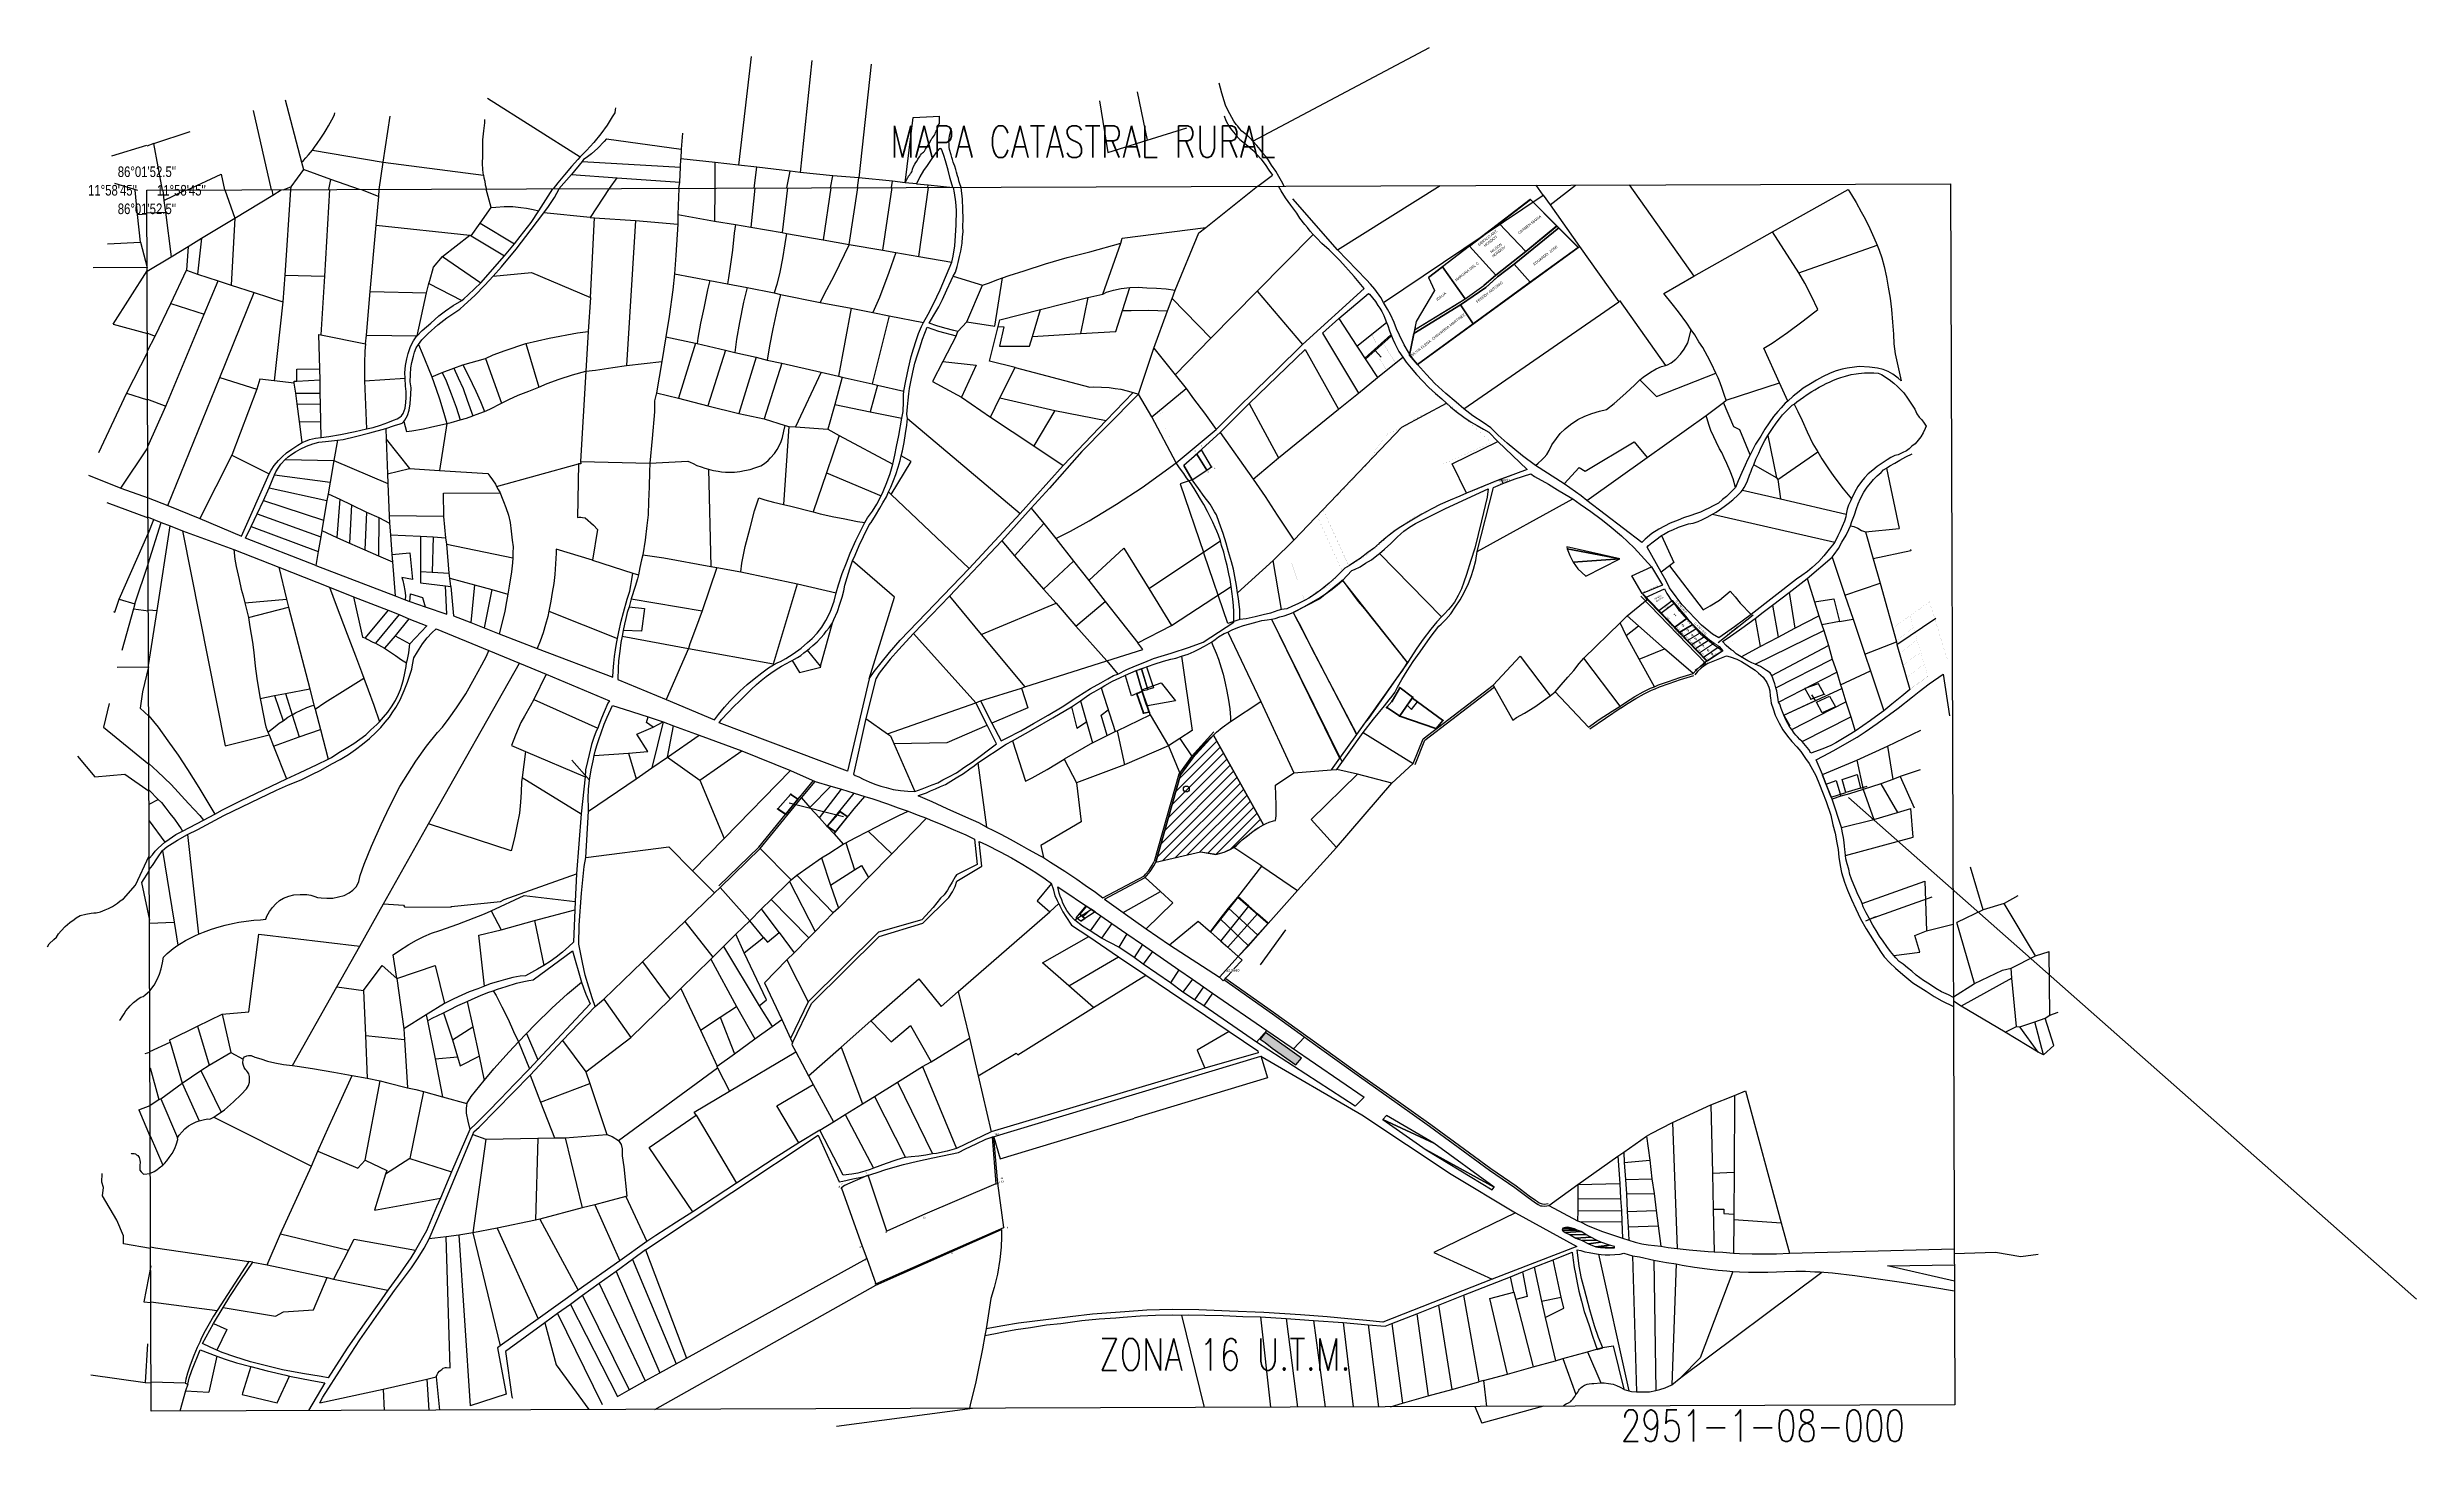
# Model space of a CAD drawing. Header units: millimetres. Extents: x 150192 to 154662, y -198734 to -196104.
import ezdxf
from ezdxf.enums import TextEntityAlignment as Align

# ---------------------------------------------------------------- set-up
doc = ezdxf.new("R2010")
doc.units = ezdxf.units.MM
doc.header["$PDMODE"] = 35
doc.header["$PDSIZE"] = 0.5
for name, color, linetype in [('-44', 7, 'Continuous'), ('2', 7, 'Continuous'), ('4', 7, 'Continuous'), ('43', 7, 'Continuous'), ('44', 7, 'Continuous'), ('CVL_CUADCON_LIN', 8, 'Continuous'), ('CVL_CUADCON_TIT', 1, 'Continuous'), ('CVL_CUADCON_TX', 2, 'Continuous'), ('CVL_PUNTO', 250, 'Continuous'), ('CVL_PUNTO_NUM', 2, 'Continuous')]:
    doc.layers.add(name, color=color, linetype=linetype)
doc.styles.add('45', font='arial.ttf')
doc.styles.add('HECTOR LOPEZ', font='arial.ttf')
doc.styles.add('MONOTXT4', font='Monotxt4.shx')
doc.styles.add('ROMANS', font='ROMANS', dxfattribs={"height": 0.2})
doc.styles.get("Standard").update_dxf_attribs({"font": 'TCCM____.TTF'})
doc.dimstyles.get("Standard").update_dxf_attribs({"dimtxt": 5, "dimasz": 0.18, "dimexe": 0.18, "dimexo": 0.0625, "dimgap": 0.09, "dimtad": 0, "dimtih": 1, "dimtoh": 1, "dimdec": 4, "dimzin": 0, "dimdsep": 46, "dimtxsty": 'HECTOR LOPEZ', "dimcen": 0.09, "dimadec": 0, "dimazin": 0, "dimtfac": 1, "dimtdec": 4, "dimtofl": 0, "dimtmove": 2, "dimatfit": 3, "dimfxl": 0.18, "dimtolj": 1, "dimtzin": 0, "dimarcsym": 0})
doc.dimstyles.new('STANDARD$0', dxfattribs={"dimtxt": 0.6, "dimasz": 0.5, "dimexe": 0.125, "dimexo": 0.000625, "dimgap": 0.0625, "dimtad": 0, "dimzin": 1, "dimdsep": 46, "dimtxsty": 'ROMANS', "dimblk1": 'ARCHTICK', "dimblk2": 'ARCHTICK', "dimsah": 1, "dimcen": 2.5, "dimclrd": 1, "dimclre": 1, "dimclrt": 30, "dimaunit": 1, "dimadec": 0, "dimazin": 0, "dimtfac": 1, "dimtix": 1, "dimtofl": 0, "dimtmove": 1, "dimatfit": 3, "dimldrblk": 'ARCHTICK', "dimfxl": 1, "dimtolj": 1, "dimtzin": 1, "dimarcsym": 0})

# ---------------------------------------------------------------- blocks, each defined once
blk = doc.blocks.new('*D355')
at = {"layer": 'CVL_CUADCON_LIN', "color": 0, "lineweight": -2, "ltscale": 0.5, "transparency": 16777216}
for p, q in [((152930.1, -196919.7), (152934.9, -196917.9)), ((152933.1, -196928), (152937.9, -196926.3)), ((152934.8, -196918.2), (152937.7, -196926.2))]:
    blk.add_line(p, q, dxfattribs=at)
at = {"layer": 'CVL_CUADCON_LIN', "color": 0, "lineweight": 30, "ltscale": 0.5, "transparency": 16777216}
for points in [[(152934.8, -196918.1), (152934.7, -196918.2), (152934.7, -196918)], [(152937.7, -196926.1), (152937.6, -196926.2), (152937.7, -196926.3)]]:
    blk.add_solid(points, dxfattribs=at)
at = {"layer": 'Defpoints', "color": 0, "lineweight": 30, "ltscale": 0.5, "transparency": 16777216}
for p in [(152930, -196919.7), (152933, -196928), (152937.7, -196926.3)]:
    blk.add_point(p, dxfattribs=at)
at = {"layer": 'CVL_CUADCON_LIN', "color": 0, "ltscale": 0.5, "transparency": 16777216, "insert": (152941.2, -196920.3), "char_height": 5, "attachment_point": 5, "style": 'HECTOR LOPEZ'}
blk.add_mtext('\\A1;8.8631', dxfattribs=at)
blk = doc.blocks.new('223')
at = {"color": 3}
blk.add_line((609568.7, 1324207.9), (609572.6, 1324203.3), dxfattribs=at)
for points in [[(609583.4, 1324190.3), (609887, 1324411.3), (609796.6, 1324501.6), (609604.4, 1324354.5), (609616, 1324329.6), (609581.4, 1324271.1), (609568.7, 1324207.9)], [(609664.5, 1324302.9), (609712.4, 1324335.3), (609734.6, 1324355.4), (609766.2, 1324379.3), (609796.5, 1324345.4), (609688.8, 1324267)]]:
    blk.add_lwpolyline(points, close=True, dxfattribs=at)
for points in [[(609796.4, 1324501.4), (609604.6, 1324354.7)], [(609886.8, 1324411.5), (609796.7, 1324501.4)], [(609583.6, 1324190.5), (609886.8, 1324411.2)], [(609579.3, 1324260.5), (609568.8, 1324208.1)], [(609568.9, 1324207.7), (609583.3, 1324190.5)]]:
    blk.add_lwpolyline(points)
at = {"color": 2}
for points in [[(609846.7, 1324451.6), (609787.8, 1324403.5), (609737.8, 1324456.6), (609796.6, 1324501.6)], [(609576.9, 1324248.8), (609664.5, 1324302.9), (609688.8, 1324267), (609583.4, 1324190.3), (609568.7, 1324207.9)]]:
    blk.add_lwpolyline(points, close=True, dxfattribs=at)
at = {"color": 6}
for points in [[(609787.8, 1324403.5), (609731.3, 1324359.1), (609681.9, 1324413.8), (609737.8, 1324456.6)], [(609673.7, 1324314.4), (609709, 1324339), (609731.3, 1324359.1), (609681.9, 1324413.8), (609630.9, 1324374.8)]]:
    blk.add_lwpolyline(points, close=True, dxfattribs=at)
at = {"color": 4}
for points in [[(609887, 1324411.3), (609796.5, 1324345.4), (609766.2, 1324379.3), (609850.2, 1324448)], [(609630.9, 1324374.8), (609604.4, 1324354.5), (609616, 1324329.6), (609581.4, 1324271.1), (609578.3, 1324255.4), (609653.6, 1324301.4), (609673.7, 1324314.4)]]:
    blk.add_lwpolyline(points, close=True, dxfattribs=at)
blk.add_lwpolyline([(609604.4, 1324354.5), (609630.9, 1324374.8)], dxfattribs=at)
at = {"color": 6}
blk.add_lwpolyline([(609630.9, 1324374.8), (609673.7, 1324314.4)], dxfattribs=at)
at = {"color": 5}
for points in [[(609734.6, 1324355.4), (609766.2, 1324379.3)], [(609731.3, 1324359.1), (609709, 1324339)], [(609734.6, 1324355.4), (609712.4, 1324335.3)], [(609733, 1324353.9), (609712.4, 1324335.3)], [(609568.7, 1324207.9), (609576.9, 1324248.8)]]:
    blk.add_lwpolyline(points, dxfattribs=at)
at = {"color": 3}
blk.add_lwpolyline([(609796.5, 1324345.4), (609688.8, 1324267), (609664.5, 1324302.9)], dxfattribs=at)
for centre in [(609796.6, 1324501.6), (609887, 1324411.3), (609568.7, 1324207.9), (609583.4, 1324190.3)]:
    blk.add_circle(centre, 0.25)
at = {"color": 2, "char_height": 5, "attachment_point": 5, "rotation": 37.8302}
for s, insert in [('CARMEN MARIA', (609795, 1324453.9)), ('GERALD ANT.\\PHONDOY\\P\\PNILSON \\PHONDOY', (609726.7, 1324416.5)), ('EDUARDO  JOSE', (609824.9, 1324396.1)), ('MARGINA DEL C. ', (609677.6, 1324366.1)), ('IDALIA ', (609628.2, 1324318.8)), ('FREDDY ANTONIO', (609719.3, 1324326.8)), ('SILVIA ELENA  CHAVARRIA MARTINEZ', (609622.3, 1324246.1))]:
    blk.add_mtext(s, dxfattribs=dict(at, insert=insert))
blk = doc.blocks.new('*D356')
at = {"layer": 'CVL_CUADCON_LIN', "color": 0, "lineweight": -2, "ltscale": 0.5, "transparency": 16777216}
for p, q in [((152445.8, -197825.7), (152430.6, -197842.5)), ((152438.8, -197819.1), (152446.1, -197825.7)), ((152403.3, -197858.3), (152410.5, -197864.9)), ((152410.5, -197864.7), (152425.8, -197847.8))]:
    blk.add_line(p, q, dxfattribs=at)
at = {"layer": 'CVL_CUADCON_LIN', "color": 0, "lineweight": 30, "ltscale": 0.5, "transparency": 16777216}
for points in [[(152445.8, -197825.7), (152445.9, -197825.7), (152446, -197825.6)], [(152410.5, -197864.7), (152410.5, -197864.7), (152410.4, -197864.8)]]:
    blk.add_solid(points, dxfattribs=at)
at = {"layer": 'Defpoints', "color": 0, "lineweight": 30, "ltscale": 0.5, "transparency": 16777216}
for p in [(152438.8, -197819.1), (152446, -197825.6), (152403.2, -197858.3)]:
    blk.add_point(p, dxfattribs=at)
at = {"layer": 'CVL_CUADCON_LIN', "color": 0, "ltscale": 0.5, "transparency": 16777216, "insert": (152428.2, -197845.2), "char_height": 5, "attachment_point": 5, "style": 'HECTOR LOPEZ'}
blk.add_mtext('\\A1;52.9660', dxfattribs=at)
blk = doc.blocks.new('_ARCHTICK')
at = {"color": 0, "linetype": 'ByBlock', "const_width": 0.15}
blk.add_lwpolyline([(-0.5, -0.5), (0.5, 0.5)], dxfattribs=at)
blk = doc.blocks.new('*D357')
at = {"layer": 'CVL_CUADCON_TX', "color": 1, "lineweight": -2, "ltscale": 0.5, "transparency": 16777216}
for p, q in [((152481.1, -198006.8), (152493.7, -198048.1)), ((152493.6, -198047.9), (152242.4, -198124.2)), ((151989.8, -198201), (152241, -198124.7)), ((151977.3, -198159.9), (151989.8, -198201.1))]:
    blk.add_line(p, q, dxfattribs=at)
at = {"layer": 'Defpoints', "color": 0, "lineweight": 30, "ltscale": 0.5, "transparency": 16777216}
for p in [(152481.1, -198006.8), (152493.6, -198047.9), (151977.3, -198159.9)]:
    blk.add_point(p, dxfattribs=at)
at = {"layer": 'CVL_CUADCON_TX', "color": 1, "lineweight": -2, "ltscale": 0.5, "transparency": 16777216, "xscale": 0.5, "yscale": 0.5, "zscale": 0.5}
for p, rotation in [((152493.6, -198047.9), 16.89637767341342), ((151989.8, -198201), 196.8963776734134)]:
    blk.add_blockref('_ARCHTICK', p, dxfattribs=dict(at, rotation=rotation))
at = {"layer": 'CVL_CUADCON_TX', "color": 30, "ltscale": 0.5, "transparency": 16777216, "insert": (152241.7, -198124.5), "char_height": 0.2, "attachment_point": 5, "rotation": 16.8964, "style": 'ROMANS'}
blk.add_mtext('\\A1;526.57m.', dxfattribs=at)
blk = doc.blocks.new('*D358')
at = {"color": 1, "lineweight": -2, "ltscale": 0.5, "transparency": 16777216}
for p, q in [((152351.7, -196919.4), (152329.1, -196927.1)), ((152329.2, -196927.1), (152373.8, -197058.3)), ((152418.9, -197191), (152374.3, -197059.7)), ((152441.4, -197183.3), (152418.8, -197191))]:
    blk.add_line(p, q, dxfattribs=at)
at = {"layer": 'Defpoints', "color": 0, "lineweight": 30, "ltscale": 0.5, "transparency": 16777216}
for p in [(152351.7, -196919.4), (152418.9, -197191), (152441.4, -197183.3)]:
    blk.add_point(p, dxfattribs=at)
at = {"color": 1, "lineweight": -2, "ltscale": 0.5, "transparency": 16777216, "xscale": 0.5, "yscale": 0.5, "zscale": 0.5}
for p, rotation in [((152329.2, -196927.1), 108.7674313516717), ((152418.9, -197191), 288.7674313516717)]:
    blk.add_blockref('_ARCHTICK', p, dxfattribs=dict(at, rotation=rotation))
at = {"color": 30, "ltscale": 0.5, "transparency": 16777216, "insert": (152374.1, -197059), "char_height": 0.2, "attachment_point": 5, "rotation": 288.7674, "style": 'ROMANS'}
blk.add_mtext('\\A1;278.69m.', dxfattribs=at)
blk = doc.blocks.new('*D359')
at = {"layer": 'CVL_CUADCON_TIT', "color": 1, "lineweight": -2, "ltscale": 0.5, "transparency": 16777216}
for p, q in [((152563.9, -197971.4), (152553.9, -197982)), ((152562.5, -197970), (152564, -197971.4)), ((152541.4, -197992.2), (152543, -197993.6)), ((152542.9, -197993.6), (152553, -197982.9))]:
    blk.add_line(p, q, dxfattribs=at)
at = {"layer": 'Defpoints', "color": 0, "lineweight": 30, "ltscale": 0.5, "transparency": 16777216}
for p in [(152562.5, -197970), (152563.9, -197971.4), (152541.4, -197992.2)]:
    blk.add_point(p, dxfattribs=at)
at = {"layer": 'CVL_CUADCON_TIT', "color": 1, "lineweight": -2, "ltscale": 0.5, "transparency": 16777216, "xscale": 0.5, "yscale": 0.5, "zscale": 0.5}
for p, rotation in [((152563.9, -197971.4), 46.52250560174905), ((152542.9, -197993.6), 226.5225056017491)]:
    blk.add_blockref('_ARCHTICK', p, dxfattribs=dict(at, rotation=rotation))
at = {"layer": 'CVL_CUADCON_TIT', "color": 30, "lineweight": 35, "ltscale": 0.5, "transparency": 16777216, "insert": (152553.4, -197982.5), "char_height": 0.2, "attachment_point": 5, "rotation": 46.5225, "style": 'ROMANS'}
blk.add_mtext('\\A1;30.60m.', dxfattribs=at)

msp = doc.modelspace()

# ---------------------------------------------------------------- hatches: boundary and pattern name
at = {"lineweight": 30, "true_color": 0x000000}
h = msp.add_hatch(color=18, dxfattribs=at)
h.dxf.hatch_style = 1
h.paths.add_polyline_path([(152489.91462, -197962.59636), (152479.78708, -197975.03602), (152489.36941, -197981.05903), (152489.36822, -197981.0603), (152491.65985, -197983.01701), (152500.44837, -197990.22729), (152502.63367, -197991.94324), (152502.75102, -197992.10368), (152546.74928, -198023.08155), (152547.42157, -198023.47707), (152557.85738, -198010.93625)])
at = {"layer": 'CVL_CUADCON_LIN', "ltscale": 0.5}
h = msp.add_hatch(dxfattribs=at)
h.set_pattern_fill('ANSI31', color=1, scale=100, style=0)
h.set_pattern_definition([(45, (-455075.35, -1520937.988), (-8.83883476, 8.83883476), [])])
h.paths.add_polyline_path([(152283.29513, -197641.16463), (152367.63013, -197621.76163), (152396.46213, -197626.35163), (152411.83013, -197622.03763), (152430.62713, -197613.15063), (152446.24913, -197598.79663), (152471.96663, -197579.10963), (152486.25513, -197570.47463), (152392.12113, -197401.13363), (152353.13213, -197444.07263), (152329.76513, -197476.34263)])

# ---------------------------------------------------------------- linework, layer by layer
at = {"color": 1, "ltscale": 0.5, "flags": 128}
for points in [[(152335.92993, -196892.89777), (152351.71803, -196919.44137), (152379.39093, -196901.64497), (152360.66993, -196871.06157), (152335.92993, -196892.89777)], [(152369.43369, -196863.11836), (152360.66993, -196871.06157), (152379.39407, -196901.64295), (152388.49363, -196895.22748)]]:
    msp.add_lwpolyline(points, close=True, dxfattribs=at)
msp.add_lwpolyline([(152542.35413, -197169.89263), (152551.25941, -197186.44968), (152555.92461, -197195.18157), (152571.684, -197227.10337), (152576.3933, -197236.20749), (152662.50424, -197400.39661), (152677.72964, -197378.58498), (152684.81031, -197370.12889), (152737.1146, -197294.99274), (152749.23971, -197278.71172), (152758.00913, -197264.49108), (152677.79358, -197163.11066), (152665.85513, -197149.24115), (152635.45616, -197108.3145), (152626.33061, -197116.71), (152592.42517, -197144.43834), (152542.35413, -197169.89263)], dxfattribs=at)
at = {"color": 1, "lineweight": 13}
for points in [[(153198.52053, -197138.98112), (153320.00416, -197265.57704)], [(153320.00416, -197265.57704), (153300.75658, -197278.71309)]]:
    msp.add_lwpolyline(points, dxfattribs=at)
at = {"color": 1}
msp.add_lwpolyline([(153257.65939, -197147.60989), (153285.85839, -197180.86437), (153262.34491, -197197.55805), (153232.15679, -197166.09955)], close=True, dxfattribs=at)
for points in [[(153532.80132, -197304.6181), (153507.57266, -197313.3597)], [(153544.39058, -197324.01985), (153533.16341, -197304.75226)], [(152767.13804, -197331.08529), (152757.35874, -197345.11295)], [(152757.35874, -197345.11295), (152765.81852, -197353.19515), (152777.08951, -197338.39902)], [(152767.13804, -197331.08529), (152777.08951, -197338.39902)], [(153507.46144, -197313.65806), (153518.86144, -197333.40345)], [(153519.22109, -197333.5337), (153544.28179, -197324.3221)]]:
    msp.add_lwpolyline(points, dxfattribs=at)
at = {"color": 1, "lineweight": 40}
for points in [[(152259.66918, -197359.28881), (152247.36888, -197323.49327)], [(152247.66823, -197322.82883), (152256.7666, -197319.05489)], [(152257.96386, -197321.00793), (152265.81361, -197343.8994)], [(152265.56476, -197343.17369), (152270.56009, -197357.74101)], [(152728.41365, -197337.9862), (152719.00782, -197348.84969)], [(152728.41365, -197337.9862), (152719.00782, -197348.84969)], [(152719.09782, -197349.50314), (152742.78745, -197365.14035)], [(152719.09782, -197349.50314), (152742.78745, -197365.14035)], [(152743.25164, -197312.28521), (152728.98953, -197337.17437)], [(152743.25164, -197312.28521), (152728.98953, -197337.17437)], [(152743.49068, -197365.00563), (152767.71019, -197330.26456)], [(152767.59324, -197329.55829), (152743.90313, -197312.14749)], [(152767.59324, -197329.55829), (152743.90313, -197312.14749)], [(152767.42398, -197330.67512), (152767.7102, -197330.26456)], [(152824.26914, -197373.07329), (152767.54093, -197331.38139)], [(152270.22725, -197358.28433), (152260.32669, -197359.69132)], [(152743.67697, -197365.58011), (152811.43761, -197389.15788)], [(151570.11524, -197540.29592), (151593.96043, -197513.28539)], [(151607.51294, -197522.47279), (151585.20813, -197550.24472)], [(151594.70524, -197513.19106), (151607.41213, -197521.80245)], [(151584.47762, -197550.35931), (151570.20176, -197540.946)], [(151663.54104, -197573.23979), (151687.38622, -197546.22926)], [(151688.13104, -197546.13493), (151700.83792, -197554.74632)], [(151677.90341, -197583.30318), (151663.62755, -197573.88987)]]:
    msp.add_lwpolyline(points, dxfattribs=at)
at = {"lineweight": 40}
msp.add_lwpolyline([(152812.22218, -197388.93176), (152824.35969, -197373.75983)], dxfattribs=at)
at = {"color": 3, "ltscale": 10, "flags": 128}
msp.add_lwpolyline([(151214.59113, -197486.30463), (151181.24508, -197448.38812)], dxfattribs=at)
at = {"color": 1, "ltscale": 10, "flags": 128}
msp.add_lwpolyline([(153622.70742, -197751.72333), (153641.65887, -197743.73158)], dxfattribs=at)
at = {"color": 18, "lineweight": 30, "true_color": 0x000000}
msp.add_lwpolyline([(152547.4293, -198023.56033), (152557.90576, -198010.97067), (152489.91462, -197962.59636), (152479.74486, -197975.08789), (152489.367, -197981.13591), (152502.6414, -197992.0265), (152547.4293, -198023.56033)], dxfattribs=at)
at = {"color": 1}
for centre in [(153533.03754, -197304.53625), (153507.33644, -197313.44155), (153518.98644, -197333.61995), (153544.51644, -197324.23585)]:
    msp.add_circle(centre, 0.25, dxfattribs=at)
at = {"color": 1, "lineweight": 40}
for centre in [(152247.20639, -197323.02041), (152257.22845, -197318.86332), (152265.40257, -197342.70073), (152718.68054, -197349.22769), (152718.68054, -197349.22769), (152728.74094, -197337.60819), (152728.74094, -197337.60819), (152743.50024, -197311.85139), (152743.50024, -197311.85139), (152767.13804, -197331.08529), (152767.99614, -197329.85439), (152767.99614, -197329.85439), (152259.83167, -197359.76167), (152270.72228, -197358.21398), (152743.20474, -197365.41579), (152743.20474, -197365.41579), (151594.29134, -197512.91056), (151607.82604, -197522.08296), (151569.78434, -197540.67076), (151584.89504, -197550.63456), (151663.21013, -197573.61463), (151687.71713, -197545.85443), (151701.25183, -197555.02683), (151678.32083, -197583.57843)]:
    msp.add_circle(centre, 0.5, dxfattribs=at)
at = {"lineweight": 40}
for centre in [(152811.90984, -197389.32219), (152824.67204, -197373.36939)]:
    msp.add_circle(centre, 0.5, dxfattribs=at)
at = {"color": 1, "ltscale": 0.5}
msp.add_point((152749.76218, -197254.61633), dxfattribs=at)
at = {"color": 1}
for p in [(152247.20639, -197323.02041), (152257.22845, -197318.86332), (152265.40257, -197342.70073), (152718.68054, -197349.22769), (152718.68054, -197349.22769), (152728.74094, -197337.60819), (152728.74094, -197337.60819), (152743.50024, -197311.85139), (152743.50024, -197311.85139), (152767.13804, -197331.08529), (152767.99614, -197329.85439), (152767.99614, -197329.85439), (152259.83167, -197359.76167), (152270.72228, -197358.21398), (152743.20474, -197365.41579), (152743.20474, -197365.41579), (151594.29134, -197512.91056), (151607.82604, -197522.08296), (151569.78434, -197540.67076), (151584.89504, -197550.63456), (151663.21013, -197573.61463), (151687.71713, -197545.85443), (151701.25183, -197555.02683), (151678.32083, -197583.57843)]:
    msp.add_point(p, dxfattribs=at)
for p in [(152811.90984, -197389.32219), (152824.67204, -197373.36939)]:
    msp.add_point(p)
at = {"layer": '2', "color": 1, "linetype": 'Continuous'}
for p, q in [((151519.61413, -196120.85163), (151495.78113, -196325.89663)), ((151633.87813, -196128.08263), (151612.19013, -196339.48563)), ((151745.85713, -196135.43563), (151722.63713, -196350.01263)), ((152466.25613, -196280.55363), (152799.21813, -196103.61063)), ((150614.56413, -196372.38763), (150581.00813, -196222.68263)), ((150640.35413, -196202.34863), (150671.44913, -196319.95763)), ((151022.44013, -196199.21863), (151196.90913, -196310.39563)), ((152248.19213, -196187.58263), (152267.03113, -196278.60663)), ((150392.55613, -196285.18363), (150461.04913, -196262.58263)), ((150825.47413, -196320.02963), (150838.49613, -196233.52063)), ((151246.88913, -196276.19263), (151387.66413, -196295.93263)), ((151390.27413, -196265.18663), (151387.66413, -196295.93263)), ((152267.03113, -196278.60663), (152341.36713, -196255.12863)), ((150313.19913, -196308.56763), (150379.41313, -196288.02963)), ((150392.55613, -196285.18363), (150379.41913, -196289.85763)), ((150408.86013, -196373.12163), (150392.55613, -196285.18363)), ((150671.44913, -196319.95763), (150675.09913, -196333.94263)), ((150691.94413, -196297.25463), (150825.47413, -196320.02963)), ((150817.72813, -196371.66363), (150825.47413, -196320.02963)), ((150825.47413, -196320.02963), (151014.87013, -196344.44763)), ((151200.82513, -196319.04563), (151180.83413, -196343.52763)), ((151200.82513, -196319.04563), (151386.19013, -196329.47663)), ((151386.19013, -196329.47663), (151386.98813, -196313.84863)), ((151387.66413, -196295.93263), (151386.98813, -196313.84863)), ((151451.73213, -196320.59363), (151386.98813, -196313.84863)), ((151451.61513, -196369.40263), (151451.73213, -196320.59363)), ((151495.78113, -196325.89663), (151451.73213, -196320.59363)), ((150318.35413, -196359.86863), (150361.66613, -196373.28763)), ((150675.09913, -196333.94263), (150651.40613, -196366.67763)), ((150726.99013, -196352.85963), (150675.09913, -196333.94263)), ((150722.74713, -196372.00263), (150726.99013, -196352.85963)), ((150780.78013, -196371.79563), (150726.99013, -196352.85963)), ((151180.83413, -196343.52763), (151157.01713, -196370.45363)), ((151180.83413, -196343.52763), (151266.91013, -196349.93663)), ((151252.50713, -196370.11263), (151266.91013, -196349.93663)), ((151266.91013, -196349.93663), (151384.98213, -196358.06563)), ((151383.30013, -196369.64663), (151384.98213, -196358.06563)), ((151384.98213, -196358.06563), (151386.19013, -196329.47663)), ((151530.43813, -196329.65463), (151495.78113, -196325.89663)), ((151525.13813, -196369.14063), (151530.43813, -196329.65463)), ((151593.52913, -196337.28563), (151530.43813, -196329.65463)), ((151587.22913, -196368.91963), (151593.52913, -196337.28563)), ((151612.19013, -196339.48563), (151593.52913, -196337.28563)), ((151673.50613, -196345.71563), (151612.19013, -196339.48563)), ((151669.63813, -196368.62563), (151673.50613, -196345.71563)), ((151722.63713, -196350.01263), (151673.50613, -196345.71563)), ((151720.43113, -196368.44363), (151722.63713, -196350.01263)), ((151786.11213, -196356.37363), (151722.63713, -196350.01263)), ((151784.55513, -196368.21563), (151786.11213, -196356.37363)), ((151810.10513, -196358.96563), (151786.11213, -196356.37363)), ((151831.43313, -196360.91763), (151810.10513, -196358.96563)), ((151831.43313, -196360.91763), (151853.64913, -196363.12463)), ((151852.87413, -196367.97163), (151853.64913, -196363.12463)), ((151853.64913, -196363.12463), (151900.36313, -196367.80263)), ((152377.79813, -196443.57663), (152474.83113, -196365.75363)), ((152475.33113, -196365.75163), (152503.56913, -196344.55063)), ((152626.24013, -196485.39063), (152819.54413, -196364.52463)), ((153014.00113, -196382.76663), (153000.66413, -196363.87863)), ((153027.21213, -196400.82063), (153075.09513, -196363.61263)), ((153175.94113, -196363.25363), (153298.14513, -196535.42763)), ((150361.94113, -196419.07563), (150357.64613, -196373.30163)), ((150409.46913, -196373.11963), (150411.50213, -196392.62763)), ((150411.50213, -196392.62763), (150451.76213, -196372.96863)), ((150411.50213, -196392.62763), (150414.68013, -196414.87163)), ((150526.57513, -196372.70163), (150545.37813, -196425.74063)), ((150545.37813, -196425.74063), (150617.26313, -196382.43763)), ((150615.23213, -196372.38563), (150617.26313, -196382.43763)), ((150617.26313, -196382.43763), (150633.13913, -196372.32163)), ((150636.78513, -196372.30863), (150651.40613, -196366.67763)), ((150650.79613, -196372.25863), (150639.75913, -196533.18563)), ((150651.40613, -196366.67763), (150650.37013, -196372.26063)), ((150723.95413, -196371.99763), (150714.82413, -196535.38463)), ((150784.28313, -196371.78263), (150817.05413, -196384.69963)), ((150812.36113, -196439.09463), (150817.05413, -196384.69963)), ((150817.05413, -196384.69963), (150817.81513, -196371.66363)), ((151008.34113, -196435.00063), (151029.04213, -196405.77863)), ((151029.04213, -196405.77863), (151019.63913, -196370.94363)), ((151119.09513, -196411.92463), (151145.38313, -196370.49463)), ((151251.81813, -196370.11563), (151215.88013, -196424.55663)), ((151383.02413, -196369.64763), (151381.50413, -196418.92163)), ((151451.10313, -196369.40463), (151450.36913, -196431.28863)), ((151526.93213, -196369.13463), (151519.31613, -196442.88563)), ((151588.27913, -196368.91563), (151578.50513, -196453.08363)), ((151670.32913, -196368.62263), (151655.85813, -196466.46863)), ((151704.50513, -196475.26263), (151720.75413, -196368.44263)), ((151768.13913, -196486.35263), (151786.03913, -196368.21063)), ((151835.96613, -196498.33363), (151854.49613, -196367.96563)), ((152626.24013, -196485.39063), (152541.51313, -196389.26263)), ((152713.00013, -196585.20563), (153014.00113, -196382.76663)), ((153014.00113, -196382.76663), (153027.21213, -196400.82063)), ((153027.21213, -196400.82063), (153082.59813, -196479.14063)), ((150361.94113, -196419.07563), (150379.86813, -196417.61263)), ((150367.36013, -196470.93763), (150361.94113, -196419.07563)), ((150379.86213, -196415.99663), (150414.68013, -196414.87163)), ((150414.68013, -196414.87163), (150425.73913, -196499.01563)), ((150482.38313, -196463.71063), (150545.37813, -196425.74063)), ((150545.37813, -196425.74063), (150538.40513, -196552.19863)), ((150800.94213, -196564.40663), (150812.36113, -196439.09463)), ((150812.36113, -196439.09463), (150988.91113, -196457.74063)), ((150991.70513, -196459.14063), (151008.34113, -196435.00063)), ((151008.34113, -196435.00063), (151072.99513, -196474.56063)), ((151215.88013, -196424.55663), (151128.62113, -196415.74263)), ((151215.88013, -196424.55663), (151223.88213, -196424.94163)), ((151216.27613, -196575.29363), (151223.88213, -196424.94163)), ((151223.88213, -196424.94163), (151301.74113, -196430.57363)), ((151301.74113, -196430.57363), (151284.24113, -196703.82363)), ((151301.74113, -196430.57363), (151381.37913, -196437.22363)), ((151381.50413, -196418.92163), (151381.37913, -196437.22363)), ((151381.50413, -196418.92163), (151450.34713, -196431.28463)), ((151450.34713, -196431.28463), (151489.97613, -196437.78663)), ((151487.81813, -196454.05463), (151484.77313, -196486.46263)), ((151489.97613, -196437.78663), (151487.81813, -196454.05463)), ((151489.97613, -196437.78663), (151519.31613, -196442.88563)), ((151519.31613, -196442.88563), (151578.50513, -196453.08363)), ((151578.50513, -196453.08363), (151586.63413, -196454.86763)), ((151586.63413, -196454.86763), (151583.46113, -196474.56563)), ((151586.63413, -196454.86763), (151655.85813, -196466.46863)), ((153298.14513, -196535.42763), (153446.36113, -196451.49163)), ((153496.15813, -196529.29963), (153446.36113, -196451.49163)), ((150305.63213, -196474.55963), (150367.36013, -196470.93763)), ((150367.36013, -196470.93763), (150380.22413, -196519.24763)), ((150380.24713, -196525.80963), (150425.73913, -196499.01563)), ((150425.73913, -196499.01563), (150457.36313, -196479.45863)), ((150457.36313, -196479.45863), (150454.19213, -196524.19463)), ((150457.36313, -196479.45863), (150482.38313, -196463.71063)), ((150482.38313, -196463.71063), (150474.89613, -196531.70463)), ((150937.47413, -196498.25863), (150988.91113, -196457.74063)), ((150937.47413, -196498.25863), (151009.36913, -196547.86263)), ((150988.91113, -196457.74063), (150991.70513, -196459.14063)), ((150991.70513, -196459.14063), (151054.45313, -196497.04663)), ((151009.36913, -196547.86263), (151054.45313, -196497.04663)), ((151054.45313, -196497.04663), (151072.99513, -196474.56063)), ((151484.77313, -196486.46263), (151480.07713, -196516.96363)), ((151583.46113, -196474.56563), (151578.76413, -196502.01663)), ((151655.85813, -196466.46863), (151704.50513, -196475.26263)), ((151704.50513, -196475.26263), (151676.56813, -196533.96763)), ((151704.50513, -196475.26263), (151768.13913, -196486.35263)), ((151768.13913, -196486.35263), (151792.52613, -196490.43163)), ((151792.52613, -196490.43163), (151779.44813, -196528.30063)), ((151792.52613, -196490.43163), (151835.96613, -196498.33363)), ((151835.96613, -196498.33363), (151898.45713, -196509.16863)), ((152182.97313, -196569.55763), (152216.87513, -196473.23563)), ((152474.46713, -196563.73263), (152580.00413, -196456.64363)), ((152776.64613, -196702.16763), (153082.59813, -196479.14063)), ((153082.59813, -196479.14063), (153156.53013, -196583.52463)), ((153496.15813, -196529.29963), (153644.12313, -196476.62963)), ((150380.22413, -196519.24763), (150278.18313, -196519.51963)), ((150315.80813, -196625.66863), (150380.24513, -196525.22163)), ((150424.85813, -196587.09263), (150454.19213, -196524.19463)), ((150454.19213, -196524.19463), (150474.89613, -196531.70463)), ((150474.89613, -196531.70463), (150514.01713, -196544.43363)), ((150487.60513, -196607.33363), (150514.01713, -196544.43363)), ((150514.01713, -196544.43363), (150538.40513, -196552.19863)), ((150639.75913, -196533.18563), (150636.20813, -196583.76863)), ((150639.75913, -196533.18563), (150714.82413, -196535.38463)), ((150714.82413, -196535.38463), (150708.10413, -196645.82863)), ((151375.03813, -196531.01763), (151441.59413, -196543.25263)), ((151441.59413, -196543.25263), (151437.15113, -196561.29863)), ((151441.59413, -196543.25263), (151474.87213, -196550.00563)), ((151476.77613, -196538.18663), (151474.87213, -196550.00563)), ((151480.07713, -196516.96363), (151476.77613, -196538.18663)), ((151573.94013, -196527.56063), (151568.10013, -196550.94363)), ((151578.76413, -196502.01663), (151573.94013, -196527.56063)), ((151676.56813, -196533.96763), (151657.01113, -196570.56163)), ((151779.44813, -196528.30063), (151761.67113, -196575.69863)), ((151901.00013, -196535.22563), (151955.99913, -196552.41163)), ((150395.52513, -196648.33863), (150424.85813, -196587.09263)), ((150424.85813, -196587.09263), (150487.60513, -196607.33363)), ((150517.46513, -196726.31163), (150582.09913, -196566.45663)), ((150538.40513, -196552.19863), (150582.09913, -196566.45663)), ((150582.09913, -196566.45663), (150636.20813, -196583.76863)), ((150636.20813, -196583.76863), (150619.96513, -196733.09963)), ((150793.96513, -196646.38063), (150800.94213, -196564.40663)), ((150800.94213, -196564.40663), (150907.12513, -196567.00263)), ((150889.60613, -196647.70063), (150907.12513, -196567.00263)), ((150907.12513, -196567.00263), (150911.44213, -196549.21163)), ((150911.44213, -196549.21163), (150973.68213, -196581.14463)), ((151216.27613, -196575.29363), (151211.96413, -196639.47563)), ((151437.15113, -196561.29863), (151430.42213, -196595.99263)), ((151474.87213, -196550.00563), (151511.96113, -196556.88863)), ((151505.35913, -196584.33763), (151497.74213, -196622.84463)), ((151511.96113, -196556.88863), (151505.35913, -196584.33763)), ((151511.96113, -196556.88863), (151563.14813, -196566.95463)), ((151568.10013, -196550.94363), (151563.14813, -196566.95463)), ((151563.14813, -196566.95463), (151574.96113, -196570.13863)), ((151574.96113, -196570.13863), (151568.10513, -196599.62163)), ((151574.96113, -196570.13863), (151650.15413, -196584.91963)), ((151657.01113, -196570.56163), (151650.15413, -196584.91963)), ((151650.15413, -196584.91963), (151708.58113, -196595.87963)), ((151761.67113, -196575.69863), (151749.48013, -196604.03463)), ((151926.53813, -196621.53763), (151955.99913, -196552.41163)), ((152065.87013, -196598.34963), (152155.15813, -196575.77163)), ((152155.15813, -196575.77163), (152140.81213, -196643.37963)), ((152155.15813, -196575.77163), (152182.97313, -196569.55763)), ((152220.06413, -196599.95263), (152233.90413, -196556.74663)), ((152305.29013, -196600.50463), (152314.05113, -196577.63163)), ((152314.05113, -196577.63163), (152319.63813, -196561.61963)), ((152314.05113, -196577.63163), (152386.83713, -196652.14763)), ((152386.83713, -196652.14763), (152474.46713, -196563.73263)), ((152474.46713, -196563.73263), (152560.21213, -196664.56363)), ((152864.29313, -196785.58763), (153156.53013, -196583.52463)), ((150315.80813, -196625.66863), (150380.66013, -196643.50063)), ((150415.47913, -196780.78463), (150487.60513, -196607.33363)), ((151424.20213, -196623.82363), (151419.37813, -196652.41863)), ((151430.42213, -196595.99263), (151424.20213, -196623.82363)), ((151497.74213, -196622.84463), (151492.15713, -196654.48863)), ((151568.10513, -196599.62163), (151560.86913, -196634.82363)), ((151708.58113, -196595.87963), (151684.58913, -196724.23563)), ((151708.58113, -196595.87963), (151749.48013, -196604.03463)), ((151779.83713, -196609.89663), (151747.84313, -196738.62963)), ((151749.48013, -196604.03463), (151779.83713, -196609.89663)), ((151779.83713, -196609.89663), (151844.61513, -196623.02063)), ((151909.52113, -196639.70363), (151926.53813, -196621.53763)), ((152050.37913, -196649.05363), (152065.87013, -196598.34963)), ((152279.51313, -196671.03063), (152305.29013, -196600.50463)), ((152597.55113, -196642.97663), (152628.66713, -196615.41263)), ((152628.66713, -196615.41263), (152662.71113, -196667.53963)), ((152662.71113, -196667.53963), (152718.33913, -196622.57563)), ((150380.78413, -196678.94963), (150341.28913, -196756.14763)), ((150380.65813, -196642.99163), (150395.52513, -196648.33863)), ((150380.77413, -196676.03963), (150395.52513, -196648.33863)), ((150708.10413, -196645.82863), (150791.93413, -196662.90263)), ((150791.93413, -196662.90263), (150793.96513, -196646.38063)), ((150793.96513, -196646.38063), (150889.60613, -196647.70063)), ((151094.73313, -196662.54763), (151118.87413, -196744.66463)), ((151211.96413, -196639.47563), (151207.65313, -196714.84263)), ((151358.79313, -196649.59163), (151351.43113, -196696.48663)), ((151358.79313, -196649.59163), (151414.80713, -196661.69363)), ((151414.80713, -196661.69363), (151382.81013, -196765.38863)), ((151414.80713, -196661.69363), (151417.98213, -196662.33063)), ((151419.37813, -196652.41863), (151417.98213, -196662.33063)), ((151417.98213, -196662.33063), (151471.20213, -196674.68663)), ((151471.20213, -196674.68663), (151438.18913, -196780.03363)), ((151471.20213, -196674.68663), (151488.85713, -196679.39763)), ((151492.15713, -196654.48863), (151488.85713, -196679.39763)), ((151554.39513, -196666.72163), (151549.69813, -196693.66363)), ((151560.86913, -196634.82363), (151554.39513, -196666.72163)), ((151906.34613, -196647.70863), (151881.58313, -196696.37463)), ((151906.34613, -196647.70863), (151909.52113, -196639.70363)), ((152050.37913, -196649.05363), (152140.81213, -196643.37963)), ((152250.18213, -196757.82263), (152279.51313, -196671.03063)), ((152279.51313, -196671.03063), (152319.52713, -196721.50863)), ((152319.52713, -196721.50863), (152386.83713, -196652.14763)), ((152459.37413, -196775.59563), (152564.91213, -196673.46363)), ((152564.91213, -196673.46363), (152627.54113, -196786.23063)), ((152597.55113, -196642.97663), (152665.38813, -196756.12763)), ((152662.71113, -196667.53963), (152701.45613, -196726.65963)), ((150706.33413, -196731.23763), (150705.69713, -196710.01163)), ((150917.42913, -196725.37063), (150936.98913, -196716.99263)), ((150936.98913, -196716.99263), (150958.70713, -196708.61463)), ((150958.70713, -196708.61463), (150975.98013, -196702.39563)), ((150975.98013, -196702.39563), (151018.27413, -196690.85163)), ((151018.27413, -196690.85163), (151048.51213, -196774.87863)), ((151207.65313, -196714.84263), (151198.01813, -196885.02063)), ((151284.24113, -196703.82363), (151351.43113, -196696.48663)), ((151351.43113, -196696.48663), (151340.89413, -196755.32663)), ((151488.85713, -196679.39763), (151529.12113, -196688.31563)), ((151529.12113, -196688.31563), (151496.74413, -196794.17063)), ((151529.12113, -196688.31563), (151549.69813, -196693.66363)), ((151577.76813, -196699.52463), (151544.12013, -196804.74363)), ((151549.69813, -196693.66363), (151577.76813, -196699.52463)), ((151577.76813, -196699.52463), (151651.81913, -196716.72063)), ((151651.81913, -196716.72063), (151603.56413, -196819.39063)), ((151651.81913, -196716.72063), (151684.58913, -196724.23563)), ((151988.91713, -196764.93463), (152017.74313, -196707.88263)), ((152319.52713, -196721.50863), (152340.23313, -196747.06563)), ((152701.45613, -196726.65963), (152748.95513, -196687.91863)), ((150341.28913, -196756.14763), (150288.47713, -196868.69363)), ((150341.28913, -196756.14763), (150381.09813, -196768.38963)), ((150381.09513, -196767.67663), (150415.47913, -196780.78463)), ((150419.05413, -196967.87263), (150517.46513, -196726.31163)), ((150517.46513, -196726.31163), (150587.07113, -196748.84263)), ((150587.07113, -196748.84263), (150539.96113, -196872.99263)), ((150657.81613, -196736.93163), (150619.96513, -196733.09963)), ((150660.35813, -196755.99763), (150657.81613, -196736.93163)), ((150660.35813, -196755.99763), (150706.71813, -196755.89463)), ((150663.15413, -196776.46163), (150660.35813, -196755.99763)), ((150662.26113, -196733.75663), (150706.33413, -196731.23763)), ((150706.71813, -196755.89463), (150706.33413, -196731.23763)), ((150706.97413, -196777.11963), (150706.71813, -196755.89463)), ((150789.90913, -196732.55063), (150866.62413, -196728.01363)), ((150789.90913, -196732.55063), (150794.11013, -196823.55463)), ((151340.89413, -196755.32663), (151382.81013, -196765.38863)), ((151382.81013, -196765.38863), (151438.18913, -196780.03363)), ((151691.44813, -196725.76463), (151677.48213, -196777.61263)), ((151684.58913, -196724.23563), (151691.44813, -196725.76463)), ((151691.44813, -196725.76463), (151747.84313, -196738.62963)), ((151758.00413, -196740.92263), (151744.41913, -196791.62763)), ((151747.84313, -196738.62963), (151758.00413, -196740.92263)), ((151758.00413, -196740.92263), (151807.66713, -196752.25963)), ((151916.64613, -196763.75363), (151971.26513, -196801.65663)), ((151971.26513, -196801.65663), (151988.91713, -196764.93463)), ((151988.91713, -196764.93463), (152092.94313, -196788.62763)), ((152189.60213, -196807.86863), (152240.14813, -196755.02163)), ((152240.14813, -196755.02163), (152250.18213, -196757.82263)), ((152275.71613, -196801.04863), (152250.18213, -196757.82263)), ((152275.71613, -196801.04863), (152340.23313, -196747.06563)), ((152627.54113, -196786.23063), (152665.38813, -196756.12763)), ((152665.38813, -196756.12763), (152701.45613, -196726.65963)), ((153359.13513, -196769.44363), (153459.59913, -196736.44963)), ((153475.47913, -196771.02863), (153459.59913, -196736.44963)), ((150381.40813, -196856.77263), (150415.47913, -196780.78463)), ((150663.15413, -196776.46163), (150706.97413, -196777.11963)), ((150667.47613, -196809.76363), (150663.15413, -196776.46163)), ((150667.47613, -196809.76363), (150707.99313, -196809.91063)), ((150672.68813, -196849.42063), (150667.47613, -196809.76363)), ((150707.99313, -196809.91063), (150706.97413, -196777.11963)), ((150708.63113, -196839.90663), (150707.99313, -196809.91063)), ((151438.18913, -196780.03363), (151496.74413, -196794.17063)), ((151496.74413, -196794.17063), (151544.12013, -196804.74363)), ((151544.12013, -196804.74363), (151583.62313, -196816.83863)), ((151677.48213, -196777.61263), (151664.15013, -196823.86963)), ((151677.48213, -196777.61263), (151744.41913, -196791.62763)), ((151744.41913, -196791.62763), (151803.98913, -196803.35063)), ((151814.53113, -196803.73763), (152027.29713, -196983.43363)), ((151971.26513, -196801.65663), (152053.19413, -196855.58763)), ((152092.94313, -196788.62763), (152053.19413, -196855.58763)), ((152092.94313, -196788.62763), (152189.60213, -196807.86863)), ((152108.19513, -196892.72763), (152189.60213, -196807.86863)), ((152321.70313, -196887.62563), (152275.71613, -196801.04863)), ((152404.63713, -196830.47363), (152459.37413, -196775.59563)), ((152459.37413, -196775.59563), (152514.76313, -196878.19063)), ((152514.76313, -196878.19063), (152627.54113, -196786.23063)), ((153210.03213, -196877.52763), (153321.41513, -196798.40263)), ((153321.41513, -196798.40263), (153354.30913, -196773.50863)), ((153354.30913, -196773.50863), (153359.13513, -196769.44363)), ((150739.49613, -196844.49763), (150732.13313, -196883.25863)), ((150830.68913, -196822.55563), (150831.20013, -196843.01863)), ((150831.20013, -196843.01863), (150875.27913, -196898.32863)), ((150831.20013, -196843.01863), (150833.49213, -196908.22063)), ((150945.25413, -196813.59063), (150931.92713, -196902.04363)), ((151590.99013, -196819.25663), (151580.59013, -196966.30263)), ((151583.62313, -196816.83863), (151590.99013, -196819.25663)), ((151590.99013, -196819.25663), (151603.56413, -196819.39063)), ((151603.56413, -196819.39063), (151664.15013, -196823.86963)), ((151685.48913, -196835.95463), (151661.74513, -196906.35463)), ((151664.15013, -196823.86963), (151685.48913, -196835.95463)), ((151685.48913, -196835.95463), (151786.85113, -196890.02263)), ((152053.19413, -196855.58763), (152108.19513, -196892.72763)), ((152321.70313, -196887.62563), (152397.14313, -196824.87763)), ((152404.63713, -196830.47363), (152466.88313, -196918.07563)), ((153438.01713, -196835.95563), (153453.90213, -196915.78063)), ((150330.42013, -196935.35363), (150381.41513, -196858.97963)), ((150539.96113, -196872.99263), (150479.38813, -196992.56063)), ((150539.96113, -196872.99263), (150610.58413, -196908.36163)), ((150640.30313, -196881.55963), (150732.13313, -196883.25863)), ((150732.13313, -196883.25863), (150725.15213, -196923.92563)), ((150732.13313, -196883.25863), (150834.25613, -196926.39663)), ((150833.49213, -196908.22063), (150875.27913, -196898.32863)), ((150875.27913, -196898.32863), (150931.92713, -196902.04363)), ((151039.38313, -196932.21963), (151193.82713, -196889.59363)), ((151198.01813, -196885.02063), (151328.33413, -196888.13663)), ((151439.09013, -196899.37763), (151443.68113, -197083.28963)), ((152027.29713, -196983.43363), (152108.19513, -196892.72763)), ((152466.88313, -196918.07563), (152514.76313, -196878.19063)), ((153053.55713, -196927.39763), (152999.70013, -196892.41863)), ((153096.23713, -196958.43063), (153210.03213, -196877.52763)), ((153453.90213, -196915.78063), (153411.22313, -196891.48363)), ((153456.44213, -196918.70563), (153532.01013, -196866.88863)), ((153661.69313, -196897.58463), (153685.58313, -197011.47563)), ((150269.29213, -196910.77363), (150330.42013, -196935.35363)), ((150330.42013, -196935.35363), (150381.74813, -196953.76163)), ((150599.41213, -196958.43263), (150610.33313, -196934.41663)), ((150610.33313, -196934.41663), (150620.61913, -196910.01963)), ((150610.33313, -196934.41663), (150719.18613, -196958.87463)), ((150620.61913, -196910.01963), (150725.15213, -196923.92563)), ((150721.34413, -196945.78463), (150719.18613, -196958.87463)), ((150725.15213, -196923.92563), (150721.34413, -196945.78463)), ((150721.34413, -196945.78463), (150743.44513, -196955.96363)), ((150833.49213, -196908.22063), (150834.25613, -196926.39663)), ((150834.25613, -196926.39663), (150836.67613, -196987.27663)), ((151661.74513, -196906.35463), (151636.47713, -196979.80363)), ((151661.74513, -196906.35463), (151765.13813, -196950.00163)), ((151783.80913, -196947.34163), (151778.72813, -196942.50963)), ((151930.90413, -197086.71463), (151783.80913, -196947.34163)), ((153390.14313, -196938.88063), (153461.78013, -196955.31163)), ((153453.90213, -196915.78063), (153456.44213, -196918.70563)), ((153456.44213, -196918.70563), (153461.78013, -196955.31163)), ((150304.04613, -196962.40563), (150381.88113, -196991.62163)), ((150381.74613, -196953.36563), (150419.05413, -196967.87263)), ((150381.87513, -196990.08463), (150392.62813, -196994.74063)), ((150419.05413, -196967.87263), (150479.38813, -196992.56063)), ((150576.30113, -197007.48063), (150587.60313, -196983.71863)), ((150587.60313, -196983.71863), (150599.41213, -196958.43263)), ((150587.60313, -196983.71863), (150707.88813, -197027.11963)), ((150599.41213, -196958.43263), (150712.83913, -196995.98363)), ((150719.18613, -196958.87463), (150712.83913, -196995.98363)), ((150743.44513, -196955.96363), (150738.11813, -197028.66063)), ((150743.44513, -196955.96363), (150765.92713, -196966.90563)), ((150765.92713, -196966.90563), (150761.99713, -197039.34863)), ((150765.92713, -196966.90563), (150793.74513, -196980.64563)), ((150793.74513, -196980.64563), (150790.95813, -197051.69163)), ((150793.74513, -196980.64563), (150816.98913, -196990.69863)), ((150816.98913, -196990.69863), (150816.48813, -197062.76263)), ((150816.98913, -196990.69863), (150837.31213, -197001.25763)), ((150939.81113, -196988.60063), (150836.67613, -196987.27663)), ((150836.67613, -196987.27663), (150837.31213, -197001.25763)), ((150943.49813, -197029.14663), (150939.81113, -196988.60063)), ((151930.90413, -197086.71463), (152027.29713, -196983.43363)), ((152047.74513, -196972.89563), (151992.37313, -197034.76363)), ((152047.74513, -196972.89563), (152071.75313, -197002.01263)), ((152889.72313, -197054.91963), (153070.07213, -196955.62163)), ((153333.75413, -196984.47963), (153564.28813, -197036.96063)), ((153461.78013, -196955.31163), (153585.87513, -196984.22663)), ((150327.32613, -197144.96263), (150381.98313, -197020.84363)), ((150381.98613, -197021.73663), (150392.62813, -196994.74063)), ((150382.18413, -197078.03763), (150406.56713, -196999.86463)), ((150392.62813, -196994.74063), (150406.56713, -196999.86463)), ((150399.15413, -197166.49763), (150423.83413, -197006.46163)), ((150406.56713, -196999.86463), (150423.83413, -197006.46163)), ((150423.83413, -197006.46163), (150446.99413, -197015.76463)), ((150446.99413, -197015.76463), (150543.67013, -197051.38863)), ((150576.30113, -197007.48063), (150702.93813, -197054.69763)), ((150707.88813, -197027.11963), (150702.93813, -197054.69763)), ((150709.41113, -197015.04663), (150707.88813, -197027.11963)), ((150712.83913, -196995.98363), (150709.41113, -197015.04663)), ((150709.41113, -197015.04663), (150738.11813, -197028.66063)), ((150738.11813, -197028.66063), (150761.99713, -197039.34863)), ((150837.31213, -197001.25763), (150839.22013, -197023.37363)), ((150839.22013, -197023.37363), (150895.86813, -197025.94463)), ((150839.22013, -197023.37363), (150841.89113, -197060.23363)), ((150895.86813, -197025.94463), (150895.74813, -197092.28963)), ((150895.86813, -197025.94463), (150919.49213, -197027.35463)), ((150919.49213, -197027.35463), (150917.84813, -197093.82563)), ((150919.49213, -197027.35463), (150943.49813, -197029.14663)), ((150945.40413, -197041.09463), (150943.49813, -197029.14663)), ((151992.37313, -197034.76363), (151893.94913, -197139.44163)), ((151992.37313, -197034.76363), (152016.38213, -197062.73663)), ((152016.38213, -197062.73663), (152071.75313, -197002.01263)), ((152071.75313, -197002.01263), (152094.49113, -197030.36663)), ((152094.49113, -197030.36663), (152127.77313, -197072.96163)), ((152269.90613, -197124.63463), (152404.91213, -197034.71863)), ((152504.49413, -197071.62763), (152543.48313, -197033.64563)), ((153622.33113, -197018.05263), (153685.58313, -197011.47563)), ((153622.33113, -197018.05263), (153636.68913, -197068.89863)), ((150357.14013, -197153.50063), (150382.18613, -197078.64963)), ((150543.67013, -197051.38863), (150628.60713, -197084.14363)), ((150702.93813, -197054.69763), (150698.11413, -197081.00463)), ((150698.11413, -197081.00463), (150848.12213, -197138.65563)), ((150761.99713, -197039.34863), (150790.95813, -197051.69163)), ((150790.95813, -197051.69163), (150816.48813, -197062.76263)), ((150816.48813, -197062.76263), (150843.03513, -197074.21463)), ((150841.89113, -197060.23363), (150843.03513, -197074.21463)), ((150843.03513, -197074.21463), (150848.12213, -197138.65563)), ((150945.40413, -197041.09463), (151069.88013, -197066.57663)), ((150949.98313, -197096.00263), (150945.40413, -197041.09463)), ((151220.64513, -197071.48363), (151296.34713, -197095.54363)), ((151315.39613, -197061.36363), (151354.89813, -197066.97663)), ((151354.89813, -197066.97663), (151443.68113, -197083.28963)), ((152016.38213, -197062.73663), (152071.13113, -197125.67763)), ((152071.13113, -197125.67763), (152127.77313, -197072.96163)), ((152127.77313, -197072.96163), (152156.86313, -197109.70763)), ((152437.43713, -197132.72763), (152504.49413, -197071.62763)), ((152520.38013, -197164.28963), (152504.49413, -197071.62763)), ((152705.30113, -197058.76563), (152822.03813, -197178.29663)), ((153512.22013, -197105.69363), (153558.95713, -197065.55463)), ((153558.95713, -197065.55463), (153583.22413, -197137.12263)), ((153636.68913, -197068.89863), (153649.90313, -197114.91463)), ((150628.60713, -197084.14363), (150643.12713, -197144.93363)), ((150628.60713, -197084.14363), (150724.18313, -197122.19963)), ((150724.18313, -197122.19963), (150769.60613, -197140.43763)), ((150895.74813, -197092.28963), (150917.84813, -197093.82563)), ((150917.84813, -197093.82563), (150949.98313, -197096.00263)), ((150942.87213, -197119.51163), (150952.90613, -197120.78763)), ((150951.00013, -197104.89963), (150949.98313, -197096.00263)), ((150951.00013, -197104.89963), (150997.61513, -197117.50663)), ((150952.90613, -197120.78763), (150951.00013, -197104.89963)), ((150997.61513, -197117.50663), (150991.01713, -197188.67763)), ((150997.61513, -197117.50663), (151030.13113, -197126.80063)), ((151296.34713, -197095.54363), (151307.14413, -197098.85363)), ((151455.24013, -197085.07463), (151427.17813, -197166.78363)), ((151443.68113, -197083.28963), (151455.24013, -197085.07463)), ((151455.24013, -197085.07463), (151500.33013, -197093.48663)), ((151500.33013, -197093.48663), (151606.89713, -197115.90963)), ((151561.94913, -197267.00563), (151606.89713, -197115.90963)), ((151606.89713, -197115.90963), (151679.80413, -197133.10463)), ((152071.13113, -197125.67763), (152095.01213, -197152.63463)), ((152156.86313, -197109.70763), (152187.35013, -197149.37663)), ((152269.90613, -197124.63463), (152312.97113, -197194.43363)), ((152312.97113, -197194.43363), (152425.37013, -197120.90063)), ((152635.57613, -197109.31463), (152757.77813, -197264.81663)), ((153252.22213, -197082.17563), (153236.85413, -197093.86063)), ((153478.05613, -197132.49363), (153512.22013, -197105.69363)), ((153512.22013, -197105.69363), (153525.94213, -197149.80363)), ((153583.22413, -197137.12263), (153649.90313, -197114.91463)), ((153649.90313, -197114.91463), (153680.77913, -197225.37763)), ((150327.32613, -197144.96263), (150357.14013, -197153.50063)), ((150354.57113, -197162.76163), (150332.60013, -197241.54363)), ((150357.14013, -197153.50063), (150354.57113, -197162.76163)), ((150354.57113, -197162.76163), (150382.49513, -197166.94963)), ((150382.48813, -197164.72063), (150399.15413, -197166.49763)), ((150382.85613, -197269.71063), (150399.15413, -197166.49763)), ((150564.58913, -197151.61263), (150643.12713, -197144.93363)), ((150564.58913, -197151.61263), (150571.29513, -197179.34663)), ((150571.29513, -197179.34663), (150647.07213, -197159.99863)), ((150643.12713, -197144.93363), (150647.07213, -197159.99863)), ((150647.07213, -197159.99863), (150687.09413, -197314.20463)), ((150769.60613, -197140.43763), (150834.71913, -197165.74463)), ((150834.71913, -197165.74463), (150791.27513, -197217.89663)), ((150834.71913, -197165.74463), (150855.44513, -197173.94163)), ((150848.12213, -197138.65563), (150867.04813, -197145.78263)), ((150867.04813, -197145.78263), (150875.68513, -197149.47263)), ((150875.68513, -197149.47263), (150904.51813, -197159.27363)), ((151030.13113, -197126.80063), (151015.91313, -197198.73063)), ((151030.13113, -197126.80063), (151060.48813, -197135.20463)), ((151138.22313, -197167.27263), (151267.27413, -197219.19363)), ((151293.55813, -197144.09263), (151289.24113, -197158.96063)), ((151289.24113, -197158.96063), (151318.70813, -197162.28063)), ((151293.55813, -197144.09263), (151427.17813, -197166.78363)), ((151318.70813, -197162.28063), (151312.99713, -197205.10963)), ((151427.17813, -197166.78363), (151414.98813, -197200.83963)), ((151893.94913, -197139.44163), (151825.87713, -197209.56463)), ((151893.94913, -197139.44163), (151953.65213, -197211.28163)), ((151953.65213, -197211.28163), (152095.01213, -197152.63463)), ((152095.01213, -197152.63463), (152132.23113, -197195.61263)), ((152132.23113, -197195.61263), (152187.35013, -197149.37663)), ((152187.35013, -197149.37663), (152249.21313, -197226.93763)), ((152542.35413, -197169.89263), (152661.64313, -197400.25363)), ((153172.59413, -197176.44163), (153210.18713, -197145.32163)), ((153200.78713, -197134.00463), (153207.01113, -197141.88863)), ((153210.18713, -197145.32163), (153207.01113, -197141.88863)), ((153235.84613, -197171.64363), (153210.18713, -197145.32163)), ((153261.24713, -197153.22763), (153235.84613, -197171.64363)), ((153446.94013, -197156.37263), (153478.05613, -197132.49363)), ((153446.94013, -197156.37263), (153457.36213, -197216.62163)), ((153478.05613, -197132.49363), (153488.98613, -197199.47963)), ((153525.94213, -197149.80363), (153534.32713, -197176.24363)), ((153583.22413, -197137.12263), (153598.72413, -197182.24963)), ((150855.44513, -197173.94163), (150810.75713, -197227.63763)), ((150847.74813, -197213.84663), (150828.07913, -197237.41163)), ((150873.87613, -197181.66463), (150847.74813, -197213.84663)), ((150847.74813, -197213.84663), (150875.97013, -197229.29963)), ((150855.44513, -197173.94163), (150873.87613, -197181.66463)), ((150991.01713, -197188.67763), (151015.91313, -197198.73063)), ((151015.91313, -197198.73063), (151044.36513, -197210.05663)), ((151044.36513, -197210.05663), (151116.25713, -197237.92763)), ((151278.06813, -197204.07463), (151276.29113, -197214.62263)), ((151276.29113, -197214.62263), (151401.78313, -197237.94563)), ((151312.99713, -197205.10963), (151278.06813, -197204.07463)), ((151414.98813, -197200.83963), (151404.06813, -197229.04963)), ((151650.35113, -197271.24463), (151672.95113, -197189.65963)), ((151943.63113, -197340.27963), (151825.87713, -197209.56463)), ((151953.65213, -197211.28163), (152036.09413, -197310.07763)), ((152132.23113, -197195.61263), (152190.53713, -197261.22363)), ((152249.21313, -197226.93763), (152312.97113, -197194.43363)), ((152419.15513, -197206.81563), (152481.40513, -197337.88463)), ((152501.20313, -197182.32763), (152630.02113, -197444.72163)), ((152501.5383, -197182.77314), (152633.94572, -197450.8576)), ((153090.80613, -197255.96263), (153159.00513, -197189.52563)), ((153159.00513, -197189.52563), (153172.59413, -197176.44163)), ((153170.69213, -197213.17163), (153159.00513, -197189.52563)), ((153170.69213, -197213.17163), (153193.93413, -197195.13563)), ((153195.33813, -197258.17663), (153170.69213, -197213.17163)), ((153193.93413, -197195.13563), (153172.59413, -197176.44163)), ((153243.09313, -197238.37363), (153193.93413, -197195.13563)), ((153322.60513, -197262.05363), (153235.84613, -197171.64363)), ((153413.92813, -197267.31163), (153543.47513, -197204.20963)), ((153414.04613, -197181.01263), (153423.19713, -197234.01663)), ((153457.36213, -197216.62163), (153488.98613, -197199.47963)), ((153488.98613, -197199.47963), (153534.32713, -197176.24363)), ((153534.32713, -197176.24363), (153539.41013, -197193.27763)), ((153572.81313, -197187.06663), (153539.41013, -197193.27763)), ((153539.41013, -197193.27763), (153543.47513, -197204.20963)), ((153543.47513, -197204.20963), (153552.36913, -197232.42963)), ((153572.81313, -197187.06663), (153598.72413, -197182.24963)), ((153598.72413, -197182.24963), (153621.08513, -197248.60563)), ((153681.41413, -197230.33463), (153754.56913, -197180.54963)), ((150810.75713, -197227.63763), (150828.07913, -197237.41163)), ((151024.97313, -197241.48963), (151082.82213, -197265.51063)), ((151401.78313, -197237.94563), (151359.37013, -197334.13663)), ((151404.06813, -197229.04963), (151401.78313, -197237.94563)), ((151401.78313, -197237.94563), (151561.94913, -197267.00563)), ((151650.35113, -197271.24463), (151626.08813, -197240.85563)), ((153159.14813, -197346.61763), (153090.80613, -197255.96263)), ((153195.33813, -197258.17663), (153243.09313, -197238.37363)), ((153223.79413, -197310.42763), (153195.33813, -197258.17663)), ((153297.20513, -197285.04563), (153243.09313, -197238.37363)), ((153387.50813, -197253.44463), (153423.19713, -197234.01663)), ((153423.19713, -197234.01663), (153457.36213, -197216.62163)), ((153445.55713, -197288.55263), (153552.36913, -197232.42963)), ((153453.18013, -197312.19663), (153559.48413, -197257.97963)), ((153552.36913, -197232.42963), (153559.48413, -197257.97963)), ((153559.48413, -197257.97963), (153567.99713, -197282.38663)), ((153621.08513, -197248.60563), (153680.77913, -197225.37763)), ((153621.08513, -197248.60563), (153631.37613, -197280.13163)), ((153680.77913, -197225.37763), (153681.41413, -197230.33463)), ((153681.41413, -197230.33463), (153705.80913, -197315.24763)), ((150323.35313, -197273.38463), (150382.86613, -197272.77463)), ((150382.86613, -197272.77463), (150371.45713, -197319.87663)), ((150910.93613, -197568.91463), (151082.82213, -197265.51063)), ((151082.82213, -197265.51063), (151133.24513, -197286.34063)), ((151133.24513, -197286.34063), (151109.66213, -197334.39063)), ((152036.09413, -197310.07763), (152190.53713, -197261.22363)), ((152190.53713, -197261.22363), (152211.49713, -197286.01863)), ((152256.84313, -197315.90963), (152246.04313, -197279.68163)), ((152757.77813, -197264.81663), (152661.64313, -197400.25363)), ((153458.26313, -197339.01663), (153567.99713, -197282.38663)), ((153567.99713, -197282.38663), (153574.85813, -197306.15763)), ((153574.85813, -197306.15763), (153631.37613, -197280.13163)), ((153631.37613, -197280.13163), (153656.40513, -197355.38563)), ((150593.37413, -197332.04963), (150620.34213, -197326.42163)), ((150620.34213, -197326.42163), (150641.37013, -197322.66463)), ((150620.34213, -197326.42163), (150636.54313, -197374.22063)), ((150641.37013, -197322.66463), (150687.09413, -197314.20463)), ((150641.37013, -197322.66463), (150653.75513, -197362.89563)), ((150687.09413, -197314.20463), (150694.86813, -197344.97363)), ((150694.86813, -197344.97363), (150697.03013, -197352.43963)), ((151109.66213, -197334.39063), (151230.17513, -197388.05963)), ((151777.12313, -197398.91463), (151943.63113, -197340.27963)), ((151943.63113, -197340.27963), (151952.39513, -197336.85263)), ((151964.84713, -197382.35963), (151943.63113, -197340.27963)), ((151952.39513, -197336.85263), (152029.99713, -197312.61663)), ((151952.39513, -197336.85263), (151973.73713, -197378.80563)), ((152029.99713, -197312.61663), (152036.09413, -197310.07763)), ((152123.86413, -197348.12463), (152140.88213, -197336.56763)), ((152140.88213, -197336.56763), (152163.62613, -197415.63363)), ((152179.74613, -197312.05763), (152206.42713, -197394.81163)), ((152267.26113, -197346.29063), (152256.84313, -197315.90963)), ((152272.34413, -197362.94363), (152267.26113, -197346.29063)), ((152423.87213, -197375.72963), (152481.40513, -197337.88463)), ((152481.40513, -197337.88463), (152543.65513, -197472.25763)), ((153027.17913, -197326.97763), (153036.32313, -197319.73763)), ((153468.04613, -197363.42363), (153577.27213, -197313.40363)), ((153483.03613, -197390.88463), (153585.27613, -197338.69963)), ((153574.85813, -197306.15763), (153577.27213, -197313.40363)), ((153577.27213, -197313.40363), (153585.27613, -197338.69963)), ((153585.27613, -197338.69963), (153594.17013, -197366.66563)), ((150653.75513, -197362.89563), (150666.79713, -197404.38763)), ((150666.79713, -197404.38763), (150707.22513, -197390.92463)), ((150697.03013, -197352.43963), (150707.22513, -197390.92463)), ((150707.22513, -197390.92463), (150721.52813, -197446.50663)), ((151325.48413, -197366.63063), (151353.98513, -197376.23263)), ((151353.98513, -197376.23263), (151332.32913, -197463.12663)), ((151334.98913, -197386.36063), (151353.98513, -197376.23263)), ((151353.98513, -197376.23263), (151373.18113, -197384.07163)), ((151362.17513, -197442.67863), (151373.18113, -197384.07163)), ((151373.18113, -197384.07163), (151421.51213, -197401.50263)), ((151736.22213, -197369.91563), (151777.12313, -197398.91463)), ((152206.42713, -197394.81163), (152210.23713, -197393.28763)), ((152210.23713, -197393.28763), (152272.34413, -197362.94363)), ((152210.23713, -197393.28763), (152224.21513, -197457.47863)), ((152272.34413, -197362.94363), (152307.27813, -197421.80663)), ((153502.72513, -197413.39063), (153594.17013, -197366.66563)), ((153594.17013, -197366.66563), (153602.30213, -197393.99563)), ((153663.90613, -197422.11563), (153726.26613, -197391.89763)), ((150607.56813, -197396.02263), (150610.06913, -197401.06863)), ((150610.06913, -197401.06863), (150618.56613, -197422.16563)), ((150618.56613, -197422.16563), (150666.79713, -197404.38763)), ((150618.56613, -197422.16563), (150643.26113, -197483.56163)), ((151094.17713, -197432.50163), (151087.45013, -197481.55763)), ((151094.17713, -197432.50163), (151206.35213, -197480.07663)), ((151223.31513, -197439.64663), (151288.50713, -197435.26963)), ((151288.50713, -197435.26963), (151302.61013, -197483.57363)), ((151362.17513, -197442.67863), (151421.51213, -197401.50263)), ((151421.51213, -197401.50263), (151501.95113, -197431.27563)), ((151423.14613, -197486.43163), (151501.95113, -197431.27563)), ((151501.95113, -197431.27563), (151593.82213, -197468.24463)), ((151788.81013, -197417.22263), (151828.44713, -197507.48163)), ((152163.62613, -197415.63363), (152110.02913, -197446.87163)), ((152163.62613, -197415.63363), (152191.31313, -197402.04763)), ((152191.31313, -197402.04763), (152206.42713, -197394.81163)), ((152307.27813, -197421.80663), (152224.21513, -197457.47863)), ((152328.36113, -197407.70963), (152307.27813, -197421.80663)), ((152307.27813, -197421.80663), (152329.76513, -197476.34263)), ((152328.36113, -197407.70963), (152353.13213, -197444.07263)), ((152392.12113, -197401.13363), (152486.25513, -197570.47463)), ((152624.81613, -197466.07163), (152674.59813, -197396.57463)), ((152661.64313, -197400.25363), (152630.02113, -197444.72163)), ((152674.59813, -197396.57463), (152768.46613, -197455.08663)), ((153605.73613, -197448.39463), (153663.90613, -197422.11563)), ((153663.90613, -197422.11563), (153673.69213, -197485.28763)), ((151087.45013, -197481.55763), (151198.79213, -197549.97863)), ((151206.35213, -197480.07663), (151198.79213, -197549.97863)), ((151212.68213, -197544.93363), (151302.61013, -197483.57363)), ((151302.61013, -197483.57363), (151332.32913, -197463.12663)), ((151332.32913, -197463.12663), (151362.17513, -197442.67863)), ((151362.17513, -197442.67863), (151423.14613, -197486.43163)), ((151468.75513, -197596.39363), (151593.82213, -197468.24463)), ((151593.82213, -197468.24463), (151640.29913, -197488.62763)), ((151947.07213, -197453.52563), (151963.72313, -197575.16563)), ((152110.02913, -197446.87163), (152133.53113, -197491.24063)), ((152224.21513, -197457.47863), (152133.53113, -197491.24063)), ((152283.29513, -197641.16463), (152329.76513, -197476.34263)), ((152543.65513, -197472.25763), (152614.14713, -197466.70163)), ((152630.02113, -197444.72163), (152614.14713, -197466.70163)), ((152614.14713, -197466.70163), (152624.81613, -197466.07163)), ((152663.81013, -197474.73363), (152624.81613, -197466.07163)), ((152728.58813, -197491.92463), (152663.81013, -197474.73363)), ((152728.58813, -197491.92463), (152768.46613, -197455.08663)), ((153540.83613, -197475.94163), (153605.73613, -197448.39463)), ((153547.95013, -197493.73963), (153540.83613, -197475.94163)), ((153605.73613, -197448.39463), (153617.55413, -197504.06963)), ((153687.40913, -197479.57563), (153673.69213, -197485.28763)), ((153725.13113, -197466.63063), (153687.40913, -197479.57563)), ((153687.40913, -197479.57563), (153713.96113, -197538.43463)), ((150383.68113, -197504.97763), (150400.86313, -197522.76963)), ((150383.77413, -197531.66863), (150400.86313, -197522.76963)), ((151423.14613, -197486.43163), (151468.75513, -197596.39363)), ((151533.97447, -197613.06527), (151611.56947, -197517.52727)), ((151536.96313, -197615.49263), (151614.55813, -197519.95463)), ((151614.55813, -197519.95463), (151640.29913, -197488.62763)), ((151614.55813, -197519.95463), (151630.69113, -197537.62963)), ((151630.69113, -197537.62963), (151670.06213, -197497.70163)), ((151640.29913, -197488.62763), (151670.06213, -197497.70163)), ((151648.34813, -197557.33863), (151690.23813, -197503.49163)), ((151663.21013, -197573.61463), (151713.74113, -197510.62863)), ((151670.06213, -197497.70163), (151690.23813, -197503.49163)), ((151690.23813, -197503.49163), (151713.74113, -197510.62863)), ((151713.74113, -197510.62863), (151733.92813, -197517.05363)), ((152624.06913, -197613.24963), (152728.58813, -197491.92463)), ((153559.00313, -197522.08763), (153547.95013, -197493.73963)), ((153575.38713, -197516.75763), (153559.00313, -197522.08763)), ((153576.53613, -197575.47763), (153559.00313, -197522.08763)), ((153651.33913, -197493.41063), (153617.55413, -197504.06963)), ((153617.55413, -197504.06963), (153637.75513, -197560.25663)), ((153673.69213, -197485.28763), (153651.33913, -197493.41063)), ((153651.33913, -197493.41063), (153682.46213, -197547.56963)), ((150383.88513, -197563.31863), (150413.18713, -197603.55063)), ((150486.42013, -197561.99763), (150507.94713, -197550.35163)), ((150825.87013, -197719.84063), (150910.93613, -197568.91463)), ((151198.79213, -197549.97863), (151190.32813, -197663.11263)), ((151207.70613, -197631.95563), (151212.68213, -197544.93363)), ((151630.69113, -197537.62963), (151648.34813, -197557.33863)), ((151648.34813, -197557.33863), (151663.21013, -197573.61463)), ((151850.51813, -197557.96263), (151785.27513, -197625.27863)), ((153576.53613, -197575.47763), (153637.75513, -197560.25663)), ((153637.75513, -197560.25663), (153682.46213, -197547.56963)), ((153682.46213, -197547.56963), (153707.35613, -197539.95663)), ((150456.39213, -197589.02763), (150476.92313, -197777.09263)), ((151408.93813, -197657.11563), (151468.75513, -197596.39363)), ((151458.84448, -197685.89888), (151534.28248, -197612.72888)), ((151461.52513, -197688.66263), (151536.96313, -197615.49263)), ((151536.96313, -197615.49263), (151595.01413, -197674.36863)), ((151663.21013, -197573.61463), (151676.04013, -197587.47463)), ((151676.04013, -197587.47463), (151693.44213, -197607.31063)), ((151693.44213, -197607.31063), (151698.26913, -197604.89863)), ((151698.26913, -197604.89863), (151714.78613, -197655.36463)), ((151740.43513, -197582.29663), (151785.27513, -197625.27863)), ((152483.21513, -197648.89163), (152430.62713, -197613.15063)), ((152550.28213, -197694.68063), (152624.06913, -197613.24963)), ((150384.21413, -197656.97263), (150369.64513, -197679.28563)), ((150409.38513, -197618.86263), (150431.17113, -197754.53763)), ((151408.93813, -197657.11563), (151450.60313, -197699.07863)), ((151606.06313, -197665.34963), (151652.54713, -197632.70963)), ((151652.54713, -197632.70963), (151669.69913, -197684.19263)), ((151669.69913, -197684.19263), (151714.78613, -197655.36463)), ((151785.27513, -197625.27863), (151741.33313, -197670.12163)), ((153844.21813, -197731.32863), (153820.51513, -197650.27563)), ((150369.64513, -197679.28563), (150384.54113, -197750.37663)), ((151190.32813, -197663.11263), (151187.42013, -197715.40063)), ((151394.34113, -197753.06663), (151450.60313, -197699.07863)), ((151450.60313, -197699.07863), (151461.52513, -197688.66263)), ((151461.52513, -197688.66263), (151517.29013, -197751.47663)), ((151557.54913, -197711.33463), (151591.83913, -197677.54363)), ((151591.83913, -197677.54363), (151595.01413, -197674.36863)), ((151591.83913, -197677.54363), (151640.49513, -197772.12863)), ((151595.01413, -197674.36863), (151606.06313, -197665.34963)), ((151606.06313, -197665.34963), (151674.65813, -197736.81363)), ((151669.69913, -197684.19263), (151684.18313, -197728.17563)), ((151741.33313, -197670.12163), (151684.18313, -197728.17563)), ((152183.21395, -197708.41709), (152261.59613, -197667.03746)), ((152186.26413, -197710.76463), (152263.23013, -197670.13263)), ((152221.70313, -197736.07463), (152291.68413, -197696.20163)), ((152263.23013, -197670.13263), (152291.68413, -197696.20163)), ((152420.22413, -197727.65963), (152437.87713, -197706.95263)), ((152437.87713, -197706.95263), (152495.03813, -197756.67663)), ((152495.03813, -197756.67663), (152550.28213, -197694.68063)), ((153616.05213, -197718.86263), (153733.91613, -197676.85363)), ((153629.86, -197748.70712), (153747.724, -197706.69812)), ((153733.91613, -197676.85363), (153737.10113, -197770.65263)), ((153909.80713, -197704.60163), (153883.74913, -197718.80463)), ((150781.50213, -197799.46363), (150825.87013, -197719.84063)), ((151028.92213, -197733.18063), (151048.23213, -197768.77763)), ((151048.23213, -197768.77763), (151111.22913, -197751.27063)), ((151111.22913, -197751.27063), (151186.80513, -197731.29963)), ((151111.22913, -197751.27063), (151128.38413, -197835.92663)), ((151187.42013, -197715.40063), (151186.80513, -197731.29963)), ((151490.87413, -197777.13663), (151517.29013, -197751.47663)), ((151517.29013, -197751.47663), (151539.26113, -197729.24563)), ((151543.20413, -197783.13663), (151517.29013, -197751.47663)), ((151539.26113, -197729.24563), (151557.54913, -197711.33463)), ((151572.28913, -197773.87363), (151539.26113, -197729.24563)), ((151557.54913, -197711.33463), (151628.81113, -197783.56163)), ((151674.65813, -197736.81363), (151640.49513, -197772.12863)), ((151684.18313, -197728.17563), (151674.65813, -197736.81363)), ((151910.53613, -197885.00163), (152082.92113, -197734.49263)), ((152082.92113, -197734.49263), (152099.94013, -197719.35763)), ((152161.75213, -197730.09763), (152130.46213, -197750.28363)), ((152179.11713, -197742.28663), (152159.15213, -197770.81363)), ((152161.75213, -197730.09763), (152179.11713, -197742.28663)), ((152179.11713, -197742.28663), (152200.46513, -197757.08363)), ((152186.26413, -197710.76463), (152221.70313, -197736.07463)), ((152221.70313, -197736.07463), (152265.14513, -197766.59963)), ((152386.18913, -197772.25363), (152404.34913, -197747.86063)), ((152404.34913, -197747.86063), (152420.22413, -197727.65963)), ((152404.34913, -197747.86063), (152458.08113, -197798.72663)), ((152420.22413, -197727.65963), (152475.73413, -197778.90863)), ((153844.21813, -197731.32863), (153794.35613, -197755.13463)), ((153883.74913, -197718.80463), (153844.21813, -197731.32863)), ((153942.88713, -197817.66863), (153883.74913, -197718.80463)), ((150384.56113, -197756.00463), (150431.17113, -197754.53763)), ((150431.17113, -197754.53763), (150437.76513, -197797.90763)), ((151314.71213, -197829.02963), (151394.34113, -197753.06663)), ((151394.34113, -197753.06663), (151447.44013, -197820.07363)), ((151467.63313, -197800.00263), (151490.87413, -197777.13663)), ((151506.75413, -197811.84263), (151490.87413, -197777.13663)), ((151506.75413, -197811.84263), (151543.20413, -197783.13663)), ((151572.28913, -197773.87363), (151600.61713, -197812.14463)), ((151628.81113, -197783.56163), (151600.61713, -197812.14463)), ((151640.49513, -197772.12863), (151628.81113, -197783.56163)), ((152156.53513, -197781.15063), (152212.47013, -197819.43763)), ((152180.85813, -197784.20763), (152159.15213, -197770.81363)), ((152200.46513, -197757.08363), (152180.85813, -197784.20763)), ((152213.56213, -197801.75163), (152180.85813, -197784.20763)), ((152200.46513, -197757.08363), (152228.75713, -197776.60363)), ((152228.75713, -197776.60363), (152213.56213, -197801.75163)), ((152228.75713, -197776.60363), (152257.81713, -197796.49263)), ((152257.81713, -197796.49263), (152242.35813, -197821.00963)), ((152257.81713, -197796.49263), (152276.85013, -197809.67263)), ((152265.14513, -197766.59963), (152309.09513, -197796.99863)), ((152386.18913, -197772.25363), (152438.77713, -197819.05263)), ((152458.08113, -197798.72663), (152475.73413, -197778.90863)), ((152475.73413, -197778.90863), (152495.03813, -197756.67663)), ((153737.10113, -197770.65263), (153787.38113, -197758.09963)), ((153827.44813, -197869.98363), (153794.35613, -197755.13463)), ((150737.71813, -197876.02663), (150781.50213, -197799.46363)), ((151241.94013, -197899.40463), (151314.71213, -197829.02963)), ((151314.71213, -197829.02963), (151366.79413, -197899.46863)), ((151386.98713, -197879.65163), (151443.37613, -197824.01163)), ((151443.37613, -197824.01163), (151447.44013, -197820.07363)), ((151443.37613, -197824.01163), (151492.28513, -197913.38563)), ((151447.44013, -197820.07363), (151467.63313, -197800.00263)), ((151467.63313, -197800.00263), (151534.96113, -197911.88163)), ((151600.61713, -197812.14463), (151586.90113, -197825.60963)), ((151586.90113, -197825.60963), (151627.02613, -197904.36563)), ((152119.21813, -197874.30463), (152212.47013, -197819.43763)), ((152212.47013, -197819.43763), (152264.02213, -197854.10663)), ((152242.35813, -197821.00963), (152213.56213, -197801.75163)), ((152259.60213, -197833.58163), (152242.35813, -197821.00963)), ((152276.85013, -197809.67263), (152259.60213, -197833.58163)), ((152310.65213, -197868.63963), (152259.60213, -197833.58163)), ((152276.85013, -197809.67263), (152326.49913, -197844.49763)), ((152438.77713, -197819.05263), (152458.08113, -197798.72663)), ((153896.83013, -197840.93663), (153942.88713, -197817.66863)), ((153897.98513, -197860.02663), (153896.83013, -197840.93663)), ((153942.88713, -197817.66863), (153968.73513, -197809.57763)), ((153969.60813, -197929.50963), (153968.73513, -197809.57763)), ((150654.64413, -198024.63363), (150737.71813, -197876.02663)), ((150737.71813, -197876.02663), (150788.12113, -197883.54063)), ((150788.12113, -197883.54063), (150792.19413, -197968.44363)), ((150851.37113, -197860.56863), (150864.63213, -197955.54563)), ((151366.79413, -197899.46863), (151386.98713, -197879.65163)), ((151386.98713, -197879.65163), (151423.82913, -197958.21563)), ((151910.53613, -197885.00163), (151931.39113, -197973.13663)), ((152165.32813, -197915.25263), (152119.21813, -197874.30463)), ((152165.32813, -197915.25263), (152264.02213, -197854.10663)), ((152264.02213, -197854.10663), (152421.64013, -197960.35363)), ((152326.49913, -197844.49763), (152310.65213, -197868.63963)), ((152334.33513, -197886.19663), (152310.65213, -197868.63963)), ((152326.49913, -197844.49763), (152352.20813, -197861.64163)), ((152352.20813, -197861.64163), (152334.33513, -197886.19663)), ((152352.20813, -197861.64163), (152373.30313, -197876.44263)), ((152373.30313, -197876.44263), (152356.05813, -197900.60663)), ((152373.30313, -197876.44263), (152390.27513, -197888.00263)), ((153787.87513, -197895.24763), (153827.44813, -197869.98363)), ((153897.98513, -197860.02663), (153802.61613, -197912.95363)), ((153907.03213, -197951.37563), (153897.98513, -197860.02663)), ((150475.09513, -197950.75763), (150521.58313, -197927.66763)), ((150521.58313, -197927.66763), (150537.83613, -198000.50663)), ((150906.61913, -197929.34763), (150864.63213, -197955.54563)), ((150940.92913, -197907.46263), (150906.61913, -197929.34763)), ((150906.61913, -197929.34763), (150908.97613, -197940.75163)), ((150939.45613, -197925.15463), (150956.16913, -197976.40763)), ((150984.19413, -197903.74363), (150994.77813, -197951.89763)), ((151164.00113, -197977.87063), (151225.66113, -197913.61563)), ((151225.66113, -197913.61563), (151241.94013, -197899.40463)), ((151241.94013, -197899.40463), (151292.88013, -197972.00263)), ((151292.88013, -197972.00263), (151366.79413, -197899.46863)), ((151461.16913, -197933.57863), (151492.28513, -197913.38563)), ((151492.28513, -197913.38563), (151526.33013, -197974.53663)), ((151534.96113, -197911.88163), (151559.09813, -197951.29463)), ((151627.02613, -197904.36563), (151593.92213, -197974.02663)), ((152356.05813, -197900.60663), (152334.33513, -197886.19663)), ((152374.05113, -197912.40463), (152356.05813, -197900.60663)), ((152390.27513, -197888.00263), (152374.05113, -197912.40463)), ((152473.33113, -197981.03763), (152374.05113, -197912.40463)), ((152390.27513, -197888.00263), (152492.89813, -197958.87163)), ((153802.61613, -197912.95363), (153787.90413, -197903.13963)), ((153885.51813, -197961.72563), (153802.61613, -197912.95363)), ((153961.27013, -197935.43063), (153969.60813, -197929.50963)), ((153969.60813, -197929.50963), (153985.31613, -197924.04363)), ((150475.09513, -197950.75763), (150496.95213, -198024.39963)), ((150792.19413, -197968.44363), (150865.86213, -197975.47163)), ((150792.19413, -197968.44363), (150795.25013, -198048.77063)), ((150864.63213, -197955.54563), (150865.86213, -197975.47163)), ((150865.86213, -197975.47163), (150871.20613, -198066.73063)), ((150908.97613, -197940.75163), (150923.40313, -198012.10463)), ((150956.16913, -197976.40763), (150994.77813, -197951.89763)), ((150994.77813, -197951.89763), (151006.46913, -198007.06363)), ((151080.64213, -197980.02963), (151095.62813, -197964.14963)), ((151095.62813, -197964.14963), (151117.36013, -198014.18263)), ((151207.66113, -198036.77963), (151292.88013, -197972.00263)), ((151423.82913, -197958.21563), (151461.16913, -197933.57863)), ((151423.82913, -197958.21563), (151455.84313, -198025.84763)), ((151461.16913, -197933.57863), (151488.10213, -198002.85963)), ((151488.10213, -198002.85963), (151526.33013, -197974.53663)), ((151526.33013, -197974.53663), (151559.09813, -197951.29463)), ((151559.09813, -197951.29463), (151577.38613, -197937.95863)), ((151577.38613, -197937.95863), (151593.92213, -197974.02663)), ((151593.92213, -197974.02663), (151597.48613, -197981.72563)), ((151689.54413, -197990.37963), (151745.55213, -197940.58563)), ((151859.09713, -198017.59863), (151931.39113, -197973.13663)), ((151931.39113, -197973.13663), (151948.12013, -198044.18863)), ((152492.89813, -197958.87163), (152473.33113, -197981.03763)), ((153885.51813, -197961.72563), (153907.03213, -197951.37563)), ((153948.02013, -197999.44763), (153885.51813, -197961.72563)), ((153907.03213, -197951.37563), (153913.38513, -197951.83663)), ((153913.38513, -197951.83663), (153941.76413, -197942.45363)), ((153948.02013, -197999.44763), (153913.38513, -197951.83663)), ((153941.76413, -197942.45363), (153961.27013, -197935.43063)), ((153958.21613, -198004.46263), (153941.76413, -197942.45363)), ((153977.13713, -197986.74863), (153961.27013, -197935.43063)), ((150376.29113, -198002.04463), (150385.41513, -197999.45763)), ((150385.41113, -197998.51663), (150423.38613, -197980.53763)), ((150423.38613, -197980.53763), (150446.19913, -198057.97863)), ((150496.95213, -198024.39963), (150537.83613, -198000.50663)), ((150537.83613, -198000.50663), (150561.05013, -198012.98663)), ((150923.40313, -198012.10463), (150965.82513, -198008.44063)), ((150923.40313, -198012.10463), (150937.12813, -198083.92163)), ((150956.16913, -197976.40763), (150965.82513, -198008.44063)), ((151006.46913, -198007.06363), (151016.00013, -198053.20463)), ((151080.64213, -197980.02963), (151101.38413, -198030.82663)), ((151117.36013, -198014.18263), (151101.38413, -198030.82663)), ((151102.73313, -198042.75463), (151164.00113, -197977.87063)), ((151164.00113, -197977.87063), (151207.66113, -198036.77963)), ((151455.84313, -198025.84763), (151488.10213, -198002.85963)), ((151478.83813, -198073.01263), (151604.06513, -197999.10563)), ((151604.06513, -197999.10563), (151627.94813, -198044.49163)), ((151627.94813, -198044.49163), (151689.54413, -197990.37963)), ((151689.54413, -197990.37963), (151729.46713, -198097.14063)), ((151843.24213, -198026.61463), (151859.09713, -198017.59863)), ((153958.21613, -198004.46263), (153948.02013, -197999.44763)), ((153977.13713, -197986.74863), (153958.21613, -198004.46263)), ((150385.51913, -198029.15363), (150402.13813, -198089.16663)), ((150405.92213, -198087.58263), (150446.19913, -198057.97863)), ((150446.19913, -198057.97863), (150481.61713, -198034.04263)), ((150446.19913, -198057.97863), (150478.56013, -198129.17063)), ((150481.61713, -198034.04263), (150496.95213, -198024.39963)), ((150481.61713, -198034.04263), (150519.95613, -198112.89663)), ((150767.05313, -198043.79963), (150795.25013, -198048.77063)), ((150791.20213, -198203.57363), (150819.51013, -198053.86763)), ((150795.25013, -198048.77063), (150819.51013, -198053.86763)), ((151102.73313, -198042.75463), (151122.44113, -198093.80263)), ((151122.44113, -198093.80263), (151215.53813, -198058.51663)), ((151207.66113, -198036.77963), (151215.53813, -198058.51663)), ((151215.53813, -198058.51663), (151247.17413, -198155.12663)), ((151269.27513, -198166.32263), (151456.47913, -198029.27963)), ((151456.47913, -198029.27963), (151455.84313, -198025.84763)), ((151456.47913, -198029.27963), (151478.83813, -198073.01263)), ((151627.94813, -198044.49163), (151636.96813, -198060.38363)), ((151636.96813, -198060.38363), (151674.90713, -198131.03263)), ((151752.22313, -198083.06063), (151795.84613, -198055.94763)), ((151795.84613, -198055.94763), (151843.24213, -198026.61463)), ((151795.84613, -198055.94763), (151861.85113, -198191.70163)), ((151843.24213, -198026.61463), (151907.15913, -198181.21463)), ((151948.12013, -198044.18863), (151972.82413, -198150.20163)), ((152375.69713, -198029.70463), (151972.82413, -198150.20163)), ((150364.44613, -198108.60263), (150385.76913, -198100.36063)), ((150364.44613, -198108.60263), (150385.97613, -198159.58263)), ((150385.76713, -198099.82963), (150402.13813, -198089.16663)), ((150402.13813, -198089.16663), (150405.92213, -198087.58263)), ((150405.92213, -198087.58263), (150437.55913, -198160.94663)), ((150901.56313, -198073.73563), (150875.79213, -198200.18463)), ((150901.56313, -198073.73563), (150937.12813, -198083.92163)), ((150937.12813, -198083.92163), (150983.10813, -198096.40063)), ((151122.44113, -198093.80263), (151148.48513, -198161.30463)), ((151697.02713, -198116.96263), (151729.46713, -198097.14063)), ((151729.46713, -198097.14063), (151752.22313, -198083.06063)), ((151752.22313, -198083.06063), (151810.88613, -198198.33563)), ((153258.04413, -198132.25463), (153330.56513, -198098.86563)), ((153330.56513, -198098.86563), (153374.89113, -198081.09363)), ((153330.56513, -198098.86563), (153333.24513, -198227.99763)), ((153374.89113, -198081.09363), (153374.14313, -198225.73063)), ((150505.75913, -198122.26763), (150690.10013, -198214.57963)), ((150988.62713, -198145.57163), (150954.30013, -198225.29363)), ((151415.71713, -198118.73563), (151492.06513, -198246.76163)), ((151649.00213, -198146.68563), (151609.41713, -198170.68963)), ((151649.00213, -198146.68563), (151674.90713, -198131.03263)), ((151674.90713, -198131.03263), (151697.02713, -198116.96263)), ((151697.02713, -198116.96263), (151750.37413, -198218.71863)), ((151972.82413, -198150.20163), (151907.15913, -198181.21463)), ((153258.04413, -198132.25463), (153266.95913, -198370.31263)), ((150385.96813, -198157.27063), (150409.61213, -198212.85963)), ((150690.10013, -198214.57963), (150702.29113, -198186.49663)), ((150994.76713, -198155.26463), (151018.80513, -198163.65363)), ((151018.80513, -198163.65363), (150994.81813, -198340.43363)), ((151018.80513, -198163.65363), (151117.36713, -198161.79663)), ((151117.36713, -198161.79663), (151112.81013, -198316.59863)), ((151117.36713, -198161.79663), (151148.48513, -198161.30463)), ((151148.48513, -198161.30463), (151168.68013, -198161.06063)), ((151168.68013, -198161.06063), (151247.17413, -198155.12663)), ((151168.68013, -198161.06063), (151200.95513, -198293.63863)), ((153079.47513, -198249.47463), (153154.78913, -198195.87763)), ((153154.78913, -198195.87763), (153166.47313, -198188.13063)), ((153154.78913, -198195.87763), (153158.73113, -198247.09963)), ((153166.47313, -198188.13063), (153209.14613, -198157.90363)), ((153166.47313, -198188.13063), (153166.98313, -198207.83163)), ((153209.14613, -198157.90363), (153215.37513, -198203.66163)), ((150631.94113, -198342.66363), (150690.10013, -198214.57963)), ((150875.79213, -198200.18463), (150829.56213, -198229.90163)), ((150875.79213, -198200.18463), (150954.30013, -198225.29363)), ((150954.30013, -198225.29363), (150933.68813, -198275.18563)), ((153166.98313, -198207.83163), (153215.37513, -198203.66163)), ((153166.98313, -198207.83163), (153169.01913, -198239.73363)), ((153169.01913, -198239.73363), (153219.18913, -198238.48863)), ((153169.01913, -198239.73363), (153170.92713, -198267.18763)), ((153215.37513, -198203.66163), (153219.18913, -198238.48863)), ((153219.18913, -198238.48863), (153223.12913, -198266.32463)), ((153333.24513, -198227.99763), (153374.14313, -198225.73063)), ((153333.24513, -198227.99763), (153334.90313, -198295.74063)), ((153374.14313, -198225.73063), (153373.77013, -198305.03863)), ((151224.45213, -198287.80463), (151200.95513, -198293.63863)), ((151224.45213, -198287.80463), (151271.96613, -198393.31963)), ((151283.25813, -198272.07463), (151323.14813, -198356.86863)), ((151492.06513, -198246.76163), (151409.63913, -198300.86263)), ((153024.35613, -198288.97363), (153079.47513, -198249.47463)), ((153079.47813, -198276.16463), (153079.35313, -198299.29663)), ((153079.47513, -198249.47463), (153158.73113, -198247.09963)), ((153079.47513, -198249.47463), (153079.47813, -198276.16463)), ((153079.47813, -198276.16463), (153160.13113, -198275.95163)), ((153158.73113, -198247.09963), (153160.13113, -198275.95163)), ((153160.13113, -198275.95163), (153161.53113, -198298.44863)), ((153170.92713, -198267.18763), (153223.12913, -198266.32463)), ((153170.92713, -198267.18763), (153172.20013, -198300.10663)), ((153223.12913, -198266.32463), (153227.45113, -198298.48263)), ((151040.54113, -198331.94063), (150994.81813, -198340.43363)), ((151112.81013, -198316.59863), (151040.54113, -198331.94063)), ((151040.54113, -198331.94063), (151117.91013, -198502.67163)), ((151120.93913, -198314.56963), (151112.81013, -198316.59863)), ((151200.95513, -198293.63863), (151120.93913, -198314.56963)), ((151120.93913, -198314.56963), (151193.35013, -198448.94763)), ((153024.35613, -198288.97363), (153078.72013, -198317.72563)), ((153079.35313, -198299.29663), (153078.72013, -198317.72563)), ((153078.72013, -198317.72563), (153084.30913, -198320.01563)), ((153079.35313, -198299.29663), (153161.53113, -198298.44863)), ((153084.30913, -198320.01563), (153162.29513, -198319.03863)), ((153161.53113, -198298.44863), (153162.29513, -198319.03863)), ((153162.29513, -198319.03863), (153163.69513, -198350.81363)), ((153172.20013, -198300.10663), (153227.45113, -198298.48263)), ((153172.20013, -198300.10663), (153174.23513, -198328.95863)), ((153174.23513, -198328.95863), (153230.88313, -198327.20763)), ((153174.23513, -198328.95863), (153175.76213, -198354.63263)), ((153227.45113, -198298.48263), (153230.88313, -198327.20763)), ((153230.88313, -198327.20763), (153235.71313, -198365.72063)), ((153334.90313, -198295.74063), (153336.56313, -198376.32163)), ((153373.89913, -198315.46063), (153373.27013, -198378.75463)), ((153373.77013, -198305.03863), (153373.89913, -198315.46063)), ((153373.89913, -198315.46063), (153462.93513, -198321.35263)), ((153462.93513, -198321.35263), (153478.69113, -198379.06263)), ((150386.70313, -198366.95063), (150395.69913, -198368.72563)), ((150395.69913, -198368.72563), (150572.09513, -198394.79163)), ((150606.54413, -198400.60663), (150631.94113, -198342.66363)), ((150631.94113, -198342.66363), (150759.97413, -198372.97763)), ((150759.97413, -198372.97763), (150731.78213, -198427.86963)), ((150944.01313, -198348.03263), (150912.27113, -198352.03863)), ((150968.27213, -198344.74063), (150944.01313, -198348.03263)), ((150994.81813, -198340.43363), (150968.27213, -198344.74063)), ((150968.27213, -198344.74063), (150989.77013, -198666.94263)), ((150994.81813, -198340.43363), (151046.28013, -198553.60163)), ((151323.14813, -198356.86863), (151271.96613, -198393.31963)), ((151320.50813, -198372.80963), (151295.59013, -198390.91663)), ((151320.50813, -198372.80963), (151397.98113, -198577.16563)), ((151754.62013, -198439.44663), (151992.25113, -198334.20363)), ((153163.69513, -198350.81363), (153175.76213, -198354.63263)), ((153478.69113, -198379.06263), (153789.60013, -198370.96363)), ((153867.21013, -198377.44863), (153789.63213, -198380.08363)), ((150386.82813, -198402.56263), (150373.59913, -198470.61763)), ((150572.09513, -198394.79163), (150512.31613, -198486.98163)), ((150579.22413, -198395.57063), (150572.09513, -198394.79163)), ((150579.22413, -198395.57063), (150606.54413, -198400.60663)), ((150606.54413, -198400.60663), (150719.58913, -198424.81263)), ((151271.96613, -198393.31963), (151193.35013, -198448.94763)), ((151264.72813, -198413.65163), (151233.10413, -198436.25863)), ((151295.59013, -198390.91663), (151264.72813, -198413.65163)), ((151264.72813, -198413.65163), (151347.30613, -198604.46563)), ((151295.59013, -198390.91663), (151378.42213, -198587.57763)), ((151397.98113, -198577.16563), (151737.84913, -198388.72663)), ((152952.38313, -198423.23863), (152975.09813, -198414.11663)), ((152975.09813, -198414.11663), (152996.80413, -198405.51963)), ((152996.80413, -198405.51963), (153032.65213, -198391.74563)), ((152996.80413, -198405.51963), (153011.03813, -198469.69963)), ((153048.12513, -198461.96463), (153032.65213, -198391.74563)), ((153118.35413, -198380.50763), (153175.28313, -198638.82163)), ((153182.19813, -198383.84363), (153189.88913, -198640.35463)), ((153222.87913, -198392.36663), (153226.34213, -198637.83063)), ((153264.80013, -198399.09263), (153256.69713, -198627.17063)), ((153273.84213, -198613.57963), (153540.03313, -198414.48063)), ((150719.58913, -198424.81263), (150731.78213, -198427.86963)), ((150731.78213, -198427.86963), (150834.02213, -198448.96363)), ((151193.35013, -198448.94763), (151117.91013, -198502.67163)), ((151201.73413, -198458.99263), (151178.61913, -198475.63063)), ((151233.10413, -198436.25863), (151201.73413, -198458.99263)), ((151201.73413, -198458.99263), (151289.39113, -198636.71963)), ((151233.10413, -198436.25863), (151319.87313, -198619.70363)), ((151337.66013, -198673.71463), (151754.62013, -198439.44663)), ((152816.71713, -198476.94163), (152863.79213, -198458.41863)), ((152863.79213, -198458.41863), (152952.38313, -198423.23863)), ((152863.79213, -198458.41863), (152892.80413, -198621.77463)), ((152958.70613, -198452.38763), (152952.38313, -198423.23863)), ((152958.70613, -198452.38763), (152962.13713, -198466.49663)), ((152962.13713, -198466.49663), (152995.30113, -198593.61063)), ((153011.03813, -198469.69963), (153048.12513, -198461.96463)), ((150373.59913, -198470.61763), (150387.07213, -198472.07563)), ((150387.06613, -198470.40863), (150512.31613, -198486.98163)), ((150505.37213, -198511.62163), (150523.27513, -198481.47363)), ((151117.91013, -198502.67163), (151046.28013, -198553.60163)), ((151154.23513, -198492.90363), (151130.73913, -198510.30363)), ((151178.61913, -198475.63063), (151154.23513, -198492.90363)), ((151154.23513, -198492.90363), (151238.71613, -198664.65463)), ((151178.61913, -198475.63063), (151267.29213, -198649.54463)), ((152331.77913, -198495.61763), (152374.34013, -198670.02363)), ((152480.50813, -198499.29463), (152499.70413, -198669.57763)), ((152480.50813, -198499.29463), (152528.96913, -198502.10563)), ((152528.96913, -198502.10563), (152550.38313, -198669.39763)), ((152528.96913, -198502.10563), (152580.36413, -198505.63363)), ((152580.36413, -198505.63363), (152602.45613, -198669.21163)), ((152580.36413, -198505.63363), (152636.72213, -198509.59363)), ((152636.72213, -198509.59363), (152655.54813, -198669.02263)), ((152636.72213, -198509.59363), (152683.81313, -198514.07763)), ((152728.62913, -198511.85963), (152775.32113, -198493.21563)), ((152728.62913, -198511.85963), (152748.52113, -198661.86363)), ((152775.32113, -198493.21563), (152816.71713, -198476.94163)), ((152775.32113, -198493.21563), (152797.29313, -198648.03463)), ((152816.71713, -198476.94163), (152841.49213, -198636.11063)), ((153011.03813, -198469.69963), (153017.64513, -198500.20563)), ((153017.64513, -198500.20563), (153036.96013, -198582.06663)), ((150380.52513, -198550.26363), (150376.61613, -198622.72163)), ((151962.98113, -198521.77863), (151960.53313, -198534.52763)), ((152683.81313, -198514.07763), (152703.43113, -198668.85263)), ((150511.64113, -198572.92063), (150496.70313, -198641.14563)), ((150575.77313, -198592.90363), (150560.08213, -198643.33863)), ((151347.30613, -198604.46563), (151378.42213, -198587.57763)), ((151378.42213, -198587.57763), (151397.98113, -198577.16563)), ((152946.40213, -198607.05863), (152995.30113, -198593.61063)), ((152995.30113, -198593.61063), (153036.96013, -198582.06663)), ((153036.96013, -198582.06663), (153051.31213, -198577.87963)), ((153051.31213, -198577.87963), (153097.79713, -198564.81163)), ((153051.31213, -198577.87963), (153075.70513, -198645.63463)), ((153097.79713, -198564.81163), (153114.81713, -198559.99063)), ((153097.79713, -198564.81163), (153122.57113, -198623.28963)), ((153114.81713, -198559.99063), (153125.99313, -198557.07363)), ((153116.12613, -198560.40663), (153126.62113, -198557.44863)), ((150273.67113, -198608.64663), (150376.61613, -198622.72163)), ((150376.61613, -198622.72163), (150387.60413, -198623.68463)), ((150451.78813, -198624.05463), (150387.59813, -198622.03763)), ((150452.55313, -198638.91563), (150441.50313, -198676.90563)), ((150451.78813, -198624.05463), (150457.02913, -198625.88063)), ((150457.02913, -198625.88063), (150452.55313, -198638.91563)), ((150452.55313, -198638.91563), (150496.70313, -198641.14563)), ((150706.05313, -198661.31263), (150825.15813, -198635.33963)), ((150825.15813, -198635.33963), (150907.71513, -198616.31663)), ((150825.15813, -198635.33963), (150827.57813, -198675.53063)), ((150907.71513, -198616.31663), (150925.62313, -198612.00463)), ((150907.71513, -198616.31663), (150911.78713, -198675.23063)), ((150925.62313, -198612.00463), (150931.98013, -198675.15963)), ((151267.29213, -198649.54463), (151289.39113, -198636.71963)), ((151289.39113, -198636.71963), (151319.87313, -198619.70363)), ((151319.87313, -198619.70363), (151347.30613, -198604.46563)), ((152797.29313, -198648.03463), (152841.49213, -198636.11063)), ((152841.49213, -198636.11063), (152892.80413, -198621.77463)), ((152901.31313, -198619.23663), (152892.80413, -198621.77463)), ((152901.31313, -198619.23663), (152946.40213, -198607.05863)), ((152901.31313, -198619.23663), (152906.90813, -198668.12763)), ((153256.69713, -198627.17063), (153273.84213, -198613.57963)), ((151681.02213, -198705.51161), (151937.33313, -198671.43961)), ((152725.78713, -198668.77263), (152748.52113, -198661.86363)), ((152748.52113, -198661.86363), (152797.29313, -198648.03463)), ((153014.32113, -198667.66661), (152898.53913, -198699.96161))]:
    msp.add_line(p, q, dxfattribs=at)
for points in [[(152466.25613, -196280.55363), (152460.42913, -196274.44163), (152455.86813, -196269.98463), (152451.30513, -196266.28963), (152445.34813, -196261.70263), (152441.04213, -196256.73763), (152437.62313, -196252.53663), (152434.83813, -196248.84563), (152430.28113, -196242.60963), (152422.82013, -196229.25163), (152418.39513, -196220.85563), (152414.47813, -196212.45963), (152411.95613, -196204.70363), (152407.54513, -196190.20763), (152402.76313, -196171.26363)], [(150691.94413, -196297.25463), (150695.63913, -196291.92563), (150700.73313, -196285.20163), (150707.74013, -196275.17763), (150713.85613, -196265.78663), (150717.68013, -196259.44163), (150722.52313, -196251.57363), (150728.51713, -196240.40363), (150732.98013, -196232.15363), (150733.74613, -196230.50263), (150734.38813, -196227.20063)], [(151264.03813, -196217.77463), (151263.14113, -196221.20463), (151262.36613, -196226.92063), (151257.52313, -196234.78863), (151247.83713, -196250.65263), (151235.99013, -196267.01963), (151223.12813, -196283.25763), (151208.99913, -196298.34963), (151196.90913, -196310.39563)], [(152177.04613, -196204.33263), (152192.82313, -196301.70463), (152267.03113, -196278.60663)], [(151014.87013, -196344.44763), (151013.62313, -196334.40563), (151012.89013, -196322.07863), (151013.17413, -196308.73663), (151013.46513, -196292.59863), (151013.62413, -196278.36663), (151015.18813, -196261.08863), (151017.00013, -196245.84363), (151017.01513, -196239.48963)], [(151246.88913, -196276.19263), (151242.18013, -196281.26563), (151230.59613, -196293.94763), (151218.76313, -196304.34263), (151208.46013, -196312.19963), (151203.37313, -196315.49263), (151200.82513, -196319.04563)], [(151810.10513, -196358.96563), (151825.11613, -196235.99163), (151875.40513, -196233.42963)], [(151810.10513, -196358.96563), (151813.42013, -196353.00063), (151813.93113, -196351.60363), (151815.20613, -196349.44663), (151815.71613, -196348.55763), (151816.86313, -196346.65463), (151818.00913, -196345.38563), (151818.77413, -196343.98963), (151819.53913, -196342.59363), (151820.43113, -196341.32463), (151821.83013, -196340.31063), (151822.72313, -196338.53363), (151823.23413, -196336.88263), (151823.87713, -196333.58063), (151825.92113, -196328.12063), (151828.59713, -196323.80563), (151830.50913, -196320.88763), (151832.67413, -196317.71463), (151834.45913, -196314.66863), (151835.47913, -196312.76463), (151837.64513, -196309.46563), (151839.17513, -196307.05463), (151841.08513, -196304.77163), (151842.74013, -196302.86863), (151845.02913, -196301.34863), (151846.81113, -196299.19263), (151848.85113, -196295.63863), (151850.76313, -196292.71963), (151851.91013, -196290.81663), (151853.69413, -196288.02463), (151855.98813, -196284.47163), (151857.51913, -196281.04363), (151858.66613, -196279.13963), (151860.57813, -196275.83963), (151861.59813, -196274.19063), (151863.50913, -196271.65263), (151865.80013, -196269.24363), (151867.07513, -196266.95863), (151867.71513, -196264.54563), (151868.73813, -196261.62563), (151870.26613, -196259.59563), (151871.41313, -196257.56463), (151871.92813, -196254.64263), (151872.44113, -196252.61063), (151873.08113, -196250.07063), (151874.99313, -196247.15163), (151875.12913, -196243.21363), (151875.26113, -196240.92563), (151875.26613, -196238.51163), (151875.14513, -196236.22463), (151875.02013, -196235.08063)], [(151916.10513, -196367.74663), (151913.33313, -196361.21763), (151911.82313, -196355.36963), (151910.94413, -196351.17363), (151909.17813, -196345.96063), (151907.28913, -196339.34863), (151905.90413, -196333.88163), (151903.88613, -196328.03163), (151902.24513, -196323.58063), (151900.85713, -196320.01963), (151899.72513, -196315.31563), (151898.33713, -196311.24663), (151896.95213, -196306.41463), (151894.18213, -196296.11563), (151893.55613, -196291.92063), (151893.18813, -196286.20163), (151892.94813, -196280.10163), (151893.21313, -196275.27363), (151893.85913, -196270.44663), (151895.13913, -196266.00163), (151896.03613, -196262.57263), (151896.80413, -196259.90563), (151897.57413, -196256.47663)], [(152412.14513, -196232.91363), (152415.04613, -196241.56063), (152422.12813, -196254.02963), (152426.55913, -196260.01063), (152432.76413, -196267.39463), (152436.56113, -196272.61263), (152441.62913, -196277.70563), (152450.50213, -196284.58663), (152457.09213, -196289.93763), (152466.21713, -196297.70863), (152475.08513, -196306.74963), (152481.16313, -196314.00563), (152489.52013, -196324.69763), (152496.47913, -196335.25863), (152503.56913, -196344.55063)], [(150671.44913, -196319.95763), (150675.01013, -196317.29663), (150679.21213, -196312.09563), (150684.68613, -196306.26163), (150691.94413, -196297.25463)], [(151196.90913, -196310.39563), (151192.45413, -196315.08863), (151180.48713, -196328.53263), (151167.24613, -196343.88063), (151155.02113, -196359.10363), (151146.09913, -196370.49263)], [(151900.36313, -196367.80263), (151895.32613, -196351.01363), (151891.67913, -196335.24863), (151886.38613, -196317.70163), (151883.36213, -196307.65663), (151880.71113, -196300.91563), (151879.19613, -196296.97363), (151878.18413, -196295.19263), (151876.02713, -196294.55263), (151874.50313, -196294.93063), (151868.39113, -196302.28763), (151859.34513, -196315.35663), (151852.08213, -196326.65163), (151844.94913, -196336.16663), (151837.93913, -196347.71563), (151831.43313, -196360.91763)], [(152525.61713, -196365.57263), (152520.43113, -196356.02263), (152514.99113, -196347.24363), (152509.42713, -196337.06563), (152501.58013, -196325.73963), (152495.63313, -196316.45063), (152490.57013, -196309.45063), (152485.37813, -196303.21363), (152479.80713, -196296.21263), (152473.85713, -196288.44863), (152466.25613, -196280.55363)], [(150454.69513, -196372.95863), (150519.78313, -196343.14463), (150525.80313, -196372.70463)], [(151014.87013, -196344.44763), (151015.62013, -196349.65863), (151017.00313, -196355.88863), (151018.12913, -196362.87963), (151020.26313, -196370.94163)], [(152580.00413, -196456.64363), (152574.66913, -196450.28563), (152569.46113, -196443.67363), (152564.12613, -196437.82463), (152554.85313, -196425.61863), (152549.00913, -196416.59163), (152537.95713, -196401.58863), (152527.66813, -196387.22163), (152519.53813, -196374.25363), (152514.33313, -196365.61263)], [(151029.04213, -196405.77863), (151037.67813, -196405.02063), (151053.80913, -196404.01163), (151070.06713, -196404.14663), (151085.05413, -196405.93363), (151095.59713, -196406.95663), (151108.55213, -196409.50463), (151119.09513, -196411.92463)], [(151128.62113, -196415.74263), (151137.13013, -196403.79963), (151148.43213, -196386.64763), (151157.70313, -196370.45063)], [(151898.45713, -196509.16863), (151901.12313, -196497.47763), (151903.91613, -196478.28763), (151905.31113, -196459.22363), (151906.32513, -196438.37963), (151906.83013, -196411.68963), (151905.93913, -196395.03963), (151903.65113, -196378.00763), (151901.49113, -196367.79863)], [(151901.00013, -196535.22563), (151904.93713, -196527.60163), (151908.23813, -196517.30863), (151910.52313, -196509.81063), (151913.06313, -196498.37363), (151915.22113, -196488.33363), (151917.63213, -196473.08363), (151918.26613, -196461.39063), (151919.40913, -196451.85863), (151919.28113, -196442.19963), (151919.53313, -196427.07463), (151919.27713, -196408.89963), (151918.13213, -196390.08863), (151916.22913, -196367.74563)], [(153446.36113, -196451.49163), (153589.36913, -196372.00163), (153595.46713, -196381.79063), (153604.35913, -196396.28463), (153614.01413, -196413.70163), (153621.63613, -196427.43163), (153630.27513, -196445.61163), (153638.02513, -196462.51963), (153644.12313, -196476.62963)], [(151033.11913, -196535.54663), (151048.61313, -196517.88763), (151076.04413, -196484.60263), (151104.87313, -196447.25063), (151128.62113, -196415.74263)], [(151072.99513, -196474.56063), (151084.04413, -196460.45863), (151104.49013, -196434.15963), (151119.09513, -196411.92463)], [(151381.37913, -196437.22363), (151380.36513, -196456.79563), (151377.57513, -196495.81363), (151375.03813, -196531.01763)], [(152216.87513, -196473.23563), (152219.41513, -196463.45063), (152377.79813, -196443.57663)], [(152319.63813, -196561.61963), (152364.59013, -196453.48363), (152377.79813, -196443.57663)], [(150911.44213, -196549.21163), (150913.72813, -196543.23863), (150920.58413, -196518.33163), (150937.47413, -196498.25863)], [(151993.59313, -196538.70363), (152006.54813, -196534.13463), (152034.74413, -196525.12563), (152074.87913, -196512.05463), (152115.90313, -196500.38263), (152158.70513, -196489.21963), (152216.87513, -196473.23563)], [(152560.21213, -196664.56363), (152676.54513, -196558.87863), (152657.23613, -196535.86363), (152630.30713, -196505.98263), (152610.11013, -196485.89063), (152596.39113, -196473.42863), (152587.24513, -196463.63763), (152580.00413, -196456.64363)], [(152713.00013, -196585.20563), (152707.66513, -196575.67063), (152696.10513, -196559.65063), (152688.10213, -196550.36863), (152680.73513, -196541.97663), (152626.24013, -196485.39063)], [(153644.12313, -196476.62963), (153648.06113, -196486.41863), (153652.63513, -196500.90963), (153657.08213, -196517.05363), (153661.78413, -196537.26463), (153665.08813, -196556.33063), (153668.77313, -196576.54063), (153670.93513, -196598.02163), (153673.09713, -196622.42563), (153674.62313, -196644.66763), (153675.26013, -196662.84263), (153678.18313, -196681.78163), (153689.23813, -196732.62663)], [(150891.76713, -196664.09663), (150898.49713, -196655.71163), (150910.18113, -196643.38963), (150928.34313, -196626.87663), (150945.61513, -196613.92063), (150970.25413, -196597.79263), (150978.25513, -196589.78963), (150998.06713, -196571.62463), (151017.37113, -196552.31563), (151033.11913, -196535.54663)], [(151033.11913, -196535.54663), (151105.13513, -196528.21163), (151216.27613, -196575.29363)], [(151375.03813, -196531.01763), (151371.73913, -196561.13863), (151364.88513, -196611.59263), (151358.79313, -196649.59163)], [(151844.61513, -196623.02063), (151853.50413, -196606.75663), (151863.40913, -196587.57063), (151876.23513, -196560.88663), (151898.45713, -196509.16863)], [(151909.52113, -196639.70363), (151902.15413, -196637.53863), (151885.13313, -196633.20863), (151869.76413, -196628.75263), (151855.66513, -196624.29763), (151864.42813, -196609.04963), (151873.69813, -196592.91363), (151880.42813, -196579.19063), (151889.19013, -196560.89263), (151897.31813, -196543.61163), (151901.00013, -196535.22563)], [(151926.53813, -196621.53763), (151979.50413, -196629.95263), (151993.59313, -196538.70363)], [(151955.99913, -196552.41163), (151969.20713, -196547.58863), (151983.30513, -196542.25763), (151993.59313, -196538.70363)], [(153293.20213, -196636.84863), (153284.81713, -196624.13463), (153269.32013, -196602.77363), (153257.63313, -196587.38963), (153241.50013, -196567.80863), (153298.14513, -196535.42763)], [(153459.59913, -196736.44963), (153430.12513, -196671.23363), (153446.25513, -196661.45563), (153474.95813, -196641.38863), (153504.55013, -196619.67063), (153532.23613, -196597.95063), (153520.29513, -196572.77963), (153507.59113, -196548.37063), (153496.15813, -196529.29963)], [(150889.60613, -196647.70063), (150899.00413, -196637.91863), (150915.13313, -196623.81963), (150930.50013, -196610.10063), (150942.94613, -196600.95563), (150957.55213, -196590.54163), (150973.68213, -196581.14463)], [(150973.68213, -196581.14463), (150977.36513, -196577.84163), (150986.00113, -196570.47463), (151009.36913, -196547.86263)], [(152182.97313, -196569.55763), (152189.95813, -196565.74863), (152203.54813, -196561.68863), (152217.64613, -196558.89963), (152233.90413, -196556.74663)], [(152233.90413, -196556.74663), (152250.16113, -196555.99263), (152266.41913, -196557.27163), (152284.70913, -196557.78963), (152302.99913, -196559.06963), (152319.63813, -196561.61963)], [(152628.66713, -196615.41263), (152684.42113, -196567.90663), (152686.58013, -196569.55963), (152691.78813, -196576.29863), (152697.37713, -196583.16463), (152702.33213, -196590.41163), (152705.50813, -196595.75163), (152709.44613, -196601.85363), (152713.25713, -196609.35463), (152715.54413, -196614.69363), (152718.33913, -196622.57563)], [(152776.64613, -196702.16763), (152768.77013, -196691.99563), (152760.00513, -196679.02763), (152751.49313, -196665.04263), (152742.72813, -196646.73563), (152737.51913, -196634.91363), (152732.81813, -196622.83663), (152725.83113, -196607.83563), (152720.36813, -196597.28363), (152713.00013, -196585.20563)], [(153156.53013, -196583.52463), (153158.18113, -196581.36563), (153244.68913, -196703.80363)], [(151807.66713, -196752.25963), (151811.22213, -196733.06963), (151816.42713, -196708.66963), (151821.88613, -196687.19363), (151826.20313, -196672.19763), (151831.02813, -196656.94863), (151835.59913, -196643.73263), (151840.93313, -196630.51763), (151844.61513, -196623.02063)], [(151814.53113, -196803.73763), (151813.64113, -196795.60263), (151814.65613, -196781.62263), (151815.67113, -196769.54863), (151816.94013, -196757.22163), (151818.20913, -196747.30863), (151820.74813, -196734.47263), (151824.68413, -196716.68163), (151828.74613, -196699.77963), (151833.69813, -196684.02163), (151837.88813, -196670.67863), (151843.22113, -196654.41263), (151851.98313, -196631.79463), (151872.94113, -196638.79563), (151906.34613, -196647.70863)], [(152017.74313, -196707.88263), (151969.47613, -196695.65663), (151985.60013, -196630.20963)], [(151985.60013, -196630.20963), (151989.02913, -196617.75563), (152065.87013, -196598.34963)], [(151985.60013, -196630.20963), (151996.27013, -196630.97763), (151988.14513, -196667.57763), (152044.66513, -196667.35263), (152050.37913, -196649.05363)], [(152140.81213, -196643.37963), (152207.62013, -196639.85463), (152220.06413, -196599.95263)], [(152220.06413, -196599.95263), (152236.70213, -196599.83463), (152268.83713, -196599.34263), (152305.29013, -196600.50463)], [(152718.33913, -196622.57563), (152720.75213, -196628.42263), (152724.05613, -196638.71963), (152726.47013, -196644.94863), (152730.15413, -196653.97463), (152734.09213, -196662.23763), (152738.66613, -196670.88263), (152741.71513, -196677.36563), (152748.95513, -196687.91863)], [(150705.69713, -196710.01163), (150704.29313, -196645.44563), (150708.10413, -196645.82863)], [(150791.93413, -196662.90263), (150790.91913, -196677.00963), (150790.16013, -196699.75963), (150789.90913, -196732.55063)], [(150864.22013, -196809.86363), (150866.37913, -196807.19563), (150871.45813, -196798.17463), (150874.37813, -196788.38963), (150876.15513, -196776.31563), (150877.55113, -196757.76063), (150877.93113, -196746.32163), (150876.65913, -196734.75563), (150876.78513, -196720.64763), (150877.92713, -196708.31963), (150879.45013, -196698.27963), (150882.49713, -196686.46163), (150884.78213, -196678.45563), (150887.95713, -196670.44963), (150891.76713, -196664.09663)], [(150866.62413, -196728.01363), (150866.49613, -196717.59163), (150867.51113, -196703.73863), (150869.92313, -196691.15763), (150872.46213, -196681.37263), (150876.90613, -196668.28363), (150882.49413, -196657.61063), (150887.95513, -196649.98763), (150889.60613, -196647.70063)], [(150891.76713, -196664.09663), (150898.88113, -196680.87763), (150910.44213, -196708.59063), (150917.42913, -196725.37063)], [(151018.27413, -196690.85163), (151033.26113, -196683.74163), (151055.86913, -196675.36463), (151094.73313, -196662.54763)], [(151094.73313, -196662.54763), (151138.67913, -196652.40263), (151191.89613, -196642.26163), (151211.96413, -196639.47563)], [(152397.14313, -196824.87763), (152433.21113, -196788.16463), (152472.96213, -196749.03963), (152510.55413, -196712.45463), (152560.21213, -196664.56363)], [(153244.68913, -196703.80363), (153248.24613, -196702.78863), (153255.61213, -196698.59863), (153264.12113, -196692.12063), (153273.26513, -196682.71963), (153280.12313, -196673.06463), (153286.72613, -196660.86663), (153293.20213, -196636.84863)], [(153339.95113, -196718.08663), (153331.31213, -196700.54363), (153324.07113, -196686.05063), (153314.92413, -196669.77763), (153307.68313, -196659.09763), (153300.31513, -196646.25663), (153293.20213, -196636.84863)], [(150662.26113, -196733.75663), (150662.38613, -196710.62463), (150705.69713, -196710.01163)], [(150936.98913, -196716.99263), (150944.23013, -196732.75663), (150954.01313, -196757.41763), (150963.41413, -196782.33363), (150970.78313, -196806.10463)], [(150958.70713, -196708.61463), (150967.09213, -196726.92163), (150976.23913, -196747.51563), (150983.98913, -196769.12663), (150994.66113, -196798.61763)], [(150975.98013, -196702.39563), (150986.65113, -196723.11863), (151000.11813, -196752.61163), (151008.75713, -196771.55363), (151016.37913, -196790.62163)], [(151118.87413, -196744.66463), (151135.00413, -196737.55563), (151157.35813, -196729.68663), (151182.37913, -196721.56563), (151207.65313, -196714.84263)], [(151207.65313, -196714.84263), (151225.81613, -196712.56363), (151258.71213, -196707.62363), (151284.24113, -196703.82363)], [(151881.58313, -196696.37463), (151861.90013, -196734.23963), (151916.64613, -196763.75363)], [(151881.58313, -196696.37463), (151943.94813, -196703.01563), (151916.64613, -196763.75363)], [(152017.74313, -196707.88263), (152158.98513, -196744.68563), (152166.35213, -196744.30763), (152180.70413, -196744.56963), (152195.43813, -196745.59363), (152206.74213, -196746.99763), (152217.41213, -196748.65463), (152229.09713, -196751.71163), (152240.14813, -196755.02163)], [(152748.95513, -196687.91863), (152755.43413, -196697.58163), (152764.96113, -196709.15163), (152775.25013, -196720.59563), (152786.55613, -196733.05763), (152797.98813, -196745.13763), (152810.69113, -196756.58263), (152822.63113, -196767.01063), (152831.39613, -196775.27663)], [(152864.29313, -196785.58763), (152849.55913, -196773.25163), (152830.63213, -196756.97363), (152809.41913, -196737.89863), (152793.54013, -196720.60563), (152776.64613, -196702.16763)], [(153196.42713, -196731.23163), (153202.52313, -196725.76963), (153216.36713, -196716.75363), (153227.28913, -196710.40363), (153237.45013, -196706.08763), (153244.68913, -196703.80363)], [(153196.42713, -196731.23163), (153227.80313, -196762.51363), (153339.95113, -196718.08663)], [(153359.13513, -196769.44363), (153356.08613, -196760.67263), (153351.63913, -196747.45263), (153348.08113, -196736.64763), (153343.88913, -196726.98563), (153339.95113, -196718.08663)], [(153689.23813, -196732.62663), (153683.52213, -196727.53963), (153673.61513, -196720.41763), (153664.97713, -196715.32863), (153655.19713, -196711.51063), (153644.78113, -196709.21763), (153629.66713, -196706.79563), (153610.23413, -196706.02263), (153601.21613, -196707.03563), (153587.49813, -196708.93463), (153577.97313, -196711.09063), (153567.05013, -196714.00863), (153555.49213, -196718.32363), (153540.75913, -196725.30663), (153529.83713, -196731.27463), (153518.15213, -196738.38563), (153504.69013, -196746.64063), (153496.68813, -196752.86463), (153485.89313, -196761.50163), (153475.47913, -196771.02863)], [(153487.41913, -196776.88063), (153492.24513, -196772.68863), (153499.10313, -196767.73563), (153505.20013, -196763.92563), (153512.05813, -196758.71863), (153520.94813, -196753.25763), (153526.28213, -196749.70163), (153534.41113, -196745.00363), (153542.28513, -196741.06763), (153548.00013, -196738.01963), (153555.36713, -196734.71863), (153561.59013, -196731.67163), (153569.84613, -196728.62563), (153575.68813, -196726.34063), (153584.45213, -196723.80363), (153595.37413, -196720.75863), (153604.51913, -196719.49263), (153609.09213, -196718.98663), (153620.39613, -196717.46663), (153629.03313, -196717.47163), (153637.54213, -196717.47563), (153646.30713, -196718.49663), (153652.27613, -196721.04163), (153666.88413, -196730.32763), (153675.26713, -196737.06763), (153682.76213, -196743.42663), (153687.46213, -196748.51263), (153694.44813, -196755.76063), (153701.18113, -196765.67763), (153710.45413, -196778.51963), (153715.15513, -196786.52863), (153719.09313, -196794.91963), (153723.41213, -196801.40363), (153728.62013, -196806.36263), (153732.93913, -196812.84663), (153736.62313, -196818.56863), (153734.84513, -196822.76163), (153731.16313, -196830.76663), (153726.33713, -196838.64463), (153721.76513, -196844.61563), (153716.05013, -196851.60263), (153709.82713, -196856.30263), (153704.62013, -196861.00263), (153699.54013, -196864.81263), (153691.28413, -196868.74863), (153683.53713, -196872.30363), (153677.31313, -196873.69863), (153669.82013, -196877.25363), (153662.70813, -196881.82463), (153653.30913, -196888.17463), (153644.41913, -196894.52563), (153636.03713, -196901.51163), (153626.89313, -196908.24263), (153620.03513, -196915.99263), (153614.82813, -196922.72563), (153607.46213, -196932.38163), (153601.36713, -196943.43563), (153595.65213, -196955.25263)], [(150619.96513, -196733.09963), (150592.53013, -196729.90863), (150587.07113, -196748.84263)], [(150657.81613, -196736.93163), (150657.30713, -196733.75463), (150662.26113, -196733.75663)], [(150794.11013, -196823.55463), (150806.81113, -196820.63763), (150820.40113, -196816.70463), (150833.99113, -196811.50063), (150845.16713, -196807.18463), (150851.77213, -196804.77363), (150857.10613, -196801.59863), (150860.28113, -196798.80363), (150863.45613, -196794.73863), (150866.75713, -196784.44563), (150868.15313, -196773.76963), (150868.66013, -196764.23763), (150868.65913, -196752.92663), (150867.76913, -196742.63063), (150866.62413, -196728.01363)], [(150917.42913, -196725.37063), (150925.18013, -196748.63363), (150931.91313, -196766.55763), (150938.01213, -196787.27763), (150945.25413, -196813.59063)], [(151048.51213, -196774.87863), (151062.73713, -196767.89563), (151080.39113, -196759.76963), (151099.95013, -196752.15363), (151118.87413, -196744.66463)], [(151340.89413, -196755.32663), (151337.34013, -196770.32263), (151337.08813, -196791.03963), (151332.77413, -196841.36763), (151328.33413, -196888.13663)], [(151803.98913, -196803.35063), (151806.27413, -196790.76963), (151806.90713, -196772.21363), (151807.03313, -196759.24963), (151807.66713, -196752.25963)], [(152250.18213, -196757.82263), (152188.58713, -196819.94163), (152143.88313, -196866.05563), (152082.28813, -196935.16463), (152047.74513, -196972.89563)], [(152340.23313, -196747.06563), (152354.33413, -196767.02663), (152374.91213, -196793.85463), (152397.14313, -196824.87763)], [(152999.70013, -196892.41863), (153004.27213, -196888.09963), (153011.63813, -196881.74863), (153015.82913, -196877.55663), (153020.90913, -196871.58563), (153025.22713, -196864.21563), (153030.56013, -196853.41563), (153038.94213, -196841.59963), (153046.05413, -196832.45163), (153055.45213, -196823.17863), (153065.61213, -196815.17663), (153079.45613, -196805.90563), (153092.79113, -196799.55763), (153106.00013, -196794.35363), (153119.97113, -196790.03963), (153133.68813, -196786.86863), (153147.91313, -196775.31063), (153169.75713, -196756.00263), (153186.77513, -196740.37863), (153196.42713, -196731.23163)], [(150830.68913, -196822.55563), (150846.82013, -196817.35363), (150857.23413, -196813.79963), (150861.04513, -196812.53063), (150864.22013, -196809.86363)], [(150864.22013, -196809.86363), (150869.68313, -196828.42263), (150879.20913, -196827.02963), (150901.69013, -196823.60863), (150917.05813, -196819.93063), (150931.53713, -196816.25263), (150945.25413, -196813.59063)], [(150945.25413, -196813.59063), (150953.89113, -196811.43463), (150970.78313, -196806.10463)], [(150970.78313, -196806.10463), (150982.34113, -196803.18763), (150994.66113, -196798.61763)], [(150994.66113, -196798.61763), (151000.75713, -196796.46063), (151016.37913, -196790.62163)], [(151016.37913, -196790.62163), (151026.54013, -196786.30563), (151048.51213, -196774.87863)], [(151786.85113, -196890.02263), (151790.78713, -196872.99363), (151794.08813, -196856.59963), (151798.27713, -196836.13863), (151803.98913, -196803.35063)], [(151802.72613, -196874.65163), (151805.13913, -196864.73963), (151808.43913, -196848.98063), (151811.10513, -196832.20563), (151813.39013, -196816.57363), (151814.53113, -196803.73763)], [(152543.48313, -197033.64563), (152747.19113, -196819.97163), (152831.39613, -196775.27663)], [(152831.39613, -196775.27663), (152839.27113, -196781.76263), (152849.81413, -196790.41063), (152864.54913, -196801.09363), (152878.01313, -196810.50563), (152889.31813, -196817.24763), (152901.25813, -196823.73563), (152911.29313, -196829.71463), (152928.18713, -196847.00863)], [(152999.70013, -196892.41863), (152974.80413, -196874.48463), (152946.09613, -196850.57563), (152928.82113, -196835.18863), (152915.22913, -196821.32763), (152900.62213, -196811.66163), (152881.44113, -196798.81463), (152864.29313, -196785.58763)], [(153376.67913, -196933.78963), (153372.35913, -196918.02763), (153366.51513, -196903.02663), (153360.67113, -196888.78863), (153355.33613, -196877.85563), (153351.14313, -196868.19463), (153346.95113, -196860.94763), (153340.21813, -196848.10763), (153335.77213, -196838.31863), (153330.56313, -196826.36863), (153326.37013, -196815.30963), (153321.41513, -196798.40263)], [(153404.61613, -196872.54263), (153384.79713, -196824.99863), (153373.62013, -196819.90863), (153354.30913, -196773.50863)], [(153475.47913, -196771.02863), (153470.65313, -196774.96563), (153463.03313, -196783.98563), (153456.42913, -196790.71863), (153448.80913, -196800.11963), (153440.17413, -196812.31663), (153432.30013, -196824.00563), (153424.42713, -196837.21963), (153414.77513, -196852.59363), (153404.61613, -196872.54263)], [(153438.01713, -196835.95563), (153440.17613, -196831.88963), (153446.52513, -196822.48763), (153453.51013, -196812.83163), (153459.73313, -196804.44663), (153465.70213, -196796.69663), (153471.79813, -196790.47263), (153478.02113, -196784.24763), (153483.99013, -196779.03963), (153487.41913, -196776.88063)], [(153487.41913, -196776.88063), (153494.40613, -196790.48363), (153502.53713, -196807.39163), (153511.81113, -196828.74863), (153522.99013, -196851.50463), (153532.01013, -196866.88863)], [(150610.58413, -196908.36163), (150613.88613, -196901.50063), (150619.98213, -196892.73363), (150627.85613, -196883.20563), (150634.58713, -196876.47263), (150643.35013, -196868.72463), (150652.87513, -196861.48463), (150664.55913, -196853.99163), (150672.68813, -196849.42063)], [(150640.30313, -196881.55963), (150646.14513, -196876.22463), (150653.00313, -196871.14363), (150659.73413, -196866.69863), (150669.13313, -196861.49263), (150680.56313, -196856.16063), (150692.62913, -196851.84563), (150704.06013, -196848.67363), (150716.50713, -196847.28163), (150739.49613, -196844.49763)], [(150672.68813, -196849.42063), (150679.03813, -196846.88163), (150686.65913, -196843.70763), (150697.58113, -196841.29863), (150708.63113, -196839.90663)], [(150708.63113, -196839.90663), (150722.85713, -196838.13463), (150745.21113, -196834.20563), (150772.51813, -196828.62763), (150794.11013, -196823.55463)], [(150739.49613, -196844.49763), (150749.78413, -196843.48563), (150773.15413, -196837.90563), (150800.20713, -196831.05563), (150830.68913, -196822.55563)], [(151439.09013, -196899.37763), (151443.91713, -196900.77863), (151448.61713, -196902.30563), (151457.25413, -196903.58163), (151463.85813, -196904.47463), (151471.35213, -196904.98663), (151479.10013, -196905.11763), (151488.49913, -196904.86863), (151498.15213, -196903.98363), (151507.04313, -196902.20863), (151517.96513, -196900.30763), (151526.72913, -196897.13463), (151538.03313, -196893.45463), (151545.14513, -196888.50163), (151551.74913, -196882.91263), (151556.44813, -196878.21263), (151563.56013, -196869.82763), (151568.76713, -196862.58563), (151572.57713, -196855.46963), (151576.25913, -196847.21063), (151578.67213, -196839.84063), (151581.46513, -196827.89463), (151583.62313, -196816.83863)], [(152437.43713, -197132.72763), (152435.53113, -197118.87263), (152431.97313, -197101.96663), (152429.55813, -197088.23963), (152425.74613, -197074.51063), (152420.41013, -197055.57063), (152415.70913, -197039.42663), (152410.11813, -197021.12263), (152402.36813, -197000.01963), (152397.41313, -196985.90963), (152393.72913, -196979.80763), (152385.98013, -196965.44163), (152374.26565, -196950.98377), (152363.75432, -196935.82763), (152351.71803, -196919.44137), (152335.92993, -196892.89777), (152404.63713, -196830.47363)], [(152869.51713, -196944.97063), (152842.45813, -196889.54263), (152928.18713, -196847.00863)], [(152928.18713, -196847.00863), (152983.69713, -196900.41763), (152961.97913, -196908.15963), (152929.33813, -196919.96263), (152901.26913, -196931.51463), (152869.51713, -196944.97063)], [(153053.55713, -196927.39763), (153082.13213, -196896.40063), (153093.05613, -196903.52363), (153185.38913, -196847.77463), (153210.03213, -196877.52763)], [(153411.22313, -196891.48363), (153415.41313, -196880.68263), (153420.61913, -196869.24663), (153423.92113, -196861.49563), (153427.98513, -196853.74463), (153431.92113, -196845.48463), (153438.01713, -196835.95563)], [(150620.61913, -196910.01963), (150622.90413, -196904.68263), (150627.60313, -196897.44063), (150632.42913, -196890.32563), (150640.30313, -196881.55963)], [(150931.92713, -196902.04363), (151023.12313, -196907.42763), (151026.80713, -196912.76763), (151031.88813, -196919.76063), (151037.22313, -196927.89763), (151039.38313, -196932.21963)], [(151193.82713, -196889.59363), (151192.31313, -196990.76263), (151195.10713, -196990.25563), (151198.53613, -196989.87563), (151201.71213, -196990.51263), (151206.53813, -196991.40463), (151222.16213, -197004.88563), (151230.03813, -197013.65863), (151220.64513, -197071.48363)], [(151198.01813, -196885.02063), (151198.14513, -196889.21463), (151193.82713, -196889.59363)], [(151328.33413, -196888.13663), (151327.95413, -196904.27863), (151327.19513, -196932.74763), (151325.92813, -196960.32663), (151325.16813, -196985.87263), (151323.13813, -197005.69963), (151319.71213, -197033.78563), (151315.39613, -197061.36363)], [(151328.33413, -196888.13663), (151399.96913, -196884.23363), (151404.54113, -196886.01463), (151410.51113, -196888.94163), (151417.24313, -196892.50363), (151425.62613, -196895.04963), (151432.23113, -196897.46763), (151439.09013, -196899.37763)], [(151765.13813, -196950.00163), (151768.69413, -196941.36063), (151775.67813, -196924.58663), (151781.77313, -196907.43163), (151786.85113, -196890.02263)], [(151778.72813, -196942.50963), (151783.42613, -196933.23363), (151788.37913, -196921.16163), (151792.82313, -196909.85263), (151796.75913, -196895.87363), (151800.56813, -196883.03863), (151802.72613, -196874.65163)], [(151783.80913, -196947.34163), (151821.52513, -196885.33763), (151802.72613, -196874.65163)], [(152094.49113, -197030.36663), (152122.05213, -197016.65463), (152157.36013, -196996.84563), (152208.92413, -196965.60563), (152257.44013, -196934.36463), (152321.70313, -196887.62563)], [(152404.91213, -197034.71863), (152401.73613, -197023.91363), (152398.17813, -197016.28663), (152395.38313, -197009.29463), (152390.81013, -196999.75963), (152386.74513, -196991.87763), (152380.77413, -196979.54663), (152374.04113, -196966.32463), (152367.43513, -196956.02663), (152361.21013, -196945.47463), (152355.24013, -196936.19363), (152348.38013, -196925.38663), (152341.26613, -196915.59663), (152335.93113, -196907.71363), (152328.05513, -196896.90663), (152321.70313, -196887.62563)], [(153404.61613, -196872.54263), (153399.53713, -196881.94563), (153394.83813, -196892.11063), (153388.61613, -196905.83463), (153382.14013, -196921.20963), (153376.67913, -196933.78963)], [(153390.14313, -196938.88063), (153393.19113, -196934.17863), (153397.25513, -196927.19063), (153399.54113, -196921.21863), (153403.09613, -196910.92563), (153406.27013, -196903.55563), (153408.55613, -196897.58263), (153411.22313, -196891.48363)], [(153532.01013, -196866.88863), (153540.01313, -196880.11063), (153552.08113, -196899.05363), (153562.37113, -196913.03963), (153579.90113, -196936.43463), (153595.65213, -196955.25263)], [(153593.62513, -197006.59963), (153596.54613, -196998.21263), (153601.24413, -196985.63163), (153605.43413, -196973.94163), (153608.10113, -196964.91863), (153612.41813, -196954.75363), (153618.76713, -196943.19063), (153625.24413, -196933.28063), (153631.97513, -196925.27663), (153637.43613, -196918.92463), (153644.16713, -196912.19163), (153651.40613, -196905.58663), (153656.35913, -196900.63263), (153661.69313, -196897.58463)], [(153661.69313, -196897.58463), (153668.17113, -196893.26663), (153677.44213, -196888.06063), (153686.84013, -196882.59963), (153698.27113, -196875.99663), (153710.21013, -196870.53763)], [(150479.38813, -196992.56063), (150558.14013, -197025.89963), (150610.58413, -196908.36163)], [(150939.81113, -196988.60063), (150939.04413, -196944.87863), (151045.86213, -196944.04363)], [(151039.38313, -196932.21963), (151042.43213, -196938.06763), (151045.86213, -196944.04363)], [(151045.86213, -196944.04363), (151048.91113, -196951.28963), (151052.46813, -196960.82363), (151057.04213, -196971.88363), (151061.74313, -196986.12063), (151064.92013, -196999.84863), (151067.20813, -197016.62663), (151068.86113, -197033.65863), (151070.38613, -197046.24163), (151070.13313, -197057.55363), (151069.88013, -197066.57663)], [(151711.04313, -197072.62263), (151715.74113, -197061.82163), (151723.48713, -197043.26963), (151731.48713, -197026.49663), (151742.40813, -197004.51463), (151746.34513, -197000.06763), (151754.21913, -196987.10763), (151762.72713, -196973.38563), (151768.31513, -196962.83963), (151774.79113, -196951.40463), (151778.72813, -196942.50963)], [(152466.88313, -196918.07563), (152489.62113, -196951.25963), (152511.97913, -196986.09563), (152543.48313, -197033.64563)], [(152869.51713, -196944.97063), (152856.43513, -196950.42863), (152838.27313, -196957.79163), (152819.60313, -196966.29763), (152803.98113, -196974.16963), (152784.80313, -196984.70863), (152760.16413, -196999.31263), (152745.43213, -197008.45563), (152734.50913, -197015.44063), (152726.25413, -197021.79163), (152717.23713, -197029.15863), (152704.79113, -197039.70063), (152693.61413, -197049.10063), (152683.07313, -197056.84763), (152668.46813, -197068.15263), (152658.94213, -197074.12063), (152648.78213, -197080.97863), (152639.63813, -197086.05863), (152632.90713, -197093.17263), (152623.00113, -197103.33463), (152610.42713, -197114.64063), (152600.26713, -197122.89663), (152594.04413, -197127.97763), (152587.05913, -197132.80363), (152573.34213, -197142.07463), (152563.43613, -197147.28063), (152550.86213, -197153.75563), (152540.95613, -197157.81763), (152530.54113, -197162.76963), (152520.38013, -197164.28963)], [(152705.30113, -197058.76563), (152714.69913, -197050.25563), (152726.63713, -197039.83963), (152738.44813, -197028.02563), (152745.43313, -197021.80063), (152751.40213, -197016.33863), (152762.07013, -197009.09963), (152772.86613, -197002.24163), (152794.20313, -196991.32263), (152829.76513, -196973.41963), (152909.90613, -196936.85663), (152908.13013, -196952.36163), (152897.33813, -196997.22163), (152884.76913, -197048.68963), (152877.40513, -197071.56263), (152869.27913, -197098.24963), (152864.58113, -197112.48163), (152859.62813, -197125.06163), (152853.53313, -197137.89563), (152846.67613, -197150.34763), (152839.69113, -197159.36763), (152835.50013, -197164.44963), (152827.49913, -197173.34263), (152822.03813, -197178.29663)], [(152889.72313, -197054.91963), (152920.06713, -196934.06563), (152937.72113, -196926.32163), (152961.21813, -196917.81863), (152990.93813, -196908.42763), (152997.67013, -196913.13363), (153024.09013, -196928.01763), (153041.23813, -196938.19463), (153054.70213, -196946.46263), (153070.07213, -196955.62163)], [(153096.23713, -196958.43063), (153085.69413, -196949.78263), (153053.55713, -196927.39763)], [(153376.67913, -196933.78963), (153374.01213, -196936.32963), (153367.28113, -196943.57163), (153359.66113, -196950.93863), (153352.54913, -196956.90863), (153344.54813, -196963.38663), (153334.76913, -196968.84663), (153326.38613, -196973.16363), (153319.78213, -196976.46563), (153310.63713, -196980.65463), (153301.11213, -196983.70063), (153292.34813, -196987.12763), (153279.01213, -196991.44163), (153268.47113, -196995.63063), (153253.86513, -197001.08863), (153243.06913, -197006.80263), (153231.89213, -197013.02463), (153218.93813, -197021.15163), (153206.11113, -197031.56763), (153200.39613, -197037.66563), (153096.23713, -196958.43063)], [(153333.75413, -196984.47963), (153340.23113, -196980.54263), (153346.70913, -196976.09763), (153355.34513, -196969.74663), (153362.96513, -196964.15863), (153371.60113, -196957.17263), (153381.63413, -196947.77263), (153387.34913, -196942.56463), (153390.14313, -196938.88063)], [(151500.33013, -197093.48663), (151502.10713, -197076.83763), (151508.32713, -197045.44763), (151517.59613, -197009.99263), (151525.84813, -196978.34963), (151534.22913, -196953.69663), (151545.66013, -196957.13363), (151561.53713, -196961.71763), (151580.59013, -196966.30263)], [(151580.59013, -196966.30263), (151594.43413, -196969.61463), (151636.47713, -196979.80363)], [(151636.47713, -196979.80363), (151650.19513, -196983.62363), (151675.47113, -196989.22863), (151693.12613, -196992.41463), (151720.43413, -196998.40263), (151733.89813, -197000.06163)], [(151733.89813, -197000.06163), (151738.97813, -196991.54863), (151748.75613, -196978.58963), (151756.63013, -196965.50263), (151765.13813, -196950.00163)], [(153070.07213, -196955.62163), (153083.91713, -196965.41463), (153104.11413, -196979.15163), (153123.42113, -196993.77763), (153138.79113, -197006.11363), (153161.52813, -197025.31663), (153185.79013, -197048.07963), (153218.30913, -197083.68363)], [(153237.48213, -197024.84763), (153240.78413, -197022.94263), (153250.69113, -197017.22863), (153258.43813, -197013.80063), (153269.36113, -197008.72263), (153278.76013, -197005.93063), (153287.90413, -197002.63063), (153296.92213, -197001.23763), (153306.32113, -196998.19163), (153314.83013, -196994.51063), (153323.46713, -196990.06663), (153333.75413, -196984.47963)], [(153585.87513, -196984.22663), (153584.98713, -196989.43663), (153582.19313, -196997.31563), (153577.87613, -197007.73563), (153574.06613, -197016.62963), (153570.13013, -197025.01663), (153564.28813, -197036.96063)], [(153595.65213, -196955.25263), (153593.49413, -196959.57363), (153590.06513, -196967.19763), (153587.78013, -196975.07663), (153585.87513, -196984.22663)], [(150446.99413, -197015.76463), (150527.19513, -197421.54263), (150610.06913, -197401.06863)], [(150698.11413, -197081.00463), (150565.63413, -197029.97063), (150576.30113, -197007.48063)], [(151679.80413, -197133.10463), (151684.75613, -197117.47463), (151691.61213, -197096.63363), (151699.35813, -197076.30263), (151706.72313, -197057.87663), (151717.26313, -197034.36963), (151733.89813, -197000.06163)], [(152425.37013, -197120.90063), (152423.46313, -197107.93663), (152420.66813, -197097.13163), (152417.99913, -197081.24263), (152414.82313, -197070.05663), (152411.39213, -197055.94763), (152407.19913, -197043.48963), (152404.91213, -197034.71863)], [(153236.85413, -197093.86063), (153210.30413, -197046.56663), (153212.97113, -197043.26363), (153218.81313, -197038.56463), (153226.56013, -197032.72163), (153237.48213, -197024.84763)], [(153237.48213, -197024.84763), (153260.60413, -197075.44363), (153252.22213, -197082.17563)], [(153558.95713, -197065.55463), (153563.14813, -197060.21863), (153571.02113, -197049.29263), (153577.75213, -197037.47563), (153585.37113, -197024.00763), (153590.83213, -197013.20663), (153593.62513, -197006.59963)], [(153593.62513, -197006.59963), (153599.97613, -197007.61963), (153607.72413, -197010.80063), (153614.83713, -197014.99863), (153622.33113, -197018.05263)], [(150543.67013, -197051.38863), (150545.76113, -197069.40663), (150548.28713, -197083.22263), (150553.54013, -197107.80163), (150557.54213, -197126.17163), (150561.06513, -197138.82863), (150564.58913, -197151.61263)], [(150841.89113, -197060.23363), (150875.67613, -197057.32763), (150880.76213, -197107.91463), (150860.82013, -197103.71063), (150862.21813, -197109.81163), (150864.12413, -197118.58263), (150866.53813, -197128.62463), (150867.42813, -197137.64863), (150867.04813, -197145.78263)], [(151069.88013, -197066.57663), (151069.62713, -197075.98163), (151067.46913, -197093.13863), (151063.28113, -197120.58963), (151060.48813, -197135.20463)], [(151220.64513, -197071.48363), (151151.80213, -197050.73163), (151151.80313, -197057.97563), (151150.66113, -197077.92963), (151149.13913, -197098.51863), (151147.10913, -197115.29463), (151144.57013, -197132.06963), (151141.52413, -197148.59063), (151138.22313, -197167.27263)], [(151315.39613, -197061.36363), (151312.98413, -197070.64063), (151309.93713, -197085.25563), (151307.14413, -197098.85363)], [(151672.95113, -197189.65963), (151675.74513, -197183.43263), (151682.72913, -197167.80363), (151687.04613, -197154.33363), (151691.23613, -197140.73663), (151694.28313, -197129.29963), (151696.18713, -197118.24263), (151701.01213, -197103.62863), (151705.58313, -197087.61663), (151711.04313, -197072.62263)], [(151742.43813, -197295.43963), (151790.05213, -197141.16763), (151711.04313, -197072.62263)], [(152156.86313, -197109.70763), (152222.77713, -197048.86163), (152269.90613, -197124.63463)], [(152635.57613, -197109.31463), (152652.84713, -197091.02163), (152658.05513, -197088.73663), (152668.59613, -197083.65863), (152678.88413, -197077.18163), (152689.80613, -197070.57763), (152700.34713, -197062.70363), (152705.30113, -197058.76563)], [(152674.59813, -197396.57463), (152693.90113, -197371.41863), (152714.34813, -197346.13663), (152723.49213, -197334.95663), (152729.20613, -197327.58863), (152733.90513, -197320.85463), (152738.85813, -197310.94363), (152747.49313, -197296.20463), (152757.27113, -197280.32263), (152768.57413, -197262.66163), (152781.78113, -197244.23963), (152800.57713, -197217.43163), (152816.83213, -197195.70663), (152821.27713, -197192.02263), (152830.16713, -197183.25763), (152839.56513, -197172.45863), (152848.20113, -197160.13463), (152857.34413, -197145.90463), (152864.96413, -197132.30963), (152872.96413, -197115.40963), (152878.04313, -197101.93963), (152882.74113, -197087.96163), (152887.05813, -197071.94963), (152889.72313, -197054.91963)], [(153564.28813, -197036.96063), (153559.58913, -197042.67763), (153553.74813, -197050.30063), (153543.20713, -197062.87763), (153534.19013, -197073.67663), (153521.74413, -197085.10863), (153512.98113, -197092.47563), (153501.93113, -197099.84163), (153491.89813, -197107.08163), (153406.42513, -197173.50963)], [(153706.79913, -197051.14063), (153707.56113, -197053.42863), (153636.68913, -197068.89863)], [(150724.18313, -197122.19963), (150736.58713, -197156.20163), (150757.35713, -197211.04763), (150773.18113, -197251.73363), (150784.63313, -197282.06463), (150789.16013, -197294.06963)], [(150895.74813, -197092.28963), (150896.00413, -197114.14963), (150942.87213, -197119.51163)], [(150904.51813, -197159.27363), (150945.54513, -197173.40263), (150942.87213, -197119.51163)], [(150952.90613, -197120.78763), (150957.86613, -197176.45863), (150991.01713, -197188.67763)], [(151267.27413, -197219.19363), (151269.81313, -197206.48563), (151274.25613, -197186.53363), (151278.82713, -197170.26763), (151285.93713, -197144.97863), (151290.50813, -197129.72963), (151292.79313, -197118.80063), (151294.57013, -197107.74363), (151296.34713, -197095.54363)], [(151307.14413, -197098.85363), (151305.11213, -197106.60463), (151300.66813, -197121.21863), (151293.55813, -197144.09263)], [(151742.43813, -197295.43963), (151751.96213, -197281.08263), (151764.78913, -197265.07463), (151780.91813, -197245.50963), (151800.85613, -197222.00663), (151930.90413, -197086.71463)], [(152211.49713, -197286.01863), (152228.38813, -197277.38463), (152245.02613, -197270.78363), (152262.42713, -197263.42163), (152278.81113, -197256.82063), (152293.54413, -197252.37963), (152312.21413, -197246.66963), (152346.76013, -197235.50263), (152372.41613, -197225.72963), (152430.45713, -197188.39263), (152430.33013, -197180.89363), (152430.45513, -197168.56463), (152429.43813, -197156.49063), (152428.29413, -197144.79663), (152426.89513, -197134.50163), (152425.37013, -197120.90063)], [(152542.35413, -197169.89263), (152548.70413, -197166.59163), (152563.43713, -197158.71963), (152575.75713, -197151.98963), (152589.85413, -197143.60763), (152602.80913, -197135.22663), (152615.63613, -197126.08163), (152625.54213, -197118.20663), (152635.57613, -197109.31463)], [(153200.78713, -197134.00463), (153180.96913, -197101.07663), (153218.30913, -197083.68363)], [(153218.30913, -197083.68363), (153239.39713, -197118.39163), (153200.78713, -197134.00463)], [(153207.01113, -197141.88863), (153242.82713, -197125.38363), (153247.40013, -197134.15563), (153256.67413, -197148.26863), (153261.24713, -197153.22763)], [(153406.42513, -197173.50963), (153391.81913, -197184.43263), (153374.92813, -197197.13363), (153345.46313, -197217.45463), (153333.52313, -197210.58463), (153312.94513, -197193.67063), (153300.49713, -197181.20863), (153288.68313, -197168.87463), (153276.36213, -197155.39563), (153264.67513, -197140.39263), (153252.48013, -197123.22763), (153245.74713, -197110.38763), (153236.85413, -197093.86063)], [(153252.22213, -197082.17563), (153315.99113, -197165.20263), (153328.81813, -197157.32863), (153346.59913, -197146.40763), (153366.79213, -197129.76863), (153376.19213, -197140.70363), (153385.46613, -197152.27363), (153406.42513, -197173.50963)], [(150316.58513, -197167.90263), (150318.99213, -197169.43963), (150327.32613, -197144.96263)], [(150769.60613, -197140.43763), (150786.54613, -197216.31663), (150791.27513, -197217.89663)], [(150875.68513, -197149.47263), (150876.82713, -197134.85763), (150899.81713, -197141.60463), (150904.51813, -197159.27363)], [(151060.48813, -197135.20463), (151058.20313, -197149.18463), (151055.03013, -197167.23063), (151051.47513, -197182.98863), (151044.36513, -197210.05663)], [(151138.22313, -197167.27263), (151135.81113, -197177.43963), (151132.00213, -197192.81563), (151127.30413, -197208.06563), (151121.71713, -197223.82263), (151116.25713, -197237.92763)], [(151289.24113, -197158.96063), (151285.81313, -197170.27063), (151283.52813, -197181.32763), (151280.86213, -197192.00163), (151278.06813, -197204.07463)], [(151359.37013, -197334.13663), (151450.31513, -197372.69363), (151458.18913, -197362.65663), (151469.36513, -197348.42763), (151479.65213, -197337.37463), (151489.68513, -197327.08563), (151498.44813, -197318.31963), (151512.29113, -197305.87163), (151525.24513, -197295.20163), (151539.72413, -197283.89763), (151552.67813, -197274.49963), (151562.07613, -197268.65763), (151569.82413, -197264.08563), (151574.77713, -197262.56363), (151585.31913, -197256.84963), (151599.16213, -197247.70563), (151613.76813, -197237.03663), (151626.21413, -197226.87463), (151634.72313, -197218.87263), (151643.99413, -197208.70963), (151652.88413, -197197.91063), (151660.50313, -197185.33163), (151668.50313, -197169.06763), (151676.12213, -197148.35463), (151679.80413, -197133.10463)], [(152520.38013, -197164.28963), (152513.52213, -197166.06563), (152499.42413, -197171.01463), (152485.96113, -197174.31263), (152470.84613, -197178.37263), (152453.82713, -197181.79463), (152441.38013, -197183.31363), (152441.76013, -197175.94263), (152441.37813, -197164.37663), (152440.48813, -197154.84363), (152438.96313, -197143.27663), (152437.43713, -197132.72763)], [(152501.20313, -197182.32763), (152508.18913, -197181.44163), (152517.20613, -197178.39563), (152525.58913, -197176.36663), (152533.97113, -197173.19363), (152542.35413, -197169.89263)], [(153261.24713, -197153.22763), (153268.23313, -197162.89063), (153280.04713, -197176.62263), (153291.09813, -197188.44863), (153301.13413, -197199.25663), (153311.04213, -197210.06563), (153327.80913, -197224.18163), (153336.44613, -197230.66763), (153352.95913, -197241.98763), (153346.22813, -197246.94163), (153336.70313, -197252.65563), (153329.84413, -197257.10063), (153322.60513, -197262.05363)], [(153414.04613, -197181.01263), (153429.03313, -197169.32663), (153446.94013, -197156.37263)], [(153525.94213, -197149.80363), (153562.26713, -197144.35663), (153572.81313, -197187.06663)], [(150456.39213, -197589.02763), (150475.54513, -197579.70663), (150524.89513, -197553.14063), (150575.93013, -197528.45463), (150624.45013, -197505.33363), (150646.89013, -197495.07263), (150670.99313, -197485.42063), (150690.90113, -197475.70663), (150707.66313, -197467.69463), (150728.29413, -197455.68163), (150744.03613, -197447.55663), (150760.00913, -197438.03063), (150773.44113, -197428.54463), (150786.73313, -197418.29763), (150799.37813, -197407.42463), (150812.39013, -197395.65563), (150820.75413, -197387.01063), (150829.34313, -197376.70863), (150837.31713, -197367.56063), (150842.51013, -197359.21763), (150849.32513, -197349.19763), (150857.33613, -197334.83763), (150864.90713, -197317.05163), (150871.12213, -197301.70163), (150875.84813, -197288.40963), (150879.20513, -197276.79063), (150880.72013, -197268.88563), (150883.02613, -197255.24863), (150889.95313, -197244.33763), (150899.72213, -197228.80563), (150908.55713, -197217.99163), (150917.41613, -197208.57563), (150925.16213, -197200.95663), (151024.97313, -197241.48963)], [(150571.29513, -197179.34663), (150574.13613, -197196.71763), (150578.70413, -197225.75563), (150581.20813, -197245.67363), (150583.80913, -197271.18363), (150587.13113, -197294.26663), (150590.14513, -197314.30363), (150593.37413, -197332.04963)], [(150873.87613, -197181.66463), (150908.03313, -197194.99263), (150875.97013, -197229.29963)], [(151276.29113, -197214.62263), (151273.62513, -197226.44163), (151271.72213, -197242.83663), (151269.56413, -197260.88263), (151268.93113, -197274.73663), (151267.91713, -197296.34263), (151359.37013, -197334.13663)], [(151626.08813, -197240.85563), (151629.64413, -197238.18863), (151636.24813, -197232.34563), (151644.12313, -197225.23163), (151650.98113, -197217.99063), (151657.33013, -197211.00363), (151661.52113, -197205.15963), (151667.10913, -197199.06163), (151672.95113, -197189.65963)], [(151825.87713, -197209.56463), (151797.42913, -197240.18063), (151781.93513, -197257.83863), (151769.99713, -197272.83063), (151761.36213, -197284.51863), (151755.01213, -197294.93763), (151736.22213, -197369.91563)], [(152387.91213, -197225.86463), (152395.15113, -197221.16563), (152401.12013, -197216.08463), (152412.04313, -197209.86263), (152419.15513, -197206.81563)], [(152419.15513, -197206.81563), (152427.02913, -197202.75263), (152437.82513, -197198.30963), (152448.62113, -197194.62963), (152460.43313, -197191.33063), (152474.27713, -197187.39763), (152483.04013, -197185.24163), (152492.94713, -197184.10263), (152501.20313, -197182.32763)], [(152822.03813, -197178.29663), (152813.40213, -197187.57063), (152802.09913, -197201.67263), (152787.62213, -197220.09363), (152775.55713, -197237.49963), (152763.23913, -197256.55863), (152757.77813, -197264.81663)], [(153387.50813, -197253.44463), (153378.10913, -197247.84663), (153372.26513, -197242.50563), (153368.96313, -197240.72463), (153359.30913, -197232.07763), (153352.45013, -197224.82963), (153362.99113, -197217.59063), (153388.64613, -197199.30163), (153414.04613, -197181.01263)], [(150476.92313, -197777.09263), (150486.64313, -197773.38263), (150501.53113, -197767.30563), (150515.94313, -197763.01563), (150527.32713, -197760.04363), (150541.12113, -197756.77963), (150553.27613, -197754.30363), (150566.71313, -197752.44363), (150581.67613, -197750.68763), (150593.86213, -197749.99063), (150604.13413, -197748.81563), (150605.93913, -197742.94063), (150611.00213, -197734.47263), (150616.71113, -197726.63063), (150622.82013, -197719.79863), (150629.70113, -197713.59163), (150637.49813, -197708.89463), (150647.47213, -197705.18163), (150656.70813, -197702.87763), (150668.89213, -197702.05463), (150681.34713, -197702.24363), (150688.86613, -197703.52563), (150696.65213, -197705.56563), (150701.77113, -197707.64763), (150708.51713, -197708.30663), (150718.95313, -197709.28963), (150730.25213, -197708.73363), (150741.40013, -197706.78163), (150751.64413, -197703.95363), (150761.09213, -197699.23163), (150768.24713, -197694.16463), (150774.86113, -197687.19763), (150779.39413, -197677.46763), (150781.99813, -197666.36863), (150789.88413, -197644.76463), (150803.53413, -197611.12263), (150821.62713, -197569.91263), (150837.18713, -197536.49563), (150856.86013, -197498.43963), (150887.16313, -197450.55863), (150907.00713, -197422.41363), (150928.03213, -197396.41263), (150937.38613, -197386.22563), (150949.80513, -197369.63663), (150963.81913, -197349.71763), (150981.15113, -197323.26463), (150997.67513, -197294.15463), (151011.85113, -197268.89463), (151020.20813, -197252.49463), (151024.97313, -197241.48963)], [(150791.27513, -197217.89663), (150795.50813, -197220.24663), (150806.02213, -197225.67663), (150810.75713, -197227.63763)], [(150828.07913, -197237.41163), (150837.20213, -197243.24563), (150848.39013, -197250.95363), (150860.22413, -197259.28763), (150869.72713, -197265.11463)], [(150869.72713, -197265.11463), (150871.01513, -197258.73963), (150873.72113, -197246.24063), (150875.97013, -197229.29963)], [(151116.25713, -197237.92763), (151258.64413, -197291.88863), (151259.40513, -197279.81563), (151260.67413, -197265.83563), (151262.07013, -197252.87163), (151263.59313, -197240.16263), (151265.75113, -197228.72563), (151267.27413, -197219.19363)], [(151597.25813, -197260.66863), (151601.44913, -197258.25563), (151606.91113, -197255.08063), (151613.38813, -197251.01663), (151619.23013, -197246.31763), (151626.08813, -197240.85563)], [(152190.53713, -197261.22363), (152258.61413, -197239.77963), (152249.21313, -197226.93763)], [(152246.04313, -197279.68163), (152258.49013, -197274.85763), (152280.33613, -197267.37063), (152297.35513, -197262.04063), (152311.45313, -197257.85363), (152320.85213, -197255.95263), (152331.64813, -197252.39863)], [(152331.64813, -197252.39863), (152351.85713, -197392.47063), (152328.36113, -197407.70963)], [(152331.64813, -197252.39863), (152344.09413, -197248.33863), (152355.27113, -197243.51463), (152364.54313, -197238.94363), (152375.08413, -197233.61063), (152387.91213, -197225.86463)], [(152387.91213, -197225.86463), (152390.45313, -197232.47463), (152396.93213, -197246.45863), (152401.12413, -197258.28063), (152406.58813, -197274.67863), (152410.01813, -197286.62763), (152414.21113, -197303.15263), (152417.38813, -197318.66063), (152420.31113, -197335.18463), (152422.72613, -197351.83563), (152423.87113, -197368.23163), (152423.87213, -197375.72963)], [(152919.85113, -197307.22263), (152970.77813, -197252.21563), (153027.17913, -197326.97763)], [(153036.32313, -197319.73763), (153047.62613, -197306.27063), (153060.70713, -197292.16963), (153071.75613, -197279.21163), (153081.66213, -197266.37963), (153090.80613, -197255.96263)], [(153324.96182, -197265.28566), (153359.81913, -197251.65063), (153367.05913, -197253.43363), (153379.25313, -197258.26963), (153387.89013, -197262.59563), (153398.43313, -197268.70163), (153406.81613, -197274.29763), (153413.92913, -197278.87663), (153420.28113, -197284.34563), (153428.79113, -197291.97563), (153435.77813, -197302.27363), (153439.46213, -197310.66463), (153441.49513, -197317.90963), (153442.38513, -197327.69663), (153443.02113, -197331.00163), (153444.41913, -197340.91563), (153447.72213, -197351.97463), (153451.78813, -197363.66963), (153459.02913, -197378.79863), (153466.39713, -197391.38463), (153474.78113, -197403.08163), (153483.29213, -197413.38063), (153492.81913, -197423.68063), (153499.93313, -197432.32663), (153508.69813, -197445.29563), (153515.81213, -197454.83163), (153522.29113, -197466.14663), (153528.38813, -197477.84263), (153535.50313, -197494.36863), (153541.22013, -197509.24163), (153548.20713, -197526.91163), (153556.59313, -197552.58963), (153560.78613, -197570.76663), (153564.85213, -197586.40163), (153568.15613, -197604.32363), (153570.57113, -197617.41663), (153571.71613, -197631.52463), (153574.25713, -197647.15863), (153576.92613, -197660.63263), (153582.26213, -197679.06463), (153588.36113, -197694.06463), (153595.85613, -197711.35363), (153603.60613, -197728.89763), (153612.88013, -197747.71263), (153623.29713, -197767.03663), (153638.16013, -197790.93863), (153650.60913, -197809.88163), (153657.08813, -197819.67163), (153668.01213, -197830.86163), (153678.93613, -197841.03463), (153692.40113, -197852.98863), (153711.58113, -197868.50463), (153736.73113, -197884.40463), (153751.59313, -197894.32563), (153766.20013, -197902.46763), (153787.94313, -197913.41063)], [(153413.92813, -197267.31163), (153407.45013, -197265.02063), (153400.21013, -197261.20363), (153393.60513, -197257.38763), (153387.50813, -197253.44463)], [(150697.03013, -197352.43963), (150715.36013, -197339.57263), (150753.70013, -197315.59163), (150789.16013, -197294.06963)], [(150789.16013, -197294.06963), (150797.03313, -197315.81163), (150807.57113, -197344.75763), (150818.40713, -197376.24163)], [(150818.40713, -197376.24163), (150825.75713, -197367.73863), (150834.22913, -197357.94763), (150841.29413, -197347.66963), (150848.58613, -197335.86263), (150854.22813, -197324.08063), (150858.27013, -197315.37463), (150861.39813, -197305.15763), (150863.65513, -197296.09763), (150865.99613, -197284.49363), (150868.57113, -197271.74263), (150869.72713, -197265.11463)], [(151133.24513, -197286.34063), (151252.15913, -197336.74763), (151249.44213, -197341.23863), (151242.10113, -197357.62263), (151237.47613, -197369.38863), (151232.61613, -197382.30163), (151230.17513, -197388.05963)], [(151742.43813, -197295.43963), (151701.30313, -197469.41463), (151459.46113, -197378.03563), (151463.65213, -197371.81063), (151476.09813, -197358.47163), (151487.14713, -197347.29263), (151497.68813, -197337.00263), (151508.73713, -197325.69663), (151519.65913, -197315.15363), (151529.81913, -197306.13463), (151538.58213, -197298.51363), (151547.72613, -197290.63763), (151556.74313, -197284.16063), (151567.15813, -197277.42963), (151576.93713, -197271.46163), (151586.33613, -197266.25463), (151593.06713, -197262.57263), (151597.25813, -197260.66863)], [(151597.25813, -197260.66863), (151611.10513, -197283.17163), (151651.36713, -197273.40563), (151650.35113, -197271.24463)], [(151973.73713, -197378.80563), (151991.39613, -197411.85963), (152001.68313, -197406.78163), (152028.22713, -197393.32263), (152052.61313, -197379.48163), (152079.79213, -197363.98963), (152106.46313, -197347.73463), (152136.30913, -197328.55763), (152159.93213, -197313.44563), (152179.36413, -197302.65163), (152192.31813, -197295.41363), (152203.36813, -197289.06463), (152211.49713, -197286.01863)], [(152179.74613, -197312.05763), (152186.73113, -197307.48563), (152201.46413, -197299.73963), (152215.56213, -197293.13863), (152226.10313, -197287.93263), (152246.04313, -197279.68163)], [(152256.84313, -197315.90963), (152293.16813, -197302.45563), (152320.09813, -197336.91263), (152267.26113, -197346.29063)], [(153223.79413, -197310.42763), (153231.79513, -197306.74563), (153250.59313, -197299.89163), (153271.54913, -197292.53063), (153297.20513, -197285.04563)], [(153225.46633, -197314.06132), (153233.31888, -197310.44764), (153251.9411, -197303.65773), (153272.77298, -197296.34033), (153298.32541, -197288.88555)], [(153322.60513, -197262.05363), (153316.50913, -197266.49863), (153310.92113, -197270.94463), (153302.41213, -197278.82063), (153297.20513, -197285.04563)], [(153324.96182, -197265.28566), (153318.93376, -197269.68111), (153313.52855, -197273.98168), (153305.31655, -197281.58278), (153300.27328, -197287.61203)], [(153445.55713, -197288.55263), (153442.12713, -197284.10263), (153435.14113, -197279.39663), (153429.93313, -197275.58063), (153423.83613, -197272.14563), (153413.92813, -197267.31163)], [(153453.18013, -197312.19663), (153451.14713, -197304.31563), (153445.55713, -197288.55263)], [(153540.83613, -197475.94163), (153528.89313, -197448.10163), (153542.22913, -197441.11863), (153562.16913, -197430.19763), (153583.37913, -197418.13463), (153606.62113, -197405.18263), (153621.35413, -197394.89463), (153643.83313, -197379.52763), (153683.84013, -197350.56963), (153710.51013, -197328.97663), (153723.21013, -197318.94263), (153742.26113, -197304.84463), (153768.55113, -197286.17463), (153780.75213, -197364.72663)], [(150308.27313, -197341.78463), (150297.71613, -197386.06963), (150383.50913, -197455.98363)], [(150371.45713, -197319.87663), (150366.78613, -197350.47063), (150383.19113, -197365.39663)], [(150593.37413, -197332.04963), (150601.15413, -197370.44463), (150602.16113, -197377.29363), (150604.33913, -197385.64963), (150607.56813, -197396.02263)], [(150653.75513, -197362.89563), (150660.30113, -197359.36263), (150670.50513, -197354.24763), (150681.35113, -197349.50363), (150689.93213, -197346.06663), (150694.86813, -197344.97363)], [(151109.66213, -197334.39063), (151103.05913, -197346.58863), (151092.13813, -197365.39363), (151085.28013, -197377.71863), (151075.24913, -197401.35363), (151067.63013, -197421.04963), (151094.17713, -197432.50163)], [(151223.31513, -197439.64663), (151225.58813, -197431.47663), (151228.71313, -197421.13163), (151232.33113, -197409.88963), (151236.55313, -197396.85863), (151242.63013, -197380.87563), (151248.11313, -197367.31763), (151258.15713, -197345.55263), (151280.00213, -197352.33363), (151325.48413, -197366.63063)], [(152029.99713, -197312.61663), (152041.94013, -197350.11663), (151973.73713, -197378.80563)], [(152012.48013, -197412.37863), (152051.47113, -197390.28363), (152088.81013, -197368.69663), (152123.86413, -197348.12463)], [(152123.86413, -197348.12463), (152134.15613, -197388.16563), (152152.25413, -197376.10063)], [(152140.88213, -197336.56763), (152152.31313, -197328.18463), (152158.53613, -197324.24763), (152166.66413, -197319.80363), (152179.74613, -197312.05763)], [(152768.46613, -197455.08663), (152787.26013, -197408.07063), (152919.85113, -197307.22263)], [(152772.18037, -197456.57134), (152790.56325, -197410.58383), (152922.27266, -197310.40636)], [(152919.85113, -197307.22263), (152956.43813, -197372.82363), (152963.80413, -197368.37863), (152979.04513, -197359.74363), (152998.09513, -197347.67963), (153027.17913, -197326.97763)], [(153036.32313, -197319.73763), (153099.58313, -197386.62263), (153119.52213, -197372.01663), (153144.03413, -197356.01463), (153159.14813, -197346.61763)], [(153159.14813, -197346.61763), (153169.18113, -197339.75963), (153186.96213, -197328.58363), (153202.71113, -197319.94863), (153216.68113, -197312.96563), (153223.79413, -197310.42763)], [(153161.40537, -197349.91988), (153171.37486, -197343.10529), (153188.98976, -197332.03369), (153204.56756, -197323.49256), (153218.2532, -197316.6517), (153225.13837, -197314.19499)], [(153458.26313, -197339.01663), (153457.50113, -197334.31363), (153456.23013, -197325.67063), (153454.57813, -197317.78963), (153453.18013, -197312.19663)], [(153468.04613, -197363.42363), (153465.37813, -197357.44963), (153463.21813, -197351.09363), (153460.29613, -197343.21163), (153458.26313, -197339.01663)], [(153705.80913, -197315.24763), (153690.56913, -197327.69563), (153671.90013, -197342.68363), (153656.40513, -197355.38563)], [(150383.18913, -197364.78563), (150400.66613, -197386.37963), (150419.41113, -197412.27563), (150438.68613, -197439.43463), (150456.30813, -197466.49163), (150477.59813, -197499.97463), (150492.51813, -197525.16763), (150507.94713, -197550.35163)], [(150607.56813, -197396.02263), (150613.08913, -197391.99663), (150621.35413, -197385.00563), (150629.50413, -197378.65063), (150636.54313, -197374.22063)], [(150636.54313, -197374.22063), (150645.32313, -197367.60163), (150653.75513, -197362.89563)], [(150721.52813, -197446.50663), (150727.82913, -197443.48563), (150741.77513, -197434.37263), (150755.86213, -197426.01963), (150769.81113, -197417.03363), (150781.23913, -197409.22963), (150792.40413, -197400.92263), (150801.89613, -197391.36963), (150813.54113, -197381.40163), (150818.40713, -197376.24163)], [(151230.17513, -197388.05963), (151227.09513, -197393.70063), (151222.98913, -197406.09363), (151218.63613, -197418.87263), (151213.88213, -197437.88563), (151210.80513, -197451.02563), (151207.39113, -197466.71363), (151206.35213, -197480.07663)], [(151288.50713, -197435.26963), (151324.70613, -197432.36463), (151303.74513, -197399.69063), (151334.98913, -197386.36063)], [(151334.98913, -197386.36063), (151322.03313, -197377.33063), (151325.48413, -197366.63063)], [(151736.22213, -197369.91563), (151712.48113, -197474.88563), (151715.78413, -197477.42863), (151722.64313, -197480.35563), (151730.89913, -197484.29963), (151742.07713, -197489.64363), (151753.25413, -197493.71663), (151764.17813, -197497.40763), (151774.59313, -197500.33663), (151787.93013, -197503.64763), (151801.26613, -197505.68763), (151815.11113, -197506.83863), (151828.44713, -197507.48163)], [(151788.81013, -197417.22263), (151889.78513, -197414.98563), (151964.84713, -197382.35963)], [(151828.44713, -197507.48163), (151842.16413, -197502.40463), (151861.08813, -197495.16963), (151871.75713, -197491.23463), (151881.02913, -197486.02863), (151892.45913, -197480.18763), (151906.93813, -197472.44263), (151922.68613, -197461.13863), (151936.40313, -197452.24863), (151982.88613, -197417.82963), (151964.84713, -197382.35963)], [(152191.31313, -197402.04763), (152180.00513, -197363.65863), (152193.08713, -197353.43463)], [(152392.12113, -197401.13363), (152397.96313, -197395.92563), (152408.37713, -197386.90663), (152423.87213, -197375.72963)], [(153483.03613, -197390.88463), (153479.60613, -197386.05363), (153475.79513, -197379.31563), (153471.98413, -197372.70463), (153468.04613, -197363.42363)], [(153502.72513, -197413.39063), (153498.02513, -197409.32163), (153493.57913, -197404.74363), (153490.78513, -197401.18363), (153487.48213, -197397.49563), (153483.03613, -197390.88463)], [(153602.30213, -197393.99563), (153591.25213, -197401.10763), (153575.63013, -197410.37763), (153566.35913, -197415.96563), (153556.45313, -197421.04363), (153541.33913, -197427.00963), (153518.98513, -197435.38663), (153515.04713, -197428.64863), (153509.07713, -197420.89263), (153502.72513, -197413.39063)], [(153656.40513, -197355.38563), (153647.76913, -197361.99063), (153631.25913, -197373.92863), (153617.16113, -197383.58163), (153602.30213, -197393.99563)], [(151777.12313, -197398.91463), (151782.45813, -197402.60263), (151788.81013, -197417.22263)], [(151947.07213, -197453.52563), (152001.04913, -197418.34663), (152012.48013, -197412.37863)], [(152012.48013, -197412.37863), (152037.38213, -197488.26863), (152049.70213, -197481.79263), (152077.89713, -197465.92063), (152110.02913, -197446.87163)], [(152353.13213, -197444.07263), (152358.97413, -197435.94063), (152367.61013, -197425.65063), (152375.86513, -197416.63063), (152384.75513, -197408.37363), (152392.12113, -197401.13363)], [(150248.64813, -197440.95563), (150281.53813, -197479.74663), (150338.31813, -197474.82863), (150383.68813, -197507.05363)], [(150383.50613, -197455.02963), (150399.44613, -197470.16663), (150425.28513, -197494.80863), (150458.29713, -197530.14463), (150479.40013, -197552.82663), (150486.42013, -197561.99763)], [(150507.94713, -197550.35163), (150522.16813, -197542.37763), (150556.18113, -197525.32763), (150643.26113, -197483.56163)], [(150643.26113, -197483.56163), (150667.84713, -197472.50363), (150701.12013, -197456.73663), (150721.52813, -197446.50663)], [(151087.45013, -197481.55763), (151086.56213, -197489.18363), (151085.80213, -197509.13763), (151084.66013, -197527.69263), (151082.50313, -197548.66263), (151078.18713, -197570.13963), (151073.49013, -197595.42963), (151066.63413, -197619.82863), (150910.93613, -197568.91463)], [(151212.68213, -197544.93363), (151212.55513, -197537.56263), (151212.26513, -197520.78863), (151212.72813, -197503.49363), (151214.59113, -197486.30463), (151217.81713, -197467.06063), (151221.33113, -197449.84663), (151223.31513, -197439.64663)], [(151963.72313, -197575.16563), (151949.49713, -197567.02463), (151924.98213, -197555.95463), (151889.79813, -197540.17663), (151860.96513, -197527.07063), (151835.05313, -197516.12763), (151837.33913, -197514.85763), (151850.29413, -197510.16163), (151858.29513, -197506.73363), (151867.69413, -197502.54463), (151876.96513, -197498.35463), (151886.49113, -197494.29263), (151896.52413, -197488.06963), (151906.43113, -197481.84763), (151920.27413, -197473.84763), (151932.34013, -197464.82963), (151940.72213, -197458.98763), (151947.07213, -197453.52563)], [(152329.76513, -197476.34263), (152335.60713, -197468.72063), (152344.75013, -197454.74463), (152353.13213, -197444.07263)], [(152486.25513, -197570.47463), (152491.33513, -197568.06263), (152497.30513, -197565.65063), (152505.30613, -197562.98563), (152508.73513, -197562.22463), (152510.38613, -197553.45563), (152510.25713, -197533.37463), (152508.85613, -197495.62563), (152543.65513, -197472.25763)], [(152663.81013, -197474.73363), (152576.30613, -197560.35263), (152624.06913, -197613.24963)], [(150400.86313, -197522.76963), (150407.06413, -197528.64763), (150415.37413, -197538.94263), (150423.17213, -197548.99163), (150431.74413, -197559.79063), (150438.65113, -197569.72663), (150444.26013, -197578.15563), (150446.75113, -197582.56663)], [(151676.04013, -197587.47463), (151690.64413, -197569.30763), (151714.26613, -197540.46863), (151733.92813, -197517.05363)], [(151733.92813, -197517.05363), (151749.25813, -197521.77363), (151777.24013, -197530.74863), (151797.19313, -197538.32163), (151815.73313, -197545.02563)], [(152133.53113, -197491.24063), (152142.04913, -197565.21563), (152066.35313, -197609.91563), (152071.43613, -197632.54163)], [(153547.95013, -197493.73963), (153567.00113, -197486.75863), (153575.38713, -197516.75763)], [(153617.55413, -197504.06963), (153592.02613, -197512.31763), (153575.38713, -197516.75763)], [(150446.75113, -197582.56663), (150446.87813, -197582.56463), (150486.42013, -197561.99763)], [(151850.51813, -197557.96263), (151857.43113, -197560.90663), (151880.46813, -197570.46563), (151900.82213, -197579.17663), (151924.51113, -197589.74263), (151940.78713, -197597.75363), (151946.31313, -197645.46263), (151907.39213, -197665.25763), (151904.52713, -197668.60663), (151898.99113, -197679.11563), (151893.91613, -197686.94763), (151890.35313, -197693.99463), (151883.64713, -197702.99563), (151876.89313, -197709.20163), (151862.96013, -197726.44963), (151841.50813, -197749.78863), (151759.95513, -197773.16563), (151627.02613, -197904.36563)], [(151740.43513, -197582.29663), (151770.53513, -197566.67863), (151798.60413, -197553.09363), (151815.73313, -197545.02563)], [(151815.73313, -197545.02563), (151833.00313, -197551.75063), (151850.51813, -197557.96263)], [(152430.62713, -197613.15063), (152435.07313, -197609.46763), (152446.24913, -197598.79663), (152456.15513, -197591.17563), (152466.69613, -197582.79263), (152477.23713, -197575.42663), (152486.25513, -197570.47463)], [(153584.16313, -197628.48063), (153711.93413, -197594.10263), (153707.35613, -197539.95663)], [(150384.13413, -197634.11763), (150389.95913, -197627.04363), (150395.05113, -197620.22763), (150400.67713, -197614.92963), (150406.93013, -197609.11263), (150413.18713, -197603.55063)], [(150409.38513, -197618.86263), (150417.40313, -197612.25563), (150437.26613, -197599.87363), (150456.39213, -197589.02763)], [(150413.18713, -197603.55063), (150421.72413, -197597.57163), (150434.15713, -197589.11663), (150446.75113, -197582.56663)], [(151207.70613, -197631.95563), (151364.60613, -197611.97363), (151408.93813, -197657.11563)], [(151597.48613, -197981.72563), (151633.82413, -197908.07463), (151760.98313, -197781.15863), (151843.77513, -197755.98263), (151892.49813, -197707.81663), (151899.30013, -197697.03363), (151904.34013, -197687.16863), (151907.85213, -197677.19963), (151954.74913, -197648.38263), (151950.01213, -197602.18663), (151963.58313, -197608.07863), (151989.48013, -197621.40663), (152011.15513, -197633.02063), (152032.46813, -197645.78463), (152056.86813, -197660.66163), (152074.60613, -197672.46263), (152086.06413, -197681.05663)], [(151652.54713, -197632.70963), (151666.13613, -197624.58263), (151693.44213, -197607.31063)], [(151698.26913, -197604.89863), (151715.79613, -197594.99363), (151740.43513, -197582.29663)], [(151963.72313, -197575.16563), (151976.67913, -197581.01863), (151990.77813, -197588.27063), (152008.05313, -197597.68463), (152029.64713, -197609.89663), (152043.23813, -197616.89363), (152064.83113, -197629.23363), (152071.43613, -197632.54163)], [(152283.29513, -197641.16463), (152367.63013, -197621.76163), (152392.65213, -197625.45963), (152396.46213, -197626.35163), (152404.71813, -197624.32263), (152411.83013, -197622.03763), (152421.86413, -197617.59463), (152430.62713, -197613.15063)], [(153584.16313, -197628.48063), (153583.52713, -197621.99863), (153583.39913, -197616.91463), (153582.76413, -197611.06763), (153582.12813, -197603.82263), (153580.34913, -197594.54363), (153579.58613, -197588.69663), (153576.53613, -197575.47763)], [(150191.90313, -197800.69163), (150195.30313, -197795.46363), (150204.01613, -197786.77663), (150208.81713, -197782.30363), (150212.97313, -197776.18163), (150218.15013, -197770.94363), (150225.59513, -197762.51763), (150234.56913, -197754.84563), (150242.28413, -197749.21363), (150246.45613, -197745.88663), (150253.67013, -197741.65563), (150264.32313, -197739.05763), (150274.22013, -197737.48163), (150279.80513, -197736.94363), (150284.24913, -197736.92063), (150291.98313, -197734.71963), (150300.85313, -197731.24163), (150307.31513, -197728.53963), (150314.78413, -197724.43363), (150323.89513, -197718.53963), (150329.33013, -197714.06363), (150335.40313, -197709.96463), (150358.11813, -197684.55663), (150384.11613, -197629.13963)], [(150384.20813, -197655.20563), (150389.92513, -197647.12763), (150399.58513, -197632.61463), (150409.38513, -197618.86263)], [(151225.66113, -197913.61563), (151220.58313, -197899.20263), (151213.46013, -197876.68663), (151206.71713, -197854.16463), (151201.73613, -197830.59863), (151194.39713, -197795.62863), (151195.05413, -197760.15463), (151199.47113, -197699.57963), (151204.95113, -197649.03163), (151207.70613, -197631.95563)], [(151714.78613, -197655.36463), (151727.86713, -197647.10963), (151741.33313, -197670.12163)], [(152071.43613, -197632.54163), (152084.51913, -197640.93663), (152111.57513, -197658.23563), (152134.05813, -197672.86263), (152149.55513, -197684.18263), (152169.24313, -197697.66463), (152183.21395, -197708.41709)], [(152260.42963, -197668.03329), (152263.5491, -197663.87195), (152269.82901, -197656.58528), (152276.47442, -197646.48779), (152280.20966, -197639.51239)], [(152263.23013, -197670.13263), (152266.27813, -197666.06663), (152272.62813, -197658.69863), (152279.48513, -197648.27963), (152283.29513, -197641.16463)], [(152437.87713, -197706.95263), (152483.21513, -197648.89163), (152550.28213, -197694.68063)], [(153616.05213, -197718.86263), (153613.25713, -197712.63363), (153607.92113, -197702.33563), (153603.98313, -197692.92863), (153599.79113, -197683.64863), (153595.59813, -197672.84363), (153592.80313, -197664.32663), (153590.38913, -197654.03063), (153587.46613, -197644.24263), (153585.30613, -197634.58163), (153584.16313, -197628.48063)], [(150825.87013, -197719.84063), (150863.67713, -197722.16663), (150865.83713, -197725.34463), (150953.47613, -197725.89763), (150953.85713, -197724.62663), (151046.82913, -197715.52263), (151053.56113, -197711.45963), (151190.32813, -197663.11263)], [(151028.92213, -197733.18063), (151091.66413, -197703.85263), (151187.42013, -197715.40063)], [(152086.06413, -197681.05663), (152059.31613, -197714.13863), (152082.92113, -197734.49263)], [(152099.94013, -197719.35763), (152097.56613, -197714.30963), (152093.33413, -197704.71463), (152090.47813, -197693.82763), (152086.06413, -197681.05663)], [(152130.46213, -197750.28363), (152128.00713, -197747.90663), (152122.95413, -197742.26463), (152118.79913, -197737.11663), (152115.28513, -197732.34063), (152112.00913, -197726.54363), (152107.80513, -197718.60063), (152105.66113, -197712.15163), (152102.87213, -197705.20263), (152100.86413, -197699.25963), (152097.99613, -197687.73663), (152161.75213, -197730.09763)], [(152291.68413, -197696.20163), (152315.43713, -197717.69363), (152265.14513, -197766.59963)], [(150851.37113, -197860.56863), (150844.12713, -197816.20763), (150854.28713, -197808.71463), (150873.71913, -197796.39563), (150888.19713, -197788.26863), (150902.42213, -197781.54063), (150916.52013, -197775.31963), (150932.39613, -197769.73563), (150966.30713, -197757.93263), (151016.47613, -197738.76663), (151028.92213, -197733.18063)], [(151186.80513, -197731.29963), (151184.29613, -197791.97163), (151175.80013, -197800.36463), (151163.53313, -197811.10463), (151151.49913, -197820.56963), (151140.45013, -197828.24063), (151128.38413, -197835.92663)], [(152099.94013, -197719.35763), (152101.79613, -197723.77863), (152107.83013, -197734.74363), (152113.32113, -197743.68463), (152124.14413, -197759.66063), (152156.53513, -197781.15063)], [(152159.15213, -197770.81363), (152145.01913, -197761.75363), (152130.46213, -197750.28363)], [(153675.37713, -197817.13863), (153669.40713, -197809.63763), (153662.42013, -197800.35563), (153655.30613, -197790.18463), (153648.70113, -197780.52163), (153642.47613, -197770.22363), (153636.12413, -197759.92563), (153628.88313, -197746.95763), (153623.67513, -197736.53363), (153617.95813, -197725.47263), (153616.05213, -197718.86263)], [(150437.76513, -197797.90763), (150444.30513, -197793.99363), (150452.72813, -197788.77863), (150464.94713, -197782.61563), (150471.62713, -197779.46263), (150476.92313, -197777.09263)], [(150521.58313, -197927.66763), (150572.20913, -197923.45363), (150591.02913, -197777.23663), (150781.50213, -197799.46363)], [(151016.73713, -197875.14863), (151006.19213, -197779.05063), (151048.23213, -197768.77763)], [(151543.20413, -197783.13663), (151550.82513, -197792.16463), (151572.28913, -197773.87363)], [(152119.21813, -197874.30463), (152069.29713, -197830.81163), (152156.53513, -197781.15063)], [(152309.09513, -197796.99863), (152362.81713, -197752.54163), (152386.18913, -197772.25363)], [(153675.37713, -197817.13863), (153724.91213, -197810.68263), (153715.12813, -197779.66563), (153737.10113, -197770.65263)], [(150385.01013, -197884.12663), (150393.20113, -197873.46563), (150399.10513, -197862.18863), (150403.25313, -197852.20963), (150406.76313, -197842.11363), (150409.10813, -197830.76463), (150410.83813, -197820.56863), (150417.70413, -197813.47163), (150428.97913, -197804.14563), (150437.76513, -197797.90763)], [(150788.12113, -197883.54063), (150823.29913, -197836.02463), (150851.37113, -197860.56863)], [(150851.37113, -197860.56863), (150923.63913, -197835.94863), (150940.92913, -197907.46263)], [(151128.38413, -197835.92663), (151116.56013, -197842.84563), (151093.77813, -197855.40063), (151083.62413, -197856.06563), (151069.82013, -197858.69463), (151056.29113, -197862.58963), (151042.88913, -197866.48263), (151027.58913, -197870.78663), (151016.73713, -197875.14863)], [(151033.15513, -197884.04763), (151040.97613, -197880.74863), (151057.78313, -197875.40463), (151077.12213, -197869.51363), (151090.79113, -197866.37863), (151100.15413, -197864.07263), (151108.26913, -197863.05763), (151182.79813, -197808.26463), (151199.83213, -197867.49063)], [(151534.96113, -197911.88163), (151548.80413, -197900.83163), (151506.75413, -197811.84263)], [(151586.90113, -197825.60963), (151544.86413, -197869.05563), (151577.38613, -197937.95863)], [(152309.09513, -197796.99863), (152403.21813, -197858.30763), (152438.77713, -197819.05263)], [(153787.88213, -197896.38163), (153778.51913, -197891.54363), (153765.18213, -197885.43563), (153754.89413, -197879.32963), (153742.82713, -197871.44363), (153731.64913, -197864.44763), (153717.93013, -197854.01863), (153709.29313, -197846.64263), (153701.29013, -197840.28363), (153693.16113, -197833.67063), (153685.92013, -197828.20163), (153679.06113, -197821.33563), (153675.37713, -197817.13863)], [(153827.44813, -197869.98363), (153880.60213, -197844.62463), (153896.83013, -197840.93663)], [(150327.80613, -197939.26463), (150329.95613, -197937.72863), (150333.23013, -197932.75463), (150336.50113, -197927.27263), (150339.77113, -197921.66463), (150344.18613, -197916.30363), (150348.10013, -197912.21663), (150354.54113, -197905.95563), (150359.21713, -197901.86463), (150363.26513, -197899.17463), (150368.20113, -197896.09863), (150372.76313, -197894.42263), (150376.05213, -197892.11763), (150385.00813, -197883.55763)], [(151016.73713, -197875.14863), (151004.11313, -197879.92063), (150987.44613, -197886.02463), (150973.69813, -197891.95763), (150958.56913, -197898.80063), (150940.92913, -197907.46263)], [(150984.19413, -197903.74363), (150993.26613, -197899.28163), (151008.78113, -197892.68663), (151023.04513, -197887.25463), (151033.15513, -197884.04763)], [(151033.15513, -197884.04763), (151038.33813, -197892.81963), (151049.51713, -197914.30463), (151060.95013, -197937.18763), (151071.36813, -197960.45163), (151080.64213, -197980.02963)], [(151095.62813, -197964.14963), (151112.01113, -197947.12763), (151143.50713, -197916.63963), (151173.22513, -197889.71063), (151199.83213, -197867.49063)], [(151199.83213, -197867.49063), (151203.19013, -197877.98963), (151207.59013, -197889.99763), (151216.17313, -197908.67763), (151117.36013, -198014.18263)], [(151745.55213, -197940.58563), (151835.85013, -197861.32363), (151877.89713, -197913.58163), (151910.53613, -197885.00163)], [(152411.34713, -197862.75963), (152411.34713, -197862.75963), (152503.05713, -197927.37163), (152592.10013, -197991.21963), (152667.29713, -198045.52863), (152738.42913, -198095.76763), (152799.78113, -198139.52063), (152872.43813, -198192.55663), (152912.95813, -198222.06363), (152960.46513, -198255.26063), (152985.48813, -198273.82963), (152997.30113, -198282.22363), (153001.23913, -198284.89463), (153004.54113, -198287.18463), (153008.98713, -198289.34763), (153012.03513, -198289.73063), (153016.86213, -198290.24063), (153024.35613, -198288.97363)], [(152413.6509, -197859.48966), (152505.3745, -197924.11125), (152594.43657, -197987.97292), (152669.62198, -198042.27355), (152740.74419, -198092.50563), (152802.12162, -198136.27677), (152874.79463, -198189.32446), (152915.28127, -198218.80716), (152962.80303, -198252.01448), (152987.83869, -198270.59287), (152999.58252, -198278.93772), (153003.50161, -198281.5959), (153006.56778, -198283.72234), (153010.14219, -198285.46131), (153012.49467, -198285.75691), (153016.73655, -198286.20509), (153023.68932, -198285.0296)], [(150908.97613, -197940.75163), (150918.03613, -197935.65363), (150939.45613, -197925.15463)], [(150939.45613, -197925.15463), (150950.66713, -197919.51563), (150966.41413, -197911.64563), (150984.19413, -197903.74363)], [(151948.12013, -198044.18863), (152019.52513, -198001.47763), (152022.70113, -198004.78363), (152165.32813, -197915.25263)], [(150423.38613, -197980.53763), (150422.81013, -197976.60563), (150475.09513, -197950.75763)], [(151745.55213, -197940.58563), (151784.04113, -197980.38663), (151820.61713, -197949.52063), (151859.09713, -198017.59863)], [(152421.64013, -197960.35363), (152360.93613, -197996.05863), (152375.69713, -198029.70463)], [(152421.64013, -197960.35363), (152475.64113, -197997.01763), (152475.95613, -198000.57263), (152375.69713, -198029.70463)], [(152492.89813, -197958.87163), (152676.01013, -198084.55563), (152659.40513, -198101.59063), (152473.33113, -197981.03763)], [(150519.95613, -198112.89663), (150525.84713, -198108.22963), (150542.87313, -198093.47563), (150557.75013, -198079.39063), (150567.60113, -198068.56063), (150571.18413, -198062.65863), (150572.98213, -198056.40163), (150573.40913, -198051.69263), (150572.91613, -198045.21663), (150571.94513, -198040.52863), (150569.58813, -198036.49763), (150567.51413, -198034.11463), (150565.70113, -198032.10863), (150563.22113, -198028.33363), (150562.01413, -198024.66563), (150560.92113, -198020.23363), (150561.05013, -198012.98663)], [(150561.05013, -198012.98663), (150562.03313, -198011.06463), (150563.77013, -198008.62263), (150568.43513, -198006.51663), (150571.22313, -198006.09263), (150576.55213, -198005.62863), (150583.59613, -198008.82463), (150594.71313, -198012.46663), (150607.24113, -198016.84863), (150621.14513, -198019.93963), (150637.07913, -198022.87063), (150654.64413, -198024.63363)], [(150965.82513, -198008.44063), (150970.78013, -198025.34763), (151006.46913, -198007.06363)], [(151016.00013, -198053.20463), (151033.90613, -198031.35263), (151062.98913, -197998.83063), (151080.64213, -197980.02963)], [(151597.48613, -197981.72563), (151596.18913, -197984.86663), (151596.31613, -197984.86663), (151604.06513, -197999.10563)], [(151970.09313, -198161.30263), (152481.14713, -198006.84763), (152672.01013, -198117.79363), (152840.66013, -198230.09963), (152961.86413, -198302.71563)], [(150654.64413, -198024.63363), (150663.40813, -198025.69963), (150692.11413, -198030.67063), (150732.37813, -198037.17263), (150767.05313, -198043.79963)], [(150702.29113, -198186.49663), (150723.75113, -198138.71963), (150744.57713, -198093.35663), (150767.05313, -198043.79963)], [(150819.51013, -198053.86763), (150834.37113, -198057.43363), (150871.20613, -198066.73063)], [(150983.10813, -198096.40063), (150991.74313, -198083.05963), (151016.00013, -198053.20463)], [(151101.38413, -198030.82663), (151073.04813, -198060.24663), (151046.71013, -198087.60063), (151022.61513, -198112.37863), (151001.25713, -198133.80963), (150988.62713, -198145.57163)], [(150994.76713, -198155.26463), (150996.45713, -198150.15363), (151006.71613, -198140.84363), (151102.73313, -198042.75463)], [(151609.41713, -198170.68963), (151568.25813, -198100.63863), (151636.96813, -198060.38363)], [(150871.20613, -198066.73063), (150887.21013, -198070.16963), (150901.56313, -198073.73563)], [(150983.10813, -198096.40063), (150982.60013, -198099.95963), (150981.83813, -198106.18663), (150982.22013, -198114.70263), (150985.01613, -198129.57363), (150988.62713, -198145.57163)], [(151415.71713, -198118.73563), (151412.03313, -198112.88763), (151478.83813, -198073.01263)], [(153374.89113, -198081.09363), (153395.72013, -198072.84363), (153462.93513, -198321.35263)], [(150437.55913, -198160.94663), (150440.40313, -198156.45363), (150445.88113, -198149.88663), (150451.37113, -198144.08163), (150458.01413, -198138.76763), (150465.18913, -198134.84363), (150472.75113, -198131.29463), (150478.56013, -198129.17063)], [(150478.56013, -198129.17063), (150485.77013, -198127.27963), (150494.25013, -198125.36963), (150498.45113, -198125.81263), (150505.75913, -198122.26763)], [(150505.75913, -198122.26763), (150512.91913, -198117.45463), (150519.95613, -198112.89663)], [(151409.63913, -198300.86263), (151327.06813, -198179.56963), (151415.71713, -198118.73563)], [(151750.37413, -198218.71863), (151744.44313, -198221.09863), (151734.45413, -198223.92263), (151720.92313, -198227.69063), (151709.52513, -198229.90063), (151693.16713, -198231.80563), (151649.00213, -198146.68563)], [(153209.14613, -198157.90363), (153217.78313, -198152.82363), (153258.04413, -198132.25463)], [(150349.80013, -198191.28463), (150350.81413, -198190.89763), (150352.97213, -198190.75963), (150355.38613, -198190.87363), (150358.05613, -198191.49563), (150360.22413, -198193.13563), (150362.26413, -198194.52363), (150364.82413, -198198.06863), (150366.37613, -198203.14363), (150367.03813, -198207.96963), (150366.55913, -198213.05563), (150366.46813, -198219.40963), (150366.10313, -198222.33463), (150368.78713, -198225.37063), (150373.00213, -198229.66963), (150386.21713, -198228.33363)], [(150409.61213, -198212.85963), (150412.73113, -198209.50663), (150417.22013, -198204.60663), (150421.68613, -198198.30863), (150427.02113, -198190.85363), (150432.19413, -198181.36763), (150435.59513, -198172.29063), (150437.99513, -198164.11763), (150437.55913, -198160.94663)], [(150702.29113, -198186.49663), (150777.48613, -198218.43663), (150791.20213, -198203.57363)], [(150912.27113, -198352.03863), (150937.41613, -198292.41563), (150994.76713, -198155.26463)], [(151247.17413, -198155.12663), (151257.33513, -198158.56363), (151269.27513, -198166.32263)], [(151269.27513, -198166.32263), (151270.92713, -198168.35663), (151274.23013, -198173.82363), (151276.64413, -198182.08663), (151276.51813, -198194.92263), (151279.31413, -198215.89563), (151285.29013, -198271.18563), (151283.25813, -198272.07463)], [(151320.50813, -198372.80963), (151646.24313, -198156.13463), (151685.76013, -198244.37663)], [(151609.41713, -198170.68963), (151565.09213, -198199.00963), (151492.06513, -198246.76163)], [(151685.76013, -198244.37663), (151692.85213, -198242.99563), (151711.46013, -198238.89563), (151730.82713, -198234.65563), (151745.37013, -198230.61763), (151759.52513, -198226.20463), (151772.15113, -198221.56063), (151786.68713, -198217.14063), (151807.30813, -198211.86563), (151833.24113, -198205.23663), (151862.74313, -198199.18763), (151895.52813, -198191.94463), (151911.10613, -198189.03463), (151923.82013, -198182.10063), (151944.36613, -198172.50463), (151962.38813, -198163.96363), (151970.09313, -198161.30263)], [(151810.88613, -198198.33563), (151804.81013, -198199.70063), (151790.77613, -198203.73063), (151774.61213, -198209.57363), (151750.37413, -198218.71863)], [(151861.85113, -198191.70163), (151849.31013, -198193.92963), (151836.00513, -198196.04163), (151821.66813, -198197.27963), (151810.88613, -198198.33563)], [(151907.15913, -198181.21463), (151889.20213, -198186.19463), (151869.45513, -198190.56763), (151861.85113, -198191.70163)], [(150386.71313, -198369.77463), (150335.77313, -198361.14263), (150335.68713, -198346.01963), (150323.20213, -198316.47463), (150296.14713, -198270.48463), (150297.58513, -198255.22663), (150294.35213, -198244.82263), (150295.53113, -198228.80463)], [(150386.21513, -198227.69763), (150393.16913, -198224.55363), (150398.32413, -198221.42263), (150403.08813, -198217.66363), (150409.61213, -198212.85963)], [(150791.20213, -198203.57363), (150832.35613, -198223.16663), (150829.56213, -198229.90163)], [(150829.56213, -198229.90163), (150808.86613, -198297.50663), (150933.68813, -198275.18563)], [(150933.68813, -198275.18563), (150926.09113, -198291.44663), (150907.43513, -198336.85963), (150886.59013, -198373.28263)], [(151283.25813, -198272.07463), (151248.20313, -198281.46163), (151224.45213, -198287.80463)], [(151409.63913, -198300.86263), (151378.64913, -198320.41963), (151339.91313, -198345.43863), (151323.14813, -198356.86863)], [(152961.86413, -198302.71563), (152807.42613, -198377.45063), (152917.77913, -198428.09463)], [(152961.86413, -198302.71563), (153077.44313, -198366.01263), (152917.77913, -198428.09463)], [(153084.30913, -198320.01563), (153097.39213, -198326.63163), (153124.32013, -198337.44863), (153146.54813, -198345.21263), (153163.69513, -198350.81363)], [(153334.90313, -198295.74063), (153354.59113, -198295.62363), (153354.84513, -198304.26663), (153373.77013, -198305.03863)], [(150706.05313, -198661.31263), (150711.84313, -198650.79963), (150748.83713, -198593.02763), (150781.38613, -198542.69663), (150816.34113, -198491.94663), (150846.48513, -198449.53363), (150865.35913, -198424.07363), (150878.90613, -198406.57763), (150891.41613, -198387.82563), (150902.66413, -198369.60163), (150912.27113, -198352.03863)], [(150759.97413, -198372.97763), (150770.89513, -198352.39363), (150886.59013, -198373.28263)], [(150886.59013, -198373.28263), (150877.31313, -198387.91663), (150853.01513, -198422.99363), (150834.02213, -198448.96363)], [(150925.62313, -198612.00463), (150927.02013, -198607.55663), (150928.67113, -198605.01563), (150931.46513, -198601.58563), (150934.25913, -198599.42663), (150935.91013, -198598.15563), (150938.83113, -198596.12363), (150943.14913, -198594.85563), (150945.18113, -198594.72963), (150951.65913, -198595.11363), (150944.01313, -198348.03263)], [(151992.25113, -198334.20363), (151992.25313, -198347.93063), (151991.49313, -198367.37563), (151988.82813, -198390.88763), (151984.38513, -198418.33863), (151978.16413, -198443.50063), (151971.68813, -198464.46863), (151962.98113, -198521.77863)], [(153032.65213, -198391.74563), (153068.48113, -198376.82863), (153069.20613, -198382.02863), (153070.52313, -198392.05063), (153072.16213, -198406.00763), (153074.90513, -198417.65963), (153077.86713, -198434.64763), (153081.19213, -198450.61263), (153086.09213, -198469.47663), (153091.51213, -198488.96863), (153096.07513, -198503.00763), (153101.15013, -198517.29263), (153106.26313, -198533.73863), (153112.13113, -198549.79163), (153116.12613, -198560.40663)], [(153126.62113, -198557.44863), (153118.41213, -198538.25363), (153111.03813, -198515.99563), (153101.87313, -198485.63063), (153091.80513, -198447.14363), (153086.49113, -198426.37863), (153082.16013, -198403.69263), (153078.19213, -198372.61063), (153084.94513, -198373.65063), (153092.73713, -198376.07263), (153100.64213, -198377.60263), (153110.96713, -198379.47763), (153118.35413, -198380.50763)], [(153175.76213, -198354.63263), (153187.44813, -198357.94363), (153200.14913, -198361.00063), (153212.34313, -198362.91263), (153235.71313, -198365.72063)], [(153235.71313, -198365.72063), (153249.93913, -198368.01563), (153266.95913, -198370.31263)], [(153266.95913, -198370.31263), (153289.69513, -198372.61163), (153325.38613, -198375.42563), (153336.56313, -198376.32163)], [(153336.56313, -198376.32163), (153352.69413, -198377.09163), (153373.27013, -198378.75463)], [(153947.75213, -198381.16563), (153915.01913, -198385.48863), (153867.21013, -198377.44863)], [(150523.27513, -198481.47363), (150535.88113, -198460.94063), (150556.93013, -198428.96463), (150579.22413, -198395.57063)], [(152975.09813, -198414.11663), (152983.72913, -198460.78863), (152962.13713, -198466.49663)], [(153118.35413, -198380.50763), (153123.57613, -198381.18963), (153130.95413, -198381.71063), (153139.72813, -198382.08363), (153149.37413, -198381.42663), (153159.53013, -198380.88863), (153166.36113, -198379.13063), (153182.19813, -198383.84363)], [(153182.19813, -198383.84363), (153195.70313, -198385.92263), (153222.87913, -198392.36663)], [(153222.87913, -198392.36663), (153232.56413, -198393.99663), (153246.71113, -198396.44763), (153264.80013, -198399.09263)], [(153264.80013, -198399.09263), (153276.27913, -198401.58463), (153299.21213, -198405.17063), (153323.15613, -198408.35963), (153344.29813, -198411.21163), (153360.70413, -198412.10163), (153372.03613, -198413.45263)], [(153372.03613, -198413.45263), (153310.29113, -198576.10463), (153273.84213, -198613.57963)], [(153372.03613, -198413.45263), (153384.11513, -198413.90163), (153401.15313, -198414.52763), (153419.45413, -198414.75363), (153438.13213, -198414.71963), (153454.25413, -198413.83463), (153469.49113, -198413.21863), (153490.83213, -198412.88863), (153508.87913, -198413.11863), (153526.80813, -198413.85863), (153536.85013, -198414.08463), (153543.21713, -198414.87663)], [(153373.27013, -198378.75463), (153384.19313, -198379.52263), (153408.45313, -198380.04363), (153429.02913, -198380.18063), (153453.92313, -198380.06663), (153478.69113, -198379.06263)], [(153543.21713, -198414.87663), (153560.01013, -198416.01463), (153601.89713, -198420.83363), (153641.39313, -198426.96063), (153690.30313, -198433.70563), (153748.91213, -198442.96963), (153789.88613, -198450.18963)], [(153789.82013, -198431.88963), (153663.72113, -198402.84563), (153789.70913, -198401.13263)], [(150834.02213, -198448.96363), (150817.03013, -198472.99663), (150790.61113, -198510.39463), (150757.25913, -198558.32263), (150721.37113, -198613.91663), (150708.37013, -198611.57563), (150672.94613, -198605.76663), (150635.46713, -198598.71863), (150605.48113, -198591.42863), (150575.35813, -198583.63063), (150545.34213, -198574.56163), (150521.56013, -198566.03063), (150511.70013, -198561.60663)], [(150523.27513, -198481.47363), (150622.30413, -198497.58963), (150637.16413, -198489.71763), (150693.81113, -198486.06063), (150719.58913, -198424.81263)], [(152917.77913, -198428.09463), (152711.17313, -198509.07863), (152680.87813, -198505.98763), (152645.50013, -198502.84763), (152606.30213, -198499.25863), (152556.29513, -198495.20063), (152486.71913, -198491.06363), (152422.37413, -198488.11663), (152364.14313, -198486.09263), (152314.19413, -198485.33863), (152266.31213, -198486.58663), (152224.68513, -198489.51763), (152163.52013, -198494.14863), (152121.79513, -198498.73363), (152049.90213, -198507.59763), (152024.03813, -198510.92063), (151994.52413, -198516.20663), (151962.98113, -198521.77863)], [(152946.40213, -198607.05863), (152913.36413, -198464.56563), (152958.70613, -198452.38763)], [(153017.64513, -198500.20563), (153052.69913, -198482.42963), (153048.12513, -198461.96463)], [(150512.31613, -198486.98163), (150505.51213, -198497.63763), (150497.25113, -198512.25563), (150489.85713, -198525.58963), (150482.96313, -198538.40763), (150479.42413, -198546.85163)], [(150511.70013, -198561.60663), (150498.90013, -198556.21163), (150484.67913, -198549.43963), (150505.37213, -198511.62163)], [(150505.37213, -198511.62163), (150530.73013, -198522.70863), (150511.70013, -198561.60663)], [(151130.73913, -198510.30363), (151055.93413, -198564.28263), (151068.26313, -198649.95163), (151069.66013, -198652.62163)], [(151130.73913, -198510.30363), (151151.70413, -198589.75063), (151213.44413, -198674.15663)], [(151960.53313, -198534.52763), (151980.53813, -198530.40463), (151998.64213, -198526.56663), (152018.91013, -198522.94863), (152046.66813, -198518.96063), (152076.95613, -198514.29763), (152104.22413, -198511.33463), (152143.52413, -198506.15163), (152176.12313, -198502.85163), (152207.72313, -198500.58363), (152221.68313, -198499.60563), (152253.78913, -198497.20263), (152282.86613, -198495.99163), (152314.61513, -198494.99263), (152331.77913, -198495.61763)], [(152331.77913, -198495.61763), (152344.09513, -198495.04563), (152375.74313, -198495.57363), (152410.32413, -198496.69263), (152447.32513, -198498.15463), (152480.50813, -198499.29463)], [(152683.81313, -198514.07763), (152715.62813, -198516.89163), (152728.62913, -198511.85963)], [(150479.42413, -198546.85163), (150474.38513, -198556.71763), (150468.29713, -198572.06463), (150461.49513, -198590.21963), (150456.04213, -198605.55763), (150453.31213, -198616.65863), (150451.78813, -198624.05463)], [(151046.28013, -198553.60163), (151040.94513, -198557.28463), (151057.21213, -198644.86263), (150989.77013, -198666.94263)], [(151960.53313, -198534.52763), (151956.25713, -198559.12663), (151948.05813, -198599.42063), (151942.65413, -198624.92663), (151933.50713, -198661.80363), (151931.65313, -198671.60063)], [(153125.99313, -198557.07363), (153146.31513, -198553.65163), (153165.88313, -198635.25863)], [(150457.02913, -198625.88063), (150459.63313, -198614.78163), (150464.59513, -198600.46863), (150480.17813, -198561.07663), (150511.64113, -198572.92063)], [(150511.64113, -198572.92063), (150527.49613, -198578.65063), (150548.96513, -198585.69163), (150575.77313, -198592.90363)], [(150575.77313, -198592.90363), (150606.66613, -198601.19763), (150641.62213, -198609.30163), (150648.38513, -198610.97663)], [(150560.08213, -198643.33863), (150559.44813, -198645.75363), (150625.24213, -198661.29263), (150648.38513, -198610.97663)], [(150648.38513, -198610.97663), (150690.58813, -198619.34963), (150715.43613, -198623.41463), (150684.31113, -198676.04063)], [(153051.57513, -198667.61263), (153054.49613, -198665.06963), (153057.67113, -198663.16463), (153061.60813, -198661.13263), (153066.05413, -198658.84763), (153067.70513, -198657.06863), (153070.11713, -198654.27463), (153071.89513, -198651.73263), (153073.41913, -198649.57363), (153075.70513, -198645.63463)], [(153075.70513, -198645.63463), (153077.22913, -198643.60163), (153079.13413, -198641.18763), (153081.16613, -198637.62963), (153082.56313, -198635.59763), (153085.61113, -198632.29463), (153088.40513, -198630.51663), (153090.05613, -198628.99163), (153091.83413, -198628.10363), (153093.73913, -198627.08763), (153096.91413, -198626.07263), (153100.85213, -198625.43863), (153106.05913, -198624.55163), (153109.61613, -198624.55363), (153122.57113, -198623.28963)], [(153122.57113, -198623.28963), (153129.30213, -198623.29263), (153137.30413, -198624.69463), (153146.32313, -198626.22463), (153152.54613, -198628.38863), (153159.40513, -198631.69663), (153165.88313, -198635.25863)], [(153165.88313, -198635.25863), (153166.90013, -198636.02163), (153175.28313, -198638.82163)], [(153175.28313, -198638.82163), (153180.74413, -198639.84163), (153189.88913, -198640.35463)], [(153189.88913, -198640.35463), (153194.20813, -198640.35663), (153204.36913, -198640.61563), (153214.65713, -198640.49363), (153226.34213, -198637.83063)], [(153226.34213, -198637.83063), (153234.34413, -198636.30963), (153243.99613, -198633.26463), (153256.69713, -198627.17063)]]:
    msp.add_lwpolyline(points, dxfattribs=at)
at = {"layer": '4', "color": 6, "linetype": 'Continuous'}
msp.add_line((152885.03713, -198668.11961), (152898.53913, -198699.96161), dxfattribs=at)
at = {"layer": '43', "color": 1, "linetype": 'Continuous'}
msp.add_lwpolyline([(150379.71213, -196373.22563), (153782.32413, -196361.09063), (153790.66413, -198664.98163), (150387.79113, -198677.09663), (150379.71213, -196373.22563)], dxfattribs=at)
at = {"layer": 'CVL_CUADCON_LIN', "color": 1, "ltscale": 0.5}
for p, q in [((152677.48931, -196690.08927), (152726.83436, -196645.84101)), ((152678.65362, -196691.86587), (152727.67716, -196647.90591)), ((152696.83457, -196675.56281), (152708.38322, -196688.10598))]:
    msp.add_line(p, q, dxfattribs=at)
at = {"layer": 'CVL_CUADCON_LIN', "color": 1, "lineweight": 13, "ltscale": 0.5}
for p, q in [((153262.34491, -197197.55805), (153203.49918, -197136.23597)), ((153257.65939, -197147.60989), (153232.15679, -197166.09955)), ((153232.15679, -197166.09955), (153257.65939, -197147.60989)), ((153232.15679, -197166.09955), (153232.15679, -197166.09955)), ((153257.65939, -197147.60989), (153285.85839, -197180.86437)), ((153262.34491, -197197.55805), (153285.84921, -197180.87088)), ((153279.1007, -197215.01896), (153262.34491, -197197.55805)), ((153271.62291, -197207.22649), (153296.35486, -197192.33535)), ((153279.1007, -197215.01896), (153303.65139, -197200.2978)), ((153286.5785, -197222.81144), (153279.1007, -197215.01896)), ((153285.85839, -197180.86437), (153296.35486, -197192.33535)), ((153286.5785, -197222.81144), (153311.65521, -197207.54893)), ((153294.05629, -197230.60391), (153319.65903, -197214.80005)), ((153296.35486, -197192.33535), (153303.65139, -197200.2978)), ((153303.65139, -197200.2978), (153311.65521, -197207.54893)), ((153311.65521, -197207.54893), (153319.65903, -197214.80005)), ((153319.65903, -197214.80005), (153327.98996, -197221.67288)), ((153294.05629, -197230.60391), (153286.5785, -197222.81144)), ((153301.53408, -197238.39638), (153294.05629, -197230.60391)), ((153301.53408, -197238.39638), (153327.98996, -197221.67288)), ((153309.01187, -197246.18885), (153301.53408, -197238.39638)), ((153309.01187, -197246.18885), (153336.87991, -197227.80547)), ((153316.48966, -197253.98133), (153309.01187, -197246.18885)), ((153316.48966, -197253.98133), (153345.78737, -197233.91261)), ((153323.96745, -197261.7738), (153316.48966, -197253.98133)), ((153323.96745, -197261.7738), (153352.95913, -197241.98763)), ((153352.95913, -197241.98763), (153323.96745, -197261.7738)), ((153327.98996, -197221.67288), (153336.87991, -197227.80547)), ((153336.87991, -197227.80547), (153345.78737, -197233.91261)), ((153345.78737, -197233.91261), (153352.95913, -197241.98763)), ((153345.78737, -197233.91261), (153352.95913, -197241.98763))]:
    msp.add_line(p, q, dxfattribs=at)
at = {"layer": 'CVL_CUADCON_LIN', "color": 1, "ltscale": 0.5, "flags": 128}
for points in [[(152761.92263, -196684.36733), (152776.64613, -196701.91763), (153080.23393, -196480.93193), (152989.77813, -196390.65133), (152797.59753, -196537.72483), (152809.18933, -196562.66233), (152774.65711, -196621.12401)], [(152981.05174, -196488.77084), (153039.88988, -196440.66601), (152989.77813, -196390.65133), (152931.02026, -196435.63487)], [(152924.4759, -196533.13031), (152981.05174, -196488.77084), (152931.02026, -196435.63487), (152875.07501, -196478.43224)], [(152959.37175, -196512.91811), (152989.68254, -196546.84552), (153080.00452, -196481.03127), (153043.44696, -196444.21621)], [(152866.90215, -196577.8287), (152902.23229, -196553.21977), (152924.47582, -196533.13022), (152875.07501, -196478.43224), (152824.12447, -196517.42949)], [(152771.49879, -196636.80919), (152866.90215, -196577.8287), (152824.12412, -196517.42976), (152797.59753, -196537.72483), (152809.18933, -196562.66233), (152774.65711, -196621.12401)], [(152857.69862, -196589.31975), (152881.99173, -196625.23512), (152989.68254, -196546.84552), (152959.37175, -196512.91811), (152927.82719, -196536.84095), (152905.58359, -196556.93041)], [(152761.92263, -196684.36733), (152776.64613, -196701.91763), (152881.99183, -196625.23505), (152857.69862, -196589.31975), (152770.154, -196643.48781)], [(153285.84921, -197180.87088), (153296.35486, -197192.33535), (153271.62291, -197207.22649), (153262.34491, -197197.55805)], [(153296.35486, -197192.33535), (153303.65139, -197200.2978), (153279.1007, -197215.01896), (153271.62291, -197207.22649)], [(153319.65903, -197214.80005), (153327.98996, -197221.67288), (153301.53408, -197238.39638), (153294.05629, -197230.60391)], [(153345.78737, -197233.91261), (153352.95913, -197241.98763), (153323.96745, -197261.7738), (153316.48966, -197253.98133)], [(152255.954, -197276.21395), (152268.37319, -197315.70729), (152257.65918, -197318.64703), (152246.04313, -197279.68163)], [(152265.81084, -197272.59559), (152278.83068, -197311.895), (152268.16274, -197314.99774), (152255.954, -197276.21395)], [(152255.954, -197276.21395), (152265.81084, -197272.59559), (152278.83068, -197311.895), (152268.16274, -197314.99774)], [(152247.20639, -197323.02041), (152257.22845, -197318.86332), (152265.40257, -197342.70073), (152270.72228, -197358.21398), (152259.83167, -197359.76167)], [(153540.66405, -197359.46249), (153529.50033, -197339.01105), (153554.23049, -197327.68589), (153565.22465, -197347.77415)], [(153529.50033, -197339.01105), (153554.23049, -197327.68589), (153565.22465, -197347.77415), (153540.66405, -197359.46249)], [(152283.29513, -197641.16463), (152367.63013, -197621.76163), (152396.46213, -197626.35163), (152411.83013, -197622.03763), (152430.62713, -197613.15063), (152446.24913, -197598.79663), (152471.96663, -197579.10963), (152486.25513, -197570.47463), (152392.12113, -197401.13363), (152353.13213, -197444.07263), (152329.76513, -197476.34263)], [(153577.78877, -197484.77151), (153606.51771, -197475.95955), (153612.86726, -197501.27542), (153584.81545, -197509.90785)], [(151569.78434, -197540.67076), (151594.29134, -197512.91056), (151607.82604, -197522.08296), (151584.89504, -197550.63456)], [(151663.21013, -197573.61463), (151687.71713, -197545.85443), (151701.25183, -197555.02683), (151678.32083, -197583.57843)], [(152386.18913, -197772.25363), (152406.10488, -197789.97701), (152458.42058, -197724.12962), (152438.35386, -197706.35034)], [(152151.84161, -197723.51202), (152168.77813, -197735.02938), (152141.3812, -197752.69713), (152132.59505, -197746.25406)], [(152153.08887, -197724.36019), (152168.77813, -197735.02938), (152141.3812, -197752.69713), (152132.59505, -197746.25406), (152138.92592, -197738.77341), (152140.07414, -197739.7386)], [(152132.59505, -197746.25406), (152138.92592, -197738.77341), (152149.36504, -197747.5485), (152141.3812, -197752.69713)], [(152153.08887, -197724.36019), (152160.92226, -197729.68753), (152145.53764, -197744.3312), (152140.07414, -197739.7386)], [(152160.92226, -197729.68753), (152168.77813, -197735.02938), (152149.36504, -197747.5485), (152145.53764, -197744.3312)], [(152418.86138, -197801.32924), (152438.77713, -197819.05263), (152495.33927, -197756.34276), (152475.17963, -197738.66891)]]:
    msp.add_lwpolyline(points, close=True, dxfattribs=at)
for points, const_width in [([(152678.65362, -196691.86587), (152696.83457, -196675.56281), (152708.38322, -196688.10598), (152705.12987, -196690.97849), (152718.25662, -196712.95686), (152701.45613, -196726.65963)], 0.2), ([(152331.33313, -196879.61578), (152397.14313, -196824.87763), (152343.87286, -196752.21793), (152290.05099, -196797.2528), (152289.99061, -196800.15217)], 0.01), ([(152563.43613, -197147.28063), (152583.84961, -197132.16606), (152610.85315, -197119.19126), (152634.51991, -197091.14176), (152682.44896, -197060.84825), (152704.35517, -197042.46136), (152720.43839, -197027.45036), (152737.72455, -197014.66605), (152768.89489, -196990.40373), (152793.99141, -196981.89405), (152856.19833, -196950.90133), (152825.6523, -196889.86853), (152916.08168, -196849.5755), (152835.02227, -196775.25485), (152768.92782, -196805.29289), (152757.06057, -196816.85475), (152720.74335, -196832.89062), (152698.27629, -196863.0401), (152683.32753, -196889.51074), (152666.73814, -196905.15145), (152648.67473, -196927.58254), (152613.41063, -196961.02506), (152587.66618, -196988.29178), (152529.86392, -197047.58134)], 0.1), ([(152634.51991, -197091.14176), (152682.44896, -197060.84825), (152704.35517, -197042.46136), (152720.43839, -197027.45036), (152737.72455, -197014.66605), (152768.89489, -196990.40373), (152793.99141, -196981.89405), (152856.19833, -196950.90133), (152825.6523, -196889.86853), (152916.08168, -196849.5755), (152835.02227, -196775.25485), (152768.92782, -196805.29289), (152757.06057, -196816.85475), (152720.74335, -196832.89062), (152698.27629, -196863.0401), (152683.32753, -196889.51074), (152666.73814, -196905.15145), (152648.67473, -196927.58254), (152613.41063, -196961.02506), (152587.66618, -196988.29178)], 0.1), ([(152563.43613, -197147.28063), (152583.84961, -197132.16606), (152610.85315, -197119.19126), (152634.51991, -197091.14176), (152587.66618, -196988.29178), (152529.86392, -197047.58134)], 0.1), ([(152529.86392, -197047.58134), (152563.43613, -197147.28063), (152583.84961, -197132.16606), (152610.85315, -197119.19126), (152634.51991, -197091.14176), (152647.62221, -197082.86047), (152598.99374, -196976.29442)], 0.1), ([(152587.66618, -196988.29178), (152598.99374, -196976.29442), (152647.62221, -197082.86047), (152634.51991, -197091.14176)], 0.1), ([(153296.35486, -197192.33535), (153303.65139, -197200.2978), (153279.1007, -197215.01896), (153271.62291, -197207.22649)], 0.1), ([(153673.45195, -197199.06943), (153706.10697, -197175.88211), (153739.76508, -197290.35981), (153705.80913, -197315.24763)], 0.1), ([(153706.10697, -197175.88211), (153712.85766, -197198.84252), (153680.11925, -197223.00979), (153673.45195, -197199.06943)], 0.1), ([(153680.11766, -197223.00951), (153712.85766, -197198.84252), (153719.67337, -197222.02405), (153686.61218, -197246.32115)], 0.1), ([(153327.98996, -197221.67288), (153345.78737, -197233.91261), (153316.48966, -197253.98133), (153301.53408, -197238.39638)], 0.1), ([(153686.61218, -197246.32115), (153719.67337, -197222.02405), (153726.39599, -197244.88898), (153693.07841, -197269.53807)], 0.1), ([(153693.0784, -197269.53805), (153726.39599, -197244.88898), (153733.10169, -197267.69635), (153699.45033, -197292.41662)], 0.1), ([(153699.45033, -197292.41662), (153733.10169, -197267.69635), (153739.73687, -197290.26387), (153705.78092, -197315.15169)], 0.1)]:
    msp.add_lwpolyline(points, close=True, dxfattribs=dict(at, const_width=const_width))
for points, const_width in [([(152702.16184, -196667.96514), (152690.52513, -196645.05763)], 0.2), ([(152696.83457, -196675.56281), (152711.65777, -196662.27068)], 0.2), ([(152735.60333, -196698.80859), (152711.65777, -196662.27068)], 0.2), ([(152831.39613, -196775.27663), (152804.33963, -196750.86013), (152786.55613, -196733.05763), (152760.19763, -196703.36663), (152748.14014, -196688.58335)], 0.2), ([(152647.53768, -197082.9139), (152682.44896, -197060.84825), (152704.35517, -197042.46136), (152720.43839, -197027.45036), (152768.89489, -196990.40373), (152793.99141, -196981.89405), (152856.19833, -196950.90133), (152983.69713, -196900.41763)], 0.1), ([(152587.66618, -196988.29178), (152634.51991, -197091.14176)], 0.1), ([(152598.99374, -196976.29442), (152647.53768, -197082.9139)], 0.1), ([(152768.89489, -196990.40373), (152793.99141, -196981.89405), (152856.19833, -196950.90133)], 0.1), ([(153673.45195, -197199.06943), (153742.83878, -197149.79999), (153777.7538, -197262.51619)], 0.1), ([(153705.80913, -197315.24763), (153673.45195, -197199.06943)], 0.1)]:
    msp.add_lwpolyline(points, dxfattribs=dict(at, const_width=const_width))
at = {"layer": 'CVL_CUADCON_LIN', "color": 1, "lineweight": 13, "ltscale": 0.5, "const_width": 0.01, "flags": 128}
msp.add_lwpolyline([(153357.68253, -197234.10548), (153419.27853, -197190.28848)], dxfattribs=at)
at = {"layer": 'CVL_CUADCON_LIN', "color": 1, "ltscale": 0.5, "flags": 128}
for points in [[(152237.0458, -197327.23495), (152225.81828, -197289.57286)], [(152246.04313, -197279.68163), (152257.65918, -197318.64703)], [(152247.20639, -197323.02041), (152237.0458, -197327.23495)], [(153468.04613, -197363.42363), (153527.87129, -197336.02672), (153520.61125, -197325.22152)], [(152270.72228, -197358.21398), (152272.34413, -197362.94363)], [(153161.40537, -197349.91988), (153101.73, -197389.99767)], [(153468.04613, -197363.42363), (153492.77629, -197352.09846)], [(153468.04613, -197363.42363), (153479.20985, -197383.87506)], [(152392.80975, -197395.16872), (152350.41082, -197441.86311), (152326.56532, -197474.79392), (152280.02983, -197639.84821)], [(153557.52826, -197518.30499), (153541.25159, -197476.99603)], [(151636.63593, -197487.02109), (151607.82604, -197522.08296)], [(153557.52826, -197518.30499), (153584.81545, -197509.90785)], [(153589.8863, -197518.9143), (154661.8863, -198465.9143)], [(153612.86726, -197501.27542), (153625.19667, -197497.48127)], [(151591.11403, -197529.06943), (151693.65013, -197554.98763)], [(152386.18913, -197772.25363), (152438.35386, -197706.35034)], [(152132.78885, -197746.02506), (152138.92592, -197738.77341)], [(152141.63332, -197752.53454), (152149.36504, -197747.5485), (152138.92592, -197738.77341)], [(152140.07414, -197739.7386), (152153.08887, -197724.36019)], [(152168.77813, -197735.02938), (152160.92226, -197729.68753), (152145.53764, -197744.3312)], [(152149.36504, -197747.5485), (152145.72901, -197744.49207)], [(152458.42058, -197724.12962), (152475.17963, -197738.66891)], [(152386.18913, -197772.25363), (152406.10488, -197789.97701)], [(152406.10488, -197789.97701), (152418.86138, -197801.32924)], [(152438.77713, -197819.05263), (152495.33927, -197756.34276)], [(152480.65013, -197834.98763), (152528.65013, -197768.98763)], [(152438.77713, -197819.05263), (152418.86138, -197801.32924)]]:
    msp.add_lwpolyline(points, dxfattribs=at)
at = {"layer": 'CVL_CUADCON_LIN', "color": 1, "ltscale": 0.5}
msp.add_circle((152340.65013, -197502.98763), 5.56802, dxfattribs=at)
at = {"layer": 'CVL_CUADCON_TIT', "color": 1, "ltscale": 0.5, "flags": 128}
msp.add_lwpolyline([(153409.9943, -197174.9513), (153344.2323, -197227.2473)], dxfattribs=at)
at = {"layer": 'CVL_CUADCON_TX', "color": 1, "lineweight": 30, "ltscale": 0.5, "flags": 128}
msp.add_lwpolyline([(151981.62246, -198248.34146), (151843.25547, -198306.96902), (151775.78867, -198337.18177), (151740.50382, -198231.9688), (151695.52259, -198251.06859), (151690.1301, -198255.5827), (151689.8863, -198256.30998), (151728.84869, -198365.71031), (151737.84913, -198388.72663), (151754.61694, -198436.57177), (151894.26728, -198375.25075), (151996.23353, -198330.47697), (151985.30761, -198246.80276), (151984.21049, -198240.62565), (151977.31157, -198159.88978), (151974.17353, -198160.15793), (151981.62246, -198248.34146)], dxfattribs=at)
at = {"layer": 'CVL_PUNTO', "color": 1, "ltscale": 0.5}
for p in [(152360.66993, -196871.06157), (152369.43369, -196863.11836), (152379.39407, -196901.64295), (152388.49363, -196895.22748), (151974.17353, -198160.15793), (151977.31157, -198159.88978), (151740.50382, -198231.9688), (151984.21049, -198240.62565), (151689.8863, -198256.30998), (151690.1301, -198255.5827), (151695.52259, -198251.06859), (151981.62246, -198248.34146), (151985.30761, -198246.80276), (151843.25547, -198306.96902), (151996.23353, -198330.47697), (151728.84869, -198365.71031), (151775.78867, -198337.18177), (151894.26728, -198375.25075)]:
    msp.add_point(p, dxfattribs=at)
at = {"layer": 'CVL_PUNTO', "color": 2, "ltscale": 0.5}
for p in [(151737.84913, -198388.72663), (151754.61694, -198436.57177)]:
    msp.add_point(p, dxfattribs=at)

# ---------------------------------------------------------------- block references
at = {"layer": 'CVL_CUADCON_LIN', "color": 1}
msp.add_blockref('223', (-456806.7819, -1520892.24239), dxfattribs=at)

# ---------------------------------------------------------------- texts
at = {"layer": '-44', "color": 7, "linetype": 'Continuous', "width": 0.8}
msp.add_text("11%%d58'45''", height=20, dxfattribs=at).set_placement((150314.71213, -196373.22563), align=Align.MIDDLE)
msp.add_text("11%%d58'45''", height=20, dxfattribs=at).set_placement((150314.71213, -196373.22563), align=Align.MIDDLE)
at = {"color": 1}
for s, rotation, p in [('1', 72.71600538, (152246.29465, -197322.60967)), ('5', 90, (152717.68994, -197349.36419)), ('7', 90, (152717.68994, -197349.36419)), ('3', 90, (152766.15144, -197331.24869)), ('1', 90, (151568.79304, -197540.80266)), ('1', 90, (151662.21883, -197573.74653))]:
    msp.add_text(s, height=1, rotation=rotation, dxfattribs=at).set_placement(p, align=Align.MIDDLE_RIGHT)
for s, rotation, p in [('2', 72.71600538, (152257.63956, -197317.9517)), ('3', 90, (152743.29344, -197310.87299)), ('5', 90, (152743.29344, -197310.87299)), ('2', 90, (151594.16574, -197511.91846)), ('2', 90, (151687.59153, -197544.86233))]:
    msp.add_text(s, height=1, rotation=rotation, dxfattribs=at).set_placement(p, align=Align.BOTTOM_CENTER)
for s, rotation, p in [('3', 72.71600538, (152266.34847, -197342.37631)), ('6', 90, (152729.55654, -197338.18679)), ('4', 90, (152729.55654, -197338.18679)), ('2', 90, (152768.98274, -197329.69099)), ('4', 90, (152768.98274, -197329.69099)), ('4', 72.71600538, (152271.57499, -197358.73631)), ('3', 90, (151608.81494, -197521.93426)), ('3', 90, (151702.24073, -197554.87813))]:
    msp.add_text(s, height=1, rotation=rotation, dxfattribs=at).set_placement(p, align=Align.MIDDLE_LEFT)
for s, rotation, p in [('5', 72.71600538, (152259.30959, -197360.61457)), ('1', 90, (152743.39294, -197366.39789)), ('4', 90, (151585.05004, -197551.62246)), ('4', 90, (151678.47583, -197584.56633))]:
    msp.add_text(s, height=1, rotation=rotation, dxfattribs=at).set_placement(p, align=Align.TOP_CENTER)
msp.add_text('8', height=1, rotation=90, dxfattribs=at).set_placement((152742.76154, -197366.31219), align=Align.TOP_RIGHT)
msp.add_text('1', height=1, rotation=90).set_placement((152812.18674, -197390.28309), align=Align.TOP_CENTER)
msp.add_text('2', height=1, rotation=90).set_placement((152825.66344, -197373.23859), align=Align.MIDDLE_LEFT)
at = {"color": 1, "lineweight": 13, "attachment_point": 5, "style": '45'}
for s, insert, char_height, rotation in [('C A L L E J O N', (153217.1035, -197126.14842), 3, 24.37846169), ('ISABEL\\P GARCIA', (153231.8772, -197143.39146), 3, 31.72583834), ('\\A1;31.50', (153247.05893, -197159.82136), 2, 35.94251846), ('{\\H2x;C A M I N O} ', (153274.59861, -197159.38582), 2, 310.28241448), ('\\A1;43.60', (153269.39804, -197166.2374), 2, 310.28241448), ('\\A1;43.60', (153249.20744, -197179.95123), 2, 313.81944761), ('S E R V I D U M B R E', (153264.26082, -197203.89373), 3, 310.28241448), ('{\\fArial|b1|i0|c0|p34;1}', (153262.43608, -197174.19493), 5, 37.5318273), ('\\A1;13.40', (153269.05692, -197200.42127), 2, 313.55221177), ('\\A1;10.80', (153277.52235, -197209.07327), 2, 313.48787317), ('{\\fArial|b1|i0|c0|p34;2}', (153277.70945, -197194.14134), 5, 37.5318273), ('\\A1;10.80', (153284.96568, -197216.87497), 2, 313.81944761), ('{\\fArial|b1|i0|c0|p34;3}', (153287.07712, -197203.91101), 5, 37.5318273), ('\\A1;15.55', (153289.01947, -197188.5097), 2, 312.459954), ('{\\fArial|b1|i0|c0|p34;4}', (153295.22292, -197212.663), 5, 37.5318273), ('\\A1;10.80', (153297.91734, -197198.22792), 2, 312.50109156), ('{\\H2x;C A M I N O} ', (153310.65763, -197200.25309), 2, 313.83457773), ('\\A1;10.80', (153305.76204, -197206.01094), 2, 317.82476042), ('\\A1;10.80', (153313.76587, -197213.26207), 2, 317.82476042), ('C A  M I N O', (153371.08804, -197204.41656), 3, 37.19856726), ('\\A1;10.80', (153292.57335, -197224.54281), 2, 313.81944761), ('\\A1;10.80', (153300.05114, -197232.33529), 2, 313.81944761), ('{\\fArial|b1|i0|c0|p34;5}', (153301.73956, -197219.58319), 5, 37.5318273), ('\\A1;10.80', (153307.49607, -197240.18362), 2, 313.48787851), ('{\\fArial|b1|i0|c0|p34;6}', (153309.68172, -197226.7069), 5, 37.5318273), ('\\A1;10.80', (153314.93916, -197247.98507), 2, 313.81944761), ('{\\fArial|b1|i0|c0|p34;7}', (153316.8093, -197234.03416), 5, 37.5318273), ('\\A1;10.80', (153322.03383, -197220.40703), 2, 320.47812422), ('\\A1;10.80', (153322.53683, -197255.68778), 2, 313.48787851), ('{\\fArial|b1|i0|c0|p34;8}', (153325.15874, -197241.36141), 5, 37.5318273), ('\\A1;10.81', (153330.77139, -197227.17559), 2, 325.73097337), ('{\\fArial|b1|i0|c0|p34;9}', (153332.69361, -197248.28159), 5, 37.5318273), ('\\A1;35.10', (153337.38797, -197250.30509), 2, 34.31266589), ('\\A1;10.80', (153339.61348, -197233.39919), 2, 325.8961952), ('\\A1;10.80', (153347.04266, -197240.02001), 2, 311.60962958), ('C A  M I N O', (153312.50146, -197274.49309), 3, 37.19856726)]:
    msp.add_mtext(s, dxfattribs=dict(at, insert=insert, char_height=char_height, rotation=rotation))
at = {"layer": '44', "color": 7, "linetype": 'Continuous', "style": 'ROMANS', "width": 0.75}
for s, p in [('MAPA CATASTRAL RURAL', (152145.75013, -196281.46163)), ('ZONA 16 U.T.M.', (152413.55213, -198570.05961)), ('2951-1-08-000', (153428.46317, -198704.47419))]:
    msp.add_text(s, height=60, dxfattribs=at).set_placement(p, align=Align.MIDDLE)
at = {"layer": '44', "color": 7, "linetype": 'Continuous', "width": 0.8}
for s, p in [("11%%d58'45''", (150314.71213, -196373.22563)), ("11%%d58'45''", (150314.71213, -196373.22563)), ("86%%d01'52.5''", (150379.71213, -196338.22563)), ("86%%d01'52.5''", (150379.71213, -196338.22563)), ("11%%d58'45''", (150444.71213, -196373.22563)), ("86%%d01'52.5''", (150379.71213, -196408.22563))]:
    msp.add_text(s, height=20, dxfattribs=at).set_placement(p, align=Align.MIDDLE)
at = {"layer": 'CVL_PUNTO_NUM', "color": 1, "ltscale": 0.5, "style": 'MONOTXT4'}
for s, p in [('1', (152367.9359, -196857.30832)), ('2', (152356.08969, -196867.18582)), ('4', (152392.97424, -196899.21798)), ('3', (152380.90023, -196907.45083)), ('13', (151978.52483, -198156.0268)), ('12', (151981.70614, -198155.80471)), ('1', (151735.2456, -198229.07898)), ('11', (151989.92046, -198238.78277)), ('10', (151991.08895, -198245.19776)), ('4', (151684.00679, -198255.11358)), ('3', (151684.25658, -198254.3572)), ('2', (151689.69835, -198249.62697)), ('14', (151987.40923, -198246.75612)), ('15', (151844.04681, -198312.91661)), ('9', (152002.01207, -198332.09203)), ('5', (151723.94384, -198369.1661)), ('16', (151771.04545, -198340.85626)), ('8', (151897.38442, -198380.37749))]:
    msp.add_text(s, height=3, dxfattribs=at).set_placement(p)
at = {"layer": 'CVL_PUNTO_NUM', "color": 2, "ltscale": 0.5, "style": 'MONOTXT4'}
for s, p in [('6', (151733.58586, -198392.94853)), ('7', (151751.62712, -198441.77378))]:
    msp.add_text(s, height=3, dxfattribs=at).set_placement(p)

# ---------------------------------------------------------------- dimensions: what is measured, and where the dimension line sits
at = {"color": 1, "ltscale": 0.5}
dim = msp.add_aligned_dim(p1=(152351.71803, -196919.44137), p2=(152441.38013, -197183.31363), distance=-23.74657, dimstyle='STANDARD$0', override={"dimpost": 'm.', "dimfxl": 31.75}, dxfattribs=at)
dim.commit()
dim.dimension.update_dxf_attribs({"geometry": '*D358', "text_midpoint": (152374.06506, -197059.01742)})
at = {"layer": 'CVL_CUADCON_LIN', "color": 6, "ltscale": 0.5}
dim = msp.add_aligned_dim(p1=(152930.00116, -196919.68975), p2=(152933.01709, -196928.0239), distance=5.00257, dimstyle='Standard', dxfattribs=at)
dim.commit()
dim.dimension.update_dxf_attribs({"geometry": '*D355', "text_midpoint": (152941.22899, -196920.33944)})
at = {"layer": 'CVL_CUADCON_LIN', "color": 1, "ltscale": 0.5}
dim = msp.add_aligned_dim(p1=(152403.21813, -197858.30763), p2=(152438.77713, -197819.05263), distance=-9.68641, dimstyle='Standard', dxfattribs=at)
dim.commit()
dim.dimension.update_dxf_attribs({"geometry": '*D356', "text_midpoint": (152428.17658, -197845.18315)})
at = {"layer": 'CVL_CUADCON_TIT', "color": 0, "lineweight": 35, "ltscale": 0.5}
dim = msp.add_aligned_dim(p1=(152541.41285, -197992.17105), p2=(152562.46467, -197969.96961), distance=-2.02116, dimstyle='STANDARD$0', override={"dimpost": 'm.', "dimfxl": 31.75}, dxfattribs=at)
dim.commit()
dim.dimension.update_dxf_attribs({"geometry": '*D359', "text_midpoint": (152553.40541, -197982.46103)})
at = {"layer": 'CVL_CUADCON_TX', "color": 1, "ltscale": 0.5}
dim = msp.add_aligned_dim(p1=(151977.31157, -198159.88978), p2=(152481.14713, -198006.84763), distance=-42.94125, dimstyle='STANDARD$0', override={"dimpost": 'm.', "dimfxl": 31.75}, dxfattribs=at)
dim.commit()
dim.dimension.update_dxf_attribs({"geometry": '*D357', "text_midpoint": (152241.70987, -198124.45626)})

# ---------------------------------------------------------------- meshes
at = {"layer": '2', "color": 1, "linetype": 'Continuous'}
mesh = msp.add_polyface(dxfattribs=at)
corners = [(153158.48513, -197068.52863), (153059.53913, -197049.79463), (153070.71913, -197074.71163), (153079.48413, -197087.29863), (153064.49413, -197062.50763), (153058.77713, -197045.85463), (153094.47313, -197101.66863)]
mesh.append_faces([[corners[k] for k in face] for face in [(1, 0, 5), (0, 2, 3, 6)]], dxfattribs={"vtx0": -1, "color": 1})
mesh.append_faces([[corners[k] for k in face] for face in [(0, 1, 4, 2)]], dxfattribs={"vtx0": -1, "vtx3": -1, "color": 1})
mesh = msp.add_polyface(dxfattribs=at)
corners = [(152807.75413, -198171.49963), (152711.68113, -198126.71463), (152921.25713, -198254.40463), (152793.48513, -198184.05063), (152917.65713, -198259.29063), (152718.28213, -198118.98563)]
mesh.append_faces([[corners[k] for k in face] for face in [(1, 0, 5), (2, 3, 4)]], dxfattribs={"vtx0": -1, "color": 1})
mesh.append_faces([[corners[k] for k in face] for face in [(0, 1, 3, 2)]], dxfattribs={"vtx0": -1, "vtx2": -1, "color": 1})
mesh = msp.add_polyface(dxfattribs=at)
corners = [(153065.65413, -198330.85763), (153055.86113, -198330.37263), (153072.80313, -198332.78063), (153050.80613, -198331.97663), (153078.18213, -198335.23963), (153049.85213, -198335.55063), (153085.34813, -198338.17963), (153055.77013, -198339.78063), (153094.33913, -198343.76163), (153064.74313, -198344.34563), (153103.95413, -198348.69763), (153075.90013, -198350.27463), (153114.72613, -198354.37763), (153087.29413, -198355.18263), (153123.04713, -198357.93563), (153099.59413, -198361.09463), (153139.28113, -198363.53263), (153113.04013, -198367.11563), (153148.39013, -198368.60363), (153122.08113, -198368.24663), (153142.16513, -198368.69963), (153130.72813, -198368.62163), (153136.57813, -198368.91263), (153117.36813, -198367.55663), (153060.42613, -198329.79363), (153148.60413, -198366.31163)]
mesh.append_faces([[corners[k] for k in face] for face in [(1, 0, 24), (20, 21, 22)]], dxfattribs={"vtx0": -1, "color": 1})
mesh.append_faces([[corners[k] for k in face] for face in [(16, 17, 18, 25)]], dxfattribs={"vtx0": -1, "vtx1": -1, "color": 1})
mesh.append_faces([[corners[k] for k in face] for face in [(0, 1, 3, 2), (2, 3, 5, 4), (4, 5, 7, 6), (6, 7, 9, 8), (8, 9, 11, 10), (10, 11, 13, 12), (12, 13, 15, 14), (14, 15, 17, 16), (18, 19, 21, 20)]], dxfattribs={"vtx0": -1, "vtx2": -1, "color": 1})
mesh.append_faces([[corners[k] for k in face] for face in [(18, 17, 23, 19)]], dxfattribs={"vtx0": -1, "vtx3": -1, "color": 1})

doc.saveas('drawing.dxf')
